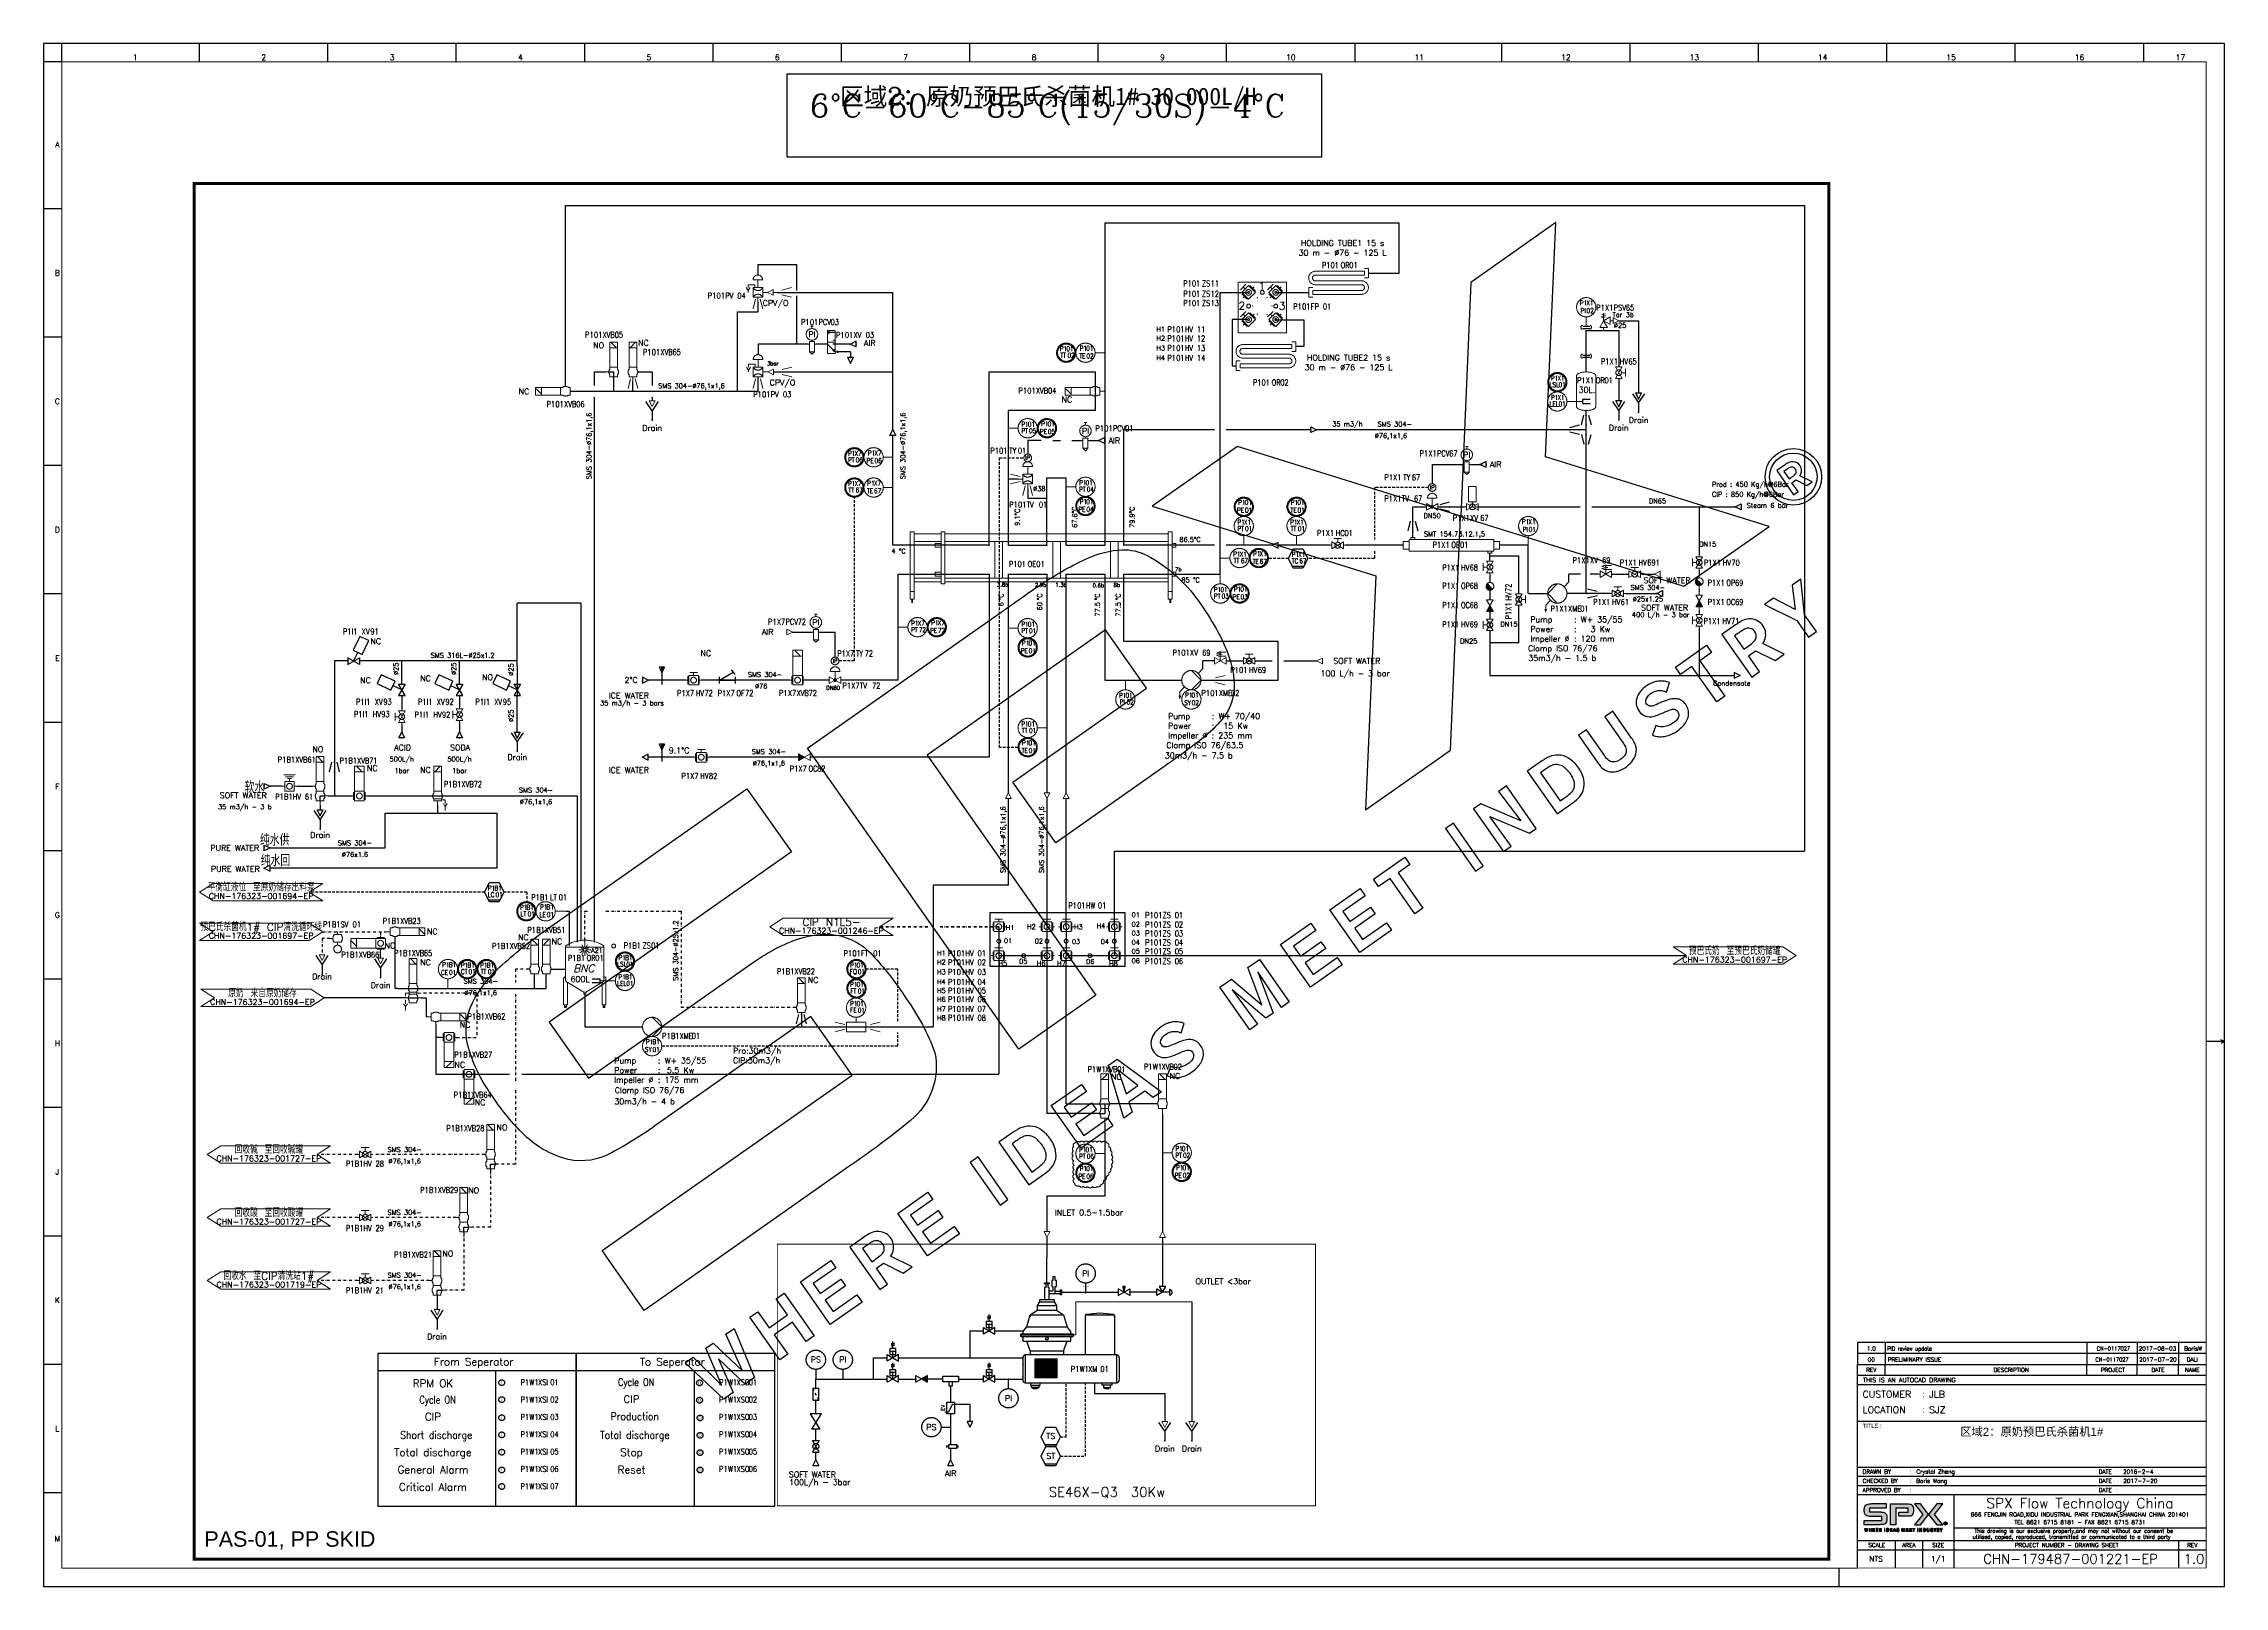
# Paper-space layout 'PP1' of a CAD drawing. Header units: inches. Extents: x 0 to 2378, y 0 to 1682.
# The model-space entities are those that its viewports show. They can reach past a viewport. Long polylines and large blocks are cut down to what shows.
import ezdxf
from ezdxf.enums import TextEntityAlignment as Align

# ---------------------------------------------------------------- set-up
doc = ezdxf.new("R2010")
doc.units = ezdxf.units.IN
doc.header["$MEASUREMENT"] = 0
for name, pattern in [('ACAD_ISO02W100', [15, 12, -3]), ('DASHDOT', [25.4, 12.7, -6.35, 0, -6.35]), ('DASHDOT2', [12.7, 6.35, -3.175, 0, -3.175]), ('DASHED2', [9.525, 6.35, -3.175])]:
    doc.linetypes.add(name, pattern=pattern)
doc.layers.add('$FLOW_FREEZE', color=7, linetype='Continuous', plot=False)
for name, color, linetype, lineweight in [('17 Pipe CIP', 4, 'DASHDOT2', 50), ('20 Pipe Steam Industrial', 231, 'Continuous', 30), ('31 Equipment', 7, 'Continuous', 9), ('33 Instruments Labels', 7, 'Continuous', 9), ('40 TXT Data', 7, 'Continuous', 9)]:
    doc.layers.add(name, color=color, linetype=linetype, lineweight=lineweight)
doc.layers.add('AM_VIEWS', color=1, linetype='Continuous', lineweight=15, plot=False)
doc.layers.add('Revision', color=1, linetype='Continuous', lineweight=15, plot=False)
for name, color, linetype in [('CUVERIE', 7, 'Continuous'), ('FILTER', 7, 'Continuous'), ('LIAISON INSTRUMENTATION', 140, 'DASHED2'), ('MATERIEL-DIVERS', 7, 'Continuous'), ('POMPES', 7, 'Continuous'), ('POMPES-PROCESS', 7, 'Continuous'), ('REGUL', 140, 'DASHED2'), ('REPERES', 7, 'Continuous'), ('techn-data', 7, 'Continuous'), ('techn-data-rouge', 1, 'Continuous'), ('TEXTE', 7, 'Continuous'), ('TEXTES', 7, 'Continuous'), ('TITRE', 7, 'Continuous'), ('TUYAUTERIE-AIR INSTRUMENT', 3, 'Continuous'), ('TUYAUTERIE-EAU', 5, 'Continuous'), ('TUYAUTERIE-EAU UTILITES FROIDE', 142, 'Continuous'), ('TUYAUTERIE-EGOUT', 32, 'Continuous'), ('TUYAUTERIE-GAZ', 3, 'Continuous'), ('TUYAUTERIE-NEP', 4, 'DASHDOT2'), ('TUYAUTERIE-NEP (CONCENTRES + DETERGENTS)', 1, 'Continuous'), ('TUYAUTERIE-PROCESS', 30, 'Continuous'), ('TUYAUTERIE-VAPEUR INDUSTRIELLE', 231, 'Continuous'), ('TXT_ENG', 7, 'Continuous'), ('TXT_FR', 7, 'Continuous'), ('VANNES', 7, 'Continuous'), ('ZN', 1, 'Continuous')]:
    doc.layers.add(name, color=color, linetype=linetype)
doc.layers.add('LOGO', color=7, linetype='Continuous', true_color=0xebebeb)
doc.layers.get('33 Instruments Labels').off()
doc.layers.get('REPERES').off()
doc.styles.add('ACISOTS', font='isocp.shx', dxfattribs={"height": 1, "bigfont": 'gbcbig.shx'})
doc.styles.add('ARIAL', font='arial.ttf')
doc.styles.add('ITALICT', font='italict')
doc.styles.add('ROMANC', font='romanc')
doc.styles.add('ROMANS', font='ROMANS.SHX')
doc.styles.add('ROMANT', font='romant')
doc.styles.add('S', font='SIMPLEX')
doc.styles.get("Standard").update_dxf_attribs({"font": 'arial.ttf'})
doc.styles.add('SWISS', font='swiss.ttf')
doc.styles.add('USER1', font='TXT.SHX', dxfattribs={"bigfont": 'gbcbig.shx'})
doc.linetypes.add('Amzigzag', pattern='A,0.0001,[136,genltshp.shx,S=0.04,R=0,X=0,Y=0],-11', length=11.0001)

# ---------------------------------------------------------------- blocks, each defined once
blk = doc.blocks.new('SPX-LOGO')
h = blk.add_hatch(color=252)
h.paths.add_polyline_path([(-0.678, 0.153), (-0.991, 0.153), (-0.991, 0.26), (-0.529, 0.26), (-0.53, 0.38), (-0.903, 0.38, 0.033275), (-0.999, 0.375, 0.091798), (-1.071, 0.353, 0.172117), (-1.114, 0.305, 0.092797), (-1.129, 0.219, 0.050192), (-1.124, 0.143, 0.144364), (-1.089, 0.068, 0.186105), (-1.027, 0.037, 0.03768), (-0.949, 0.033), (-0.652, 0.033), (-0.652, -0.079), (-1.128, -0.079), (-1.128, -0.193), (-0.738, -0.193, 0.022806), (-0.618, -0.189, 0.276305), (-0.526, -0.125, 0.070437), (-0.514, -0.029, 0.042098), (-0.518, 0.051, 0.174287), (-0.547, 0.114, 0.099644), (-0.589, 0.139, 0.054927), (-0.634, 0.15, 0.031964)])
h.paths.add_polyline_path([(-0.416, -0.195), (-0.27, -0.195), (-0.27, 0.261), (0.07, 0.261), (0.07, 0.151), (-0.185, 0.151), (-0.184, 0.035), (0.023, 0.035, 0.002956), (0.05, 0.035, 0.013973), (0.095, 0.036, 0.050969), (0.139, 0.043, 0.176136), (0.185, 0.078, 0.0877), (0.206, 0.126, 0.032753), (0.212, 0.164, 0.026321), (0.214, 0.216, 0.056445), (0.208, 0.269, 0.059255), (0.189, 0.319, 0.128051), (0.162, 0.349, 0.092764), (0.112, 0.369, 0.044287), (0.031, 0.377, 0.007759), (-0.007, 0.378), (-0.416, 0.378)])
h.paths.add_polyline_path([(-1.056, -0.358), (-1.069, -0.296), (-1.083, -0.296), (-1.096, -0.358), (-1.107, -0.296), (-1.122, -0.296), (-1.105, -0.377), (-1.088, -0.377), (-1.076, -0.321), (-1.065, -0.377), (-1.047, -0.377), (-1.029, -0.296), (-1.045, -0.296)])
h.paths.add_polyline_path([(-0.984, -0.327), (-0.984, -0.296), (-0.999, -0.296), (-0.999, -0.377), (-0.984, -0.377), (-0.984, -0.34), (-0.949, -0.34), (-0.949, -0.377), (-0.934, -0.377), (-0.934, -0.296), (-0.949, -0.296), (-0.949, -0.327)])
h.paths.add_polyline_path([(-0.888, -0.342), (-0.849, -0.342), (-0.849, -0.329), (-0.888, -0.329), (-0.888, -0.31), (-0.845, -0.31), (-0.845, -0.296), (-0.903, -0.296), (-0.903, -0.377), (-0.842, -0.377), (-0.842, -0.364), (-0.888, -0.364)])
h.paths.add_polyline_path([(-0.78, -0.347), (-0.764, -0.377), (-0.747, -0.377), (-0.765, -0.344, 0.524), (-0.754, -0.306, 0.20667), (-0.772, -0.297, 0.017911), (-0.783, -0.296), (-0.809, -0.296), (-0.809, -0.377), (-0.794, -0.377), (-0.794, -0.347)])
h.paths.add_polyline_path([(-0.788, -0.335), (-0.794, -0.335), (-0.794, -0.309), (-0.787, -0.309, 0.003128), (-0.781, -0.309, -0.049435), (-0.773, -0.31, -0.225209), (-0.766, -0.316, -0.21086), (-0.765, -0.327, -0.250131), (-0.773, -0.334, -0.050266), (-0.778, -0.335, -0.010876)], flags=16)
h.paths.add_polyline_path([(-0.703, -0.342), (-0.664, -0.342), (-0.664, -0.329), (-0.703, -0.329), (-0.703, -0.31), (-0.66, -0.31), (-0.66, -0.296), (-0.718, -0.296), (-0.718, -0.377), (-0.657, -0.377), (-0.657, -0.364), (-0.703, -0.364)])
h.paths.add_polyline_path([(-0.565, -0.296), (-0.58, -0.296), (-0.58, -0.377), (-0.565, -0.377)])
h.paths.add_polyline_path([(-0.525, -0.377), (-0.499, -0.377, 0.031777), (-0.484, -0.376, 0.128547), (-0.471, -0.371, 0.133781), (-0.46, -0.358, 0.112895), (-0.456, -0.336, 0.080874), (-0.46, -0.317, 0.144166), (-0.47, -0.304, 0.095013), (-0.484, -0.297, 0.055415), (-0.49, -0.297, -0.006698), (-0.496, -0.296), (-0.525, -0.296)])
h.paths.add_polyline_path([(-0.51, -0.31), (-0.502, -0.31, -0.03666), (-0.495, -0.31, -0.022634), (-0.487, -0.311, -0.150643), (-0.481, -0.315, -0.046834), (-0.476, -0.321, -0.106102), (-0.474, -0.325, -0.020465), (-0.472, -0.336, -0.160217), (-0.477, -0.356, -0.193284), (-0.484, -0.362, -0.05933), (-0.495, -0.363, -0.008228), (-0.503, -0.364), (-0.51, -0.364)], flags=16)
h.paths.add_polyline_path([(-0.41, -0.342), (-0.371, -0.342), (-0.371, -0.329), (-0.41, -0.329), (-0.41, -0.31), (-0.368, -0.31), (-0.368, -0.296), (-0.425, -0.296), (-0.425, -0.377), (-0.365, -0.377), (-0.365, -0.364), (-0.41, -0.364)])
h.paths.add_polyline_path([(-0.293, -0.361), (-0.288, -0.377), (-0.272, -0.377), (-0.3, -0.296), (-0.317, -0.296), (-0.344, -0.377), (-0.328, -0.377), (-0.323, -0.361)])
h.paths.add_polyline_path([(-0.297, -0.348), (-0.319, -0.348), (-0.308, -0.311)], flags=16)
h.paths.add_polyline_path([(-0.198, -0.357, -0.169816), (-0.201, -0.362, -0.135615), (-0.208, -0.365, -0.025129), (-0.214, -0.365, -0.126519), (-0.229, -0.362, -0.122897), (-0.237, -0.355), (-0.238, -0.353), (-0.251, -0.362), (-0.249, -0.365, 0.067654), (-0.243, -0.371, 0.061388), (-0.235, -0.376, 0.081233), (-0.221, -0.379, 0.04931), (-0.209, -0.379, 0.051957), (-0.199, -0.377, 0.065204), (-0.192, -0.373, 0.111441), (-0.185, -0.366, 0.096126), (-0.182, -0.358, 0.092825), (-0.182, -0.349, 0.095457), (-0.184, -0.342, 0.097406), (-0.19, -0.336, 0.008749), (-0.19, -0.336, 0.076299), (-0.198, -0.332, 0.027392), (-0.212, -0.328, -0.022886), (-0.224, -0.326, -0.163146), (-0.23, -0.322, -0.224828), (-0.23, -0.315, -0.149356), (-0.23, -0.314, -0.124193), (-0.227, -0.311, -0.102413), (-0.22, -0.308, -0.108875), (-0.209, -0.309, -0.074426), (-0.203, -0.311, -0.09863), (-0.196, -0.318, -0.00106), (-0.194, -0.32), (-0.182, -0.311, 0.042363), (-0.188, -0.304, 0.04553), (-0.193, -0.3, 0.070686), (-0.197, -0.298, 0.050157), (-0.203, -0.296, 0.06914), (-0.208, -0.295, 0.046361), (-0.215, -0.294, 0.068931), (-0.228, -0.296, 0.097642), (-0.238, -0.302, 0.07143), (-0.243, -0.306, 0.142415), (-0.247, -0.318, 0.131573), (-0.244, -0.329, 0.147218), (-0.236, -0.338, 0.082728), (-0.226, -0.341, 0.013337), (-0.214, -0.344, -0.036088), (-0.204, -0.347, -0.139463), (-0.199, -0.35, -0.236758)])
h.paths.add_polyline_path([(-0.042, -0.311), (-0.044, -0.377), (-0.029, -0.377), (-0.029, -0.296), (-0.051, -0.296), (-0.066, -0.356), (-0.082, -0.296), (-0.104, -0.296), (-0.104, -0.377), (-0.09, -0.377), (-0.091, -0.311), (-0.073, -0.377), (-0.06, -0.377)])
h.paths.add_polyline_path([(0.026, -0.364), (0.026, -0.342), (0.065, -0.342), (0.065, -0.329), (0.026, -0.329), (0.026, -0.31), (0.069, -0.31), (0.069, -0.296), (0.011, -0.296), (0.011, -0.377), (0.072, -0.377), (0.072, -0.364)])
h.paths.add_polyline_path([(0.166, -0.377), (0.166, -0.364), (0.12, -0.364), (0.12, -0.342), (0.159, -0.342), (0.159, -0.329), (0.12, -0.329), (0.12, -0.31), (0.163, -0.31), (0.163, -0.296), (0.105, -0.296), (0.105, -0.377)])
h.paths.add_polyline_path([(0.225, -0.31), (0.247, -0.31), (0.247, -0.296), (0.188, -0.296), (0.188, -0.31), (0.21, -0.31), (0.21, -0.377), (0.225, -0.377)])
h.paths.add_polyline_path([(0.34, -0.296), (0.325, -0.296), (0.325, -0.377), (0.34, -0.377)])
h.paths.add_polyline_path([(0.428, -0.377), (0.441, -0.377), (0.441, -0.296), (0.426, -0.296), (0.428, -0.354), (0.392, -0.296), (0.379, -0.296), (0.379, -0.377), (0.393, -0.377), (0.393, -0.321)])
h.paths.add_polyline_path([(0.481, -0.377), (0.507, -0.377, 0.031777), (0.521, -0.376, 0.128547), (0.535, -0.371, 0.133781), (0.546, -0.358, 0.112895), (0.549, -0.336, 0.080874), (0.545, -0.317, 0.144166), (0.535, -0.304, 0.095013), (0.522, -0.297, 0.055415), (0.516, -0.297, -0.006698), (0.51, -0.296), (0.481, -0.296)])
h.paths.add_polyline_path([(0.496, -0.31), (0.504, -0.31, -0.03666), (0.511, -0.31, -0.022634), (0.518, -0.311, -0.150643), (0.525, -0.315, -0.046834), (0.53, -0.321, -0.106102), (0.532, -0.325, -0.020465), (0.533, -0.336, -0.160217), (0.529, -0.356, -0.193284), (0.521, -0.362, -0.05933), (0.51, -0.363, -0.008228), (0.502, -0.364), (0.496, -0.364)], flags=16)
h.paths.add_polyline_path([(0.593, -0.346), (0.593, -0.296), (0.578, -0.296), (0.578, -0.345, 0.005653), (0.578, -0.353, 0.118938), (0.581, -0.364, 0.12451), (0.589, -0.373, 0.105354), (0.601, -0.378, 0.070072), (0.616, -0.379, 0.091795), (0.629, -0.376, 0.129452), (0.64, -0.366, 0.1122), (0.643, -0.356, 0.024192), (0.643, -0.349), (0.643, -0.296), (0.628, -0.296), (0.628, -0.345, -0.02122), (0.628, -0.352, -0.206511), (0.624, -0.361, -0.165068), (0.613, -0.365, -0.190224), (0.598, -0.361, -0.123531), (0.594, -0.356, -0.090202)])
h.paths.add_polyline_path([(0.694, -0.315, -0.149356), (0.694, -0.314, -0.124193), (0.697, -0.311, -0.102413), (0.703, -0.308, -0.108875), (0.714, -0.309, -0.074426), (0.721, -0.311, -0.09863), (0.728, -0.318, -0.00106), (0.729, -0.32), (0.742, -0.311, 0.042363), (0.736, -0.304, 0.04553), (0.73, -0.3, 0.070686), (0.726, -0.298, 0.050157), (0.72, -0.296, 0.06914), (0.716, -0.295, 0.046361), (0.709, -0.294, 0.068931), (0.696, -0.296, 0.097642), (0.685, -0.302, 0.07143), (0.681, -0.306, 0.142415), (0.677, -0.318, 0.131573), (0.679, -0.329, 0.147218), (0.688, -0.338, 0.082728), (0.697, -0.341, 0.013337), (0.71, -0.344, -0.036088), (0.72, -0.347, -0.139463), (0.724, -0.35, -0.236758), (0.726, -0.357, -0.169816), (0.722, -0.362, -0.135615), (0.716, -0.365, -0.025129), (0.71, -0.365, -0.126519), (0.694, -0.362, -0.122897), (0.686, -0.355), (0.685, -0.353), (0.673, -0.362), (0.675, -0.365, 0.067654), (0.68, -0.371, 0.061388), (0.689, -0.376, 0.081233), (0.703, -0.379, 0.04931), (0.715, -0.379, 0.051957), (0.724, -0.377, 0.065204), (0.732, -0.373, 0.111441), (0.739, -0.366, 0.096126), (0.742, -0.358, 0.092825), (0.742, -0.349, 0.095457), (0.739, -0.342, 0.097406), (0.734, -0.336, 0.008749), (0.734, -0.336, 0.076299), (0.725, -0.332, 0.027392), (0.712, -0.328, -0.022886), (0.7, -0.326, -0.163146), (0.694, -0.322, -0.224828)])
h.paths.add_polyline_path([(0.785, -0.31), (0.785, -0.377), (0.8, -0.377), (0.8, -0.31), (0.822, -0.31), (0.822, -0.296), (0.763, -0.296), (0.763, -0.31)])
h.paths.add_polyline_path([(0.851, -0.296), (0.851, -0.377), (0.866, -0.377), (0.866, -0.347), (0.88, -0.347), (0.896, -0.377), (0.913, -0.377), (0.895, -0.344, 0.524), (0.906, -0.306, 0.20667), (0.888, -0.297, 0.017911), (0.877, -0.296)])
h.paths.add_polyline_path([(0.873, -0.309, 0.003128), (0.879, -0.309, -0.049435), (0.887, -0.31, -0.225209), (0.894, -0.316, -0.21086), (0.895, -0.327, -0.250131), (0.887, -0.334, -0.050266), (0.882, -0.335, -0.010876), (0.872, -0.335), (0.866, -0.335), (0.866, -0.309)], flags=16)
h.paths.add_polyline_path([(0.967, -0.33), (0.95, -0.296), (0.932, -0.296), (0.959, -0.345), (0.959, -0.377), (0.974, -0.377), (0.974, -0.345), (1.002, -0.296), (0.985, -0.296)])
at = {"true_color": 0x50a025}
h = blk.add_hatch(color=74, dxfattribs=at)
h.paths.add_polyline_path([(0.624, 0.089), (0.402, 0.377), (0.24, 0.377), (0.463, 0.088), (0.24, -0.201), (0.402, -0.201)])
h.paths.add_polyline_path([(0.786, 0.088), (1.008, 0.377), (0.846, 0.377), (0.624, 0.088), (0.846, -0.201), (1.008, -0.201)])
at = {"color": 252}
for points in [[(-0.738, -0.193), (-1.128, -0.193), (-1.128, -0.079), (-0.652, -0.079), (-0.652, 0.033), (-0.949, 0.033, -0.03768), (-1.027, 0.037, -0.186105), (-1.089, 0.068, -0.144364), (-1.124, 0.143, -0.050192), (-1.129, 0.219, -0.092797), (-1.114, 0.305, -0.172117), (-1.071, 0.353, -0.091798), (-0.999, 0.375, -0.033275), (-0.903, 0.38), (-0.53, 0.38), (-0.529, 0.26), (-0.991, 0.26), (-0.991, 0.153), (-0.678, 0.153, -0.031964), (-0.634, 0.15, -0.054927), (-0.589, 0.139, -0.099644), (-0.547, 0.114, -0.174287), (-0.518, 0.051, -0.042098), (-0.514, -0.029, -0.070437), (-0.526, -0.125, -0.277176), (-0.618, -0.189, -0.02274), (-0.738, -0.193, -15.204765), (-0.738, -0.193, -0.986388)], [(0.021, 0.035), (-0.184, 0.035), (-0.185, 0.151), (0.07, 0.151), (0.07, 0.261), (-0.27, 0.261), (-0.27, -0.195), (-0.416, -0.195), (-0.416, 0.378), (-0.007, 0.378, -0.007759), (0.031, 0.377, -0.044287), (0.112, 0.369, -0.092764), (0.162, 0.349, -0.128051), (0.189, 0.319, -0.061287), (0.208, 0.268, -0.054538), (0.214, 0.216, -0.026321), (0.212, 0.164, -0.032753), (0.206, 0.126, -0.0877), (0.185, 0.078, -0.176136), (0.139, 0.043, -0.050969), (0.095, 0.036, -0.013973), (0.05, 0.035, -0.003129), (0.021, 0.035)], [(-0.794, -0.347), (-0.78, -0.347), (-0.764, -0.377), (-0.747, -0.377), (-0.765, -0.344, 0.524), (-0.754, -0.306, 0.20667), (-0.772, -0.297, 0.017911), (-0.783, -0.296), (-0.783, -0.296), (-0.809, -0.296), (-0.809, -0.377), (-0.794, -0.377)], [(-0.765, -0.327, 0.21086), (-0.766, -0.316, 0.225209), (-0.773, -0.31, 0.049435), (-0.781, -0.309, -0.003128), (-0.787, -0.309), (-0.787, -0.309), (-0.794, -0.309), (-0.794, -0.335), (-0.788, -0.335, 0.010876), (-0.778, -0.335, 0.050266), (-0.773, -0.334, 0.250131)], [(-0.484, -0.376, 0.128547), (-0.471, -0.371, 0.133781), (-0.46, -0.358, 0.112895), (-0.456, -0.336, 0.080874), (-0.46, -0.317, 0.144166), (-0.47, -0.304, 0.095013), (-0.484, -0.297, 0.055415), (-0.49, -0.297, -0.006698), (-0.496, -0.296), (-0.496, -0.296), (-0.525, -0.296), (-0.525, -0.377), (-0.499, -0.377, 0.031777)], [(-0.495, -0.363, 0.05933), (-0.484, -0.362, 0.193284), (-0.477, -0.356, 0.160217), (-0.472, -0.336, 0.020465), (-0.474, -0.325, 0.106102), (-0.476, -0.321, 0.046834), (-0.481, -0.315, 0.150643), (-0.487, -0.311, 0.022634), (-0.495, -0.31, 0.03666), (-0.502, -0.31), (-0.502, -0.31), (-0.51, -0.31), (-0.51, -0.364), (-0.503, -0.364, 0.008228)], [(-0.209, -0.379), (-0.209, -0.379, 0.049801), (-0.2, -0.377, 0.068284), (-0.192, -0.373, 0.111441), (-0.185, -0.366, 0.096126), (-0.182, -0.358, 0.092825), (-0.182, -0.349, 0.095457), (-0.184, -0.342, 0.069929), (-0.188, -0.337, 0.05193), (-0.19, -0.336, 0.076299), (-0.198, -0.332), (-0.198, -0.332), (-0.198, -0.332, 0.027392), (-0.212, -0.328, -0.022886), (-0.224, -0.326), (-0.224, -0.326, -0.163146), (-0.23, -0.322), (-0.23, -0.322, -0.224828), (-0.23, -0.315, -0.149356), (-0.23, -0.314, -0.124193), (-0.227, -0.311, -0.102413), (-0.22, -0.308), (-0.22, -0.308), (-0.22, -0.308), (-0.22, -0.308, -0.108875), (-0.209, -0.309, -0.074426), (-0.203, -0.311, -0.078653), (-0.197, -0.316, -0.001798), (-0.194, -0.32), (-0.182, -0.311), (-0.182, -0.311, 0.042363), (-0.188, -0.304, 0.04553), (-0.193, -0.3, 0.070686), (-0.197, -0.298, 0.050157), (-0.203, -0.296, 0.06914), (-0.208, -0.295, 0.046361), (-0.215, -0.294, 0.068931), (-0.228, -0.296, 0.097642), (-0.238, -0.302, 0.07143), (-0.243, -0.306, 0.142415), (-0.247, -0.318, 0.131573), (-0.244, -0.329, 0.147218), (-0.236, -0.338, 0.082728), (-0.226, -0.341, 0.014393), (-0.213, -0.344, -0.032715), (-0.204, -0.347, -0.139463), (-0.199, -0.35, -0.236758), (-0.198, -0.357, -0.169816), (-0.201, -0.362, -0.135615), (-0.208, -0.365, -0.025129), (-0.214, -0.365, -0.126519), (-0.229, -0.362, -0.122897), (-0.237, -0.355), (-0.238, -0.353), (-0.251, -0.362), (-0.249, -0.365, 0.067654), (-0.243, -0.371, 0.061388), (-0.235, -0.376, 0.081233), (-0.221, -0.379, 0.04931)], [(0.521, -0.376, 0.128547), (0.535, -0.371, 0.133781), (0.546, -0.358, 0.112895), (0.549, -0.336, 0.080874), (0.545, -0.317, 0.144166), (0.535, -0.304, 0.095013), (0.522, -0.297, 0.055415), (0.516, -0.297, -0.006698), (0.51, -0.296), (0.51, -0.296), (0.481, -0.296), (0.481, -0.377), (0.507, -0.377, 0.031777)], [(0.51, -0.363, 0.05933), (0.521, -0.362, 0.193284), (0.529, -0.356, 0.160217), (0.533, -0.336, 0.020465), (0.532, -0.325, 0.106102), (0.53, -0.321, 0.046834), (0.525, -0.315, 0.150643), (0.518, -0.311, 0.022634), (0.511, -0.31, 0.03666), (0.504, -0.31), (0.504, -0.31), (0.496, -0.31), (0.496, -0.364), (0.502, -0.364, 0.008228)], [(0.64, -0.366, 0.1122), (0.643, -0.356, 0.028889), (0.643, -0.347), (0.643, -0.347), (0.643, -0.296), (0.628, -0.296), (0.628, -0.345, -0.024842), (0.628, -0.353, -0.1821), (0.624, -0.361, -0.165068), (0.613, -0.365, -0.190224), (0.598, -0.361, -0.123531), (0.594, -0.356, -0.090202), (0.593, -0.346), (0.593, -0.296), (0.578, -0.296), (0.578, -0.345, 0.005653), (0.578, -0.353, 0.118938), (0.581, -0.364, 0.12451), (0.589, -0.373, 0.1104), (0.602, -0.379, 0.066986), (0.616, -0.379, 0.091795), (0.629, -0.376, 0.129452)], [(0.68, -0.371, 0.061388), (0.689, -0.376), (0.689, -0.376, 0.081233), (0.703, -0.379, 0.04931), (0.715, -0.379), (0.715, -0.379, 0.049801), (0.724, -0.377, 0.068284), (0.732, -0.373, 0.111441), (0.739, -0.366, 0.096126), (0.742, -0.358, 0.092825), (0.742, -0.349, 0.095457), (0.739, -0.342, 0.069929), (0.736, -0.337, 0.05193), (0.734, -0.336, 0.076299), (0.725, -0.332), (0.725, -0.332), (0.725, -0.332, 0.027392), (0.712, -0.328, -0.022886), (0.7, -0.326), (0.7, -0.326, -0.163146), (0.694, -0.322), (0.694, -0.322, -0.224828), (0.694, -0.315, -0.149356), (0.694, -0.314, -0.124193), (0.697, -0.311, -0.102413), (0.703, -0.308), (0.703, -0.308), (0.703, -0.308), (0.703, -0.308, -0.108875), (0.714, -0.309, -0.074426), (0.721, -0.311, -0.078653), (0.727, -0.316, -0.001798), (0.729, -0.32), (0.742, -0.311), (0.742, -0.311, 0.042363), (0.736, -0.304, 0.04553), (0.73, -0.3, 0.070686), (0.726, -0.298, 0.050157), (0.72, -0.296, 0.06914), (0.716, -0.295, 0.046361), (0.709, -0.294, 0.068931), (0.696, -0.296, 0.097642), (0.685, -0.302, 0.07143), (0.681, -0.306, 0.142415), (0.677, -0.318, 0.131573), (0.679, -0.329, 0.147218), (0.688, -0.338, 0.082728), (0.697, -0.341, 0.014393), (0.711, -0.344, -0.032715), (0.72, -0.347, -0.139463), (0.724, -0.35, -0.236758), (0.726, -0.357, -0.169816), (0.722, -0.362, -0.135615), (0.716, -0.365, -0.025129), (0.71, -0.365, -0.126519), (0.694, -0.362, -0.122897), (0.686, -0.355), (0.685, -0.353), (0.673, -0.362), (0.675, -0.365, 0.067654)], [(0.866, -0.347), (0.88, -0.347), (0.896, -0.377), (0.913, -0.377), (0.895, -0.344, 0.524), (0.906, -0.306, 0.20667), (0.888, -0.297, 0.017911), (0.877, -0.296), (0.877, -0.296), (0.851, -0.296), (0.851, -0.377), (0.866, -0.377)], [(0.882, -0.335, 0.050266), (0.887, -0.334, 0.250131), (0.895, -0.327, 0.21086), (0.894, -0.316, 0.225209), (0.887, -0.31, 0.049435), (0.879, -0.309, -0.003128), (0.873, -0.309), (0.873, -0.309), (0.866, -0.309), (0.866, -0.335), (0.872, -0.335, 0.010876)]]:
    blk.add_lwpolyline(points, format="xyb", close=True, dxfattribs=at)
at = {"color": 74, "true_color": 0x50a025}
blk.add_lwpolyline([(0.402, 0.377), (0.24, 0.377), (0.463, 0.088), (0.24, -0.201), (0.402, -0.201), (0.624, 0.088), (0.846, -0.201), (1.008, -0.201), (0.786, 0.088), (1.008, 0.377), (0.846, 0.377), (0.625, 0.088), (0.402, 0.377)], close=True, dxfattribs=at)
at = {"color": 252, "lineweight": 0}
for points in [[(-1.096, -0.358), (-1.083, -0.296), (-1.069, -0.296), (-1.056, -0.358), (-1.045, -0.296), (-1.029, -0.296), (-1.029, -0.296), (-1.047, -0.377), (-1.065, -0.377), (-1.076, -0.321), (-1.088, -0.377), (-1.105, -0.377), (-1.122, -0.296), (-1.107, -0.296)], [(-0.984, -0.327), (-0.949, -0.327), (-0.949, -0.296), (-0.934, -0.296), (-0.934, -0.296), (-0.934, -0.377), (-0.949, -0.377), (-0.949, -0.34), (-0.984, -0.34), (-0.984, -0.377), (-0.999, -0.377), (-0.999, -0.296), (-0.984, -0.296)], [(-0.845, -0.296), (-0.845, -0.31), (-0.888, -0.31), (-0.888, -0.31), (-0.888, -0.329), (-0.849, -0.329), (-0.849, -0.342), (-0.888, -0.342), (-0.888, -0.364), (-0.842, -0.364), (-0.842, -0.377), (-0.903, -0.377), (-0.903, -0.296)], [(-0.66, -0.296), (-0.66, -0.31), (-0.703, -0.31), (-0.703, -0.31), (-0.703, -0.329), (-0.664, -0.329), (-0.664, -0.342), (-0.703, -0.342), (-0.703, -0.364), (-0.657, -0.364), (-0.657, -0.377), (-0.718, -0.377), (-0.718, -0.296)], [(-0.368, -0.31), (-0.41, -0.31), (-0.41, -0.31), (-0.41, -0.329), (-0.371, -0.329), (-0.371, -0.342), (-0.41, -0.342), (-0.41, -0.364), (-0.365, -0.364), (-0.365, -0.377), (-0.425, -0.377), (-0.425, -0.296), (-0.368, -0.296)], [(0.069, -0.31), (0.026, -0.31), (0.026, -0.31), (0.026, -0.329), (0.065, -0.329), (0.065, -0.342), (0.026, -0.342), (0.026, -0.364), (0.072, -0.364), (0.072, -0.377), (0.011, -0.377), (0.011, -0.296), (0.069, -0.296)], [(0.163, -0.31), (0.12, -0.31), (0.12, -0.31), (0.12, -0.329), (0.159, -0.329), (0.159, -0.342), (0.12, -0.342), (0.12, -0.364), (0.166, -0.364), (0.166, -0.377), (0.105, -0.377), (0.105, -0.296), (0.163, -0.296)]]:
    blk.add_lwpolyline(points, close=True, dxfattribs=at)
at = {"color": 252}
for points in [[(-0.565, -0.377), (-0.565, -0.296), (-0.58, -0.296), (-0.58, -0.377)], [(-0.3, -0.296), (-0.272, -0.377), (-0.288, -0.377), (-0.293, -0.361), (-0.323, -0.361), (-0.328, -0.377), (-0.344, -0.377), (-0.317, -0.296)], [(-0.308, -0.311), (-0.319, -0.348), (-0.297, -0.348)], [(-0.082, -0.296), (-0.066, -0.356), (-0.051, -0.296), (-0.029, -0.296), (-0.029, -0.377), (-0.044, -0.377), (-0.042, -0.311), (-0.06, -0.377), (-0.073, -0.377), (-0.091, -0.311), (-0.09, -0.377), (-0.104, -0.377), (-0.104, -0.377), (-0.104, -0.296)], [(0.188, -0.31), (0.188, -0.296), (0.247, -0.296), (0.247, -0.31), (0.225, -0.31), (0.225, -0.377), (0.21, -0.377), (0.21, -0.377), (0.21, -0.31)], [(0.34, -0.377), (0.34, -0.296), (0.325, -0.296), (0.325, -0.377)], [(0.393, -0.377), (0.393, -0.321), (0.428, -0.377), (0.441, -0.377), (0.441, -0.296), (0.426, -0.296), (0.428, -0.354), (0.392, -0.296), (0.379, -0.296), (0.379, -0.296), (0.379, -0.377)], [(0.763, -0.31), (0.763, -0.296), (0.822, -0.296), (0.822, -0.31), (0.8, -0.31), (0.8, -0.377), (0.785, -0.377), (0.785, -0.377), (0.785, -0.31)], [(0.959, -0.377), (0.974, -0.377), (0.974, -0.345), (1.002, -0.296), (0.985, -0.296), (0.967, -0.33), (0.95, -0.296), (0.932, -0.296), (0.959, -0.345)]]:
    blk.add_lwpolyline(points, close=True, dxfattribs=at)
at = {"color": 253}
for points in [[(1.076, -0.165), (1.084, -0.165), (1.093, -0.182), (1.103, -0.182), (1.093, -0.164, 0.524), (1.099, -0.142, 0.20667), (1.088, -0.137, 0.017911), (1.082, -0.137), (1.082, -0.137), (1.068, -0.137), (1.068, -0.182), (1.076, -0.182)], [(1.085, -0.158, 0.050266), (1.088, -0.158, 0.250131), (1.093, -0.154, 0.21086), (1.092, -0.148, 0.225209), (1.088, -0.144, 0.049435), (1.084, -0.144, -0.003128), (1.08, -0.144), (1.08, -0.144), (1.076, -0.144), (1.076, -0.158), (1.079, -0.158, 0.010876)]]:
    blk.add_lwpolyline(points, format="xyb", close=True, dxfattribs=at)
for radius in [0.044, 0.0369]:
    blk.add_circle((1.084, -0.159), radius, dxfattribs=at)
blk = doc.blocks.new('SPX-LOGO-FOND')
at = {"layer": 'LOGO'}
for points in [[(-0.6781, -0.1927), (-1.068, -0.1927), (-1.0679, -0.0786), (-0.5922, -0.0792), (-0.5922, 0.0326), (-0.8891, 0.0326, -0.03768), (-0.9674, 0.0372, -0.186105), (-1.0297, 0.0677, -0.144364), (-1.0645, 0.143, -0.050192), (-1.0696, 0.2189, -0.092797), (-1.0547, 0.3047, -0.172117), (-1.0117, 0.3528, -0.091798), (-0.9395, 0.3746, -0.033275), (-0.8435, 0.38), (-0.47, 0.38), (-0.4696, 0.2595), (-0.9312, 0.2596), (-0.9312, 0.153), (-0.6188, 0.153, -0.031964), (-0.574, 0.1501, -0.054927), (-0.5294, 0.1393, -0.099644), (-0.487, 0.1136, -0.174287), (-0.4583, 0.0507, -0.042098), (-0.4547, -0.0293, -0.070437), (-0.4666, -0.1249, -0.277176), (-0.5582, -0.1893, -0.02274), (-0.6781, -0.1927, -15.204765), (-0.6781, -0.1927, -0.986388)], [(0.0812, 0.0345), (-0.1247, 0.0345), (-0.1251, 0.1506), (0.1293, 0.1506), (0.1293, 0.2615), (-0.2101, 0.2615), (-0.2099, -0.1952), (-0.3563, -0.1952), (-0.3563, 0.3776), (0.0528, 0.3776, -0.007759), (0.0906, 0.377, -0.044287), (0.1712, 0.3686, -0.092764), (0.2221, 0.349, -0.128051), (0.2489, 0.3191, -0.061287), (0.2676, 0.2676, -0.054538), (0.2738, 0.216, -0.026321), (0.2715, 0.1642, -0.032753), (0.2653, 0.1265, -0.0877), (0.2451, 0.0777, -0.176136), (0.1988, 0.0432, -0.050969), (0.1547, 0.0363, -0.013973), (0.1096, 0.0347, -0.003129), (0.0812, 0.0345)], [(1.1361, -0.1654), (1.1437, -0.1654), (1.1528, -0.1824), (1.1626, -0.1824), (1.1524, -0.1637, 0.524), (1.1587, -0.1422, 0.20667), (1.1481, -0.1367, 0.017911), (1.1422, -0.1365), (1.1422, -0.1365), (1.1276, -0.1365), (1.1276, -0.1824), (1.1361, -0.1824)], [(1.1447, -0.1582, 0.050266), (1.148, -0.1577, 0.250131), (1.1524, -0.1537, 0.21086), (1.1519, -0.1476, 0.225209), (1.1477, -0.1444, 0.049435), (1.1435, -0.144, -0.003128), (1.14, -0.144), (1.14, -0.144), (1.1361, -0.144), (1.1361, -0.1583), (1.1391, -0.1583, 0.010876)], [(-0.734, -0.3472), (-0.7205, -0.3472), (-0.7044, -0.3773), (-0.6871, -0.3773), (-0.7051, -0.3444, 0.524), (-0.6941, -0.3064, 0.20667), (-0.7127, -0.2967, 0.017911), (-0.7232, -0.2963), (-0.7232, -0.2963), (-0.749, -0.2963), (-0.749, -0.3773), (-0.734, -0.3773)], [(-0.4245, -0.3763, 0.128547), (-0.4108, -0.3708, 0.133781), (-0.4004, -0.3576, 0.112895), (-0.3966, -0.3359, 0.080874), (-0.4007, -0.3167, 0.144166), (-0.4108, -0.3037, 0.095013), (-0.4244, -0.2973, 0.055415), (-0.43, -0.2966, -0.006698), (-0.4361, -0.2963), (-0.4361, -0.2963), (-0.4651, -0.2963), (-0.4651, -0.3773), (-0.4392, -0.3773, 0.031777)], [(-0.1492, -0.3789), (-0.1492, -0.3789, 0.049801), (-0.1401, -0.377, 0.068284), (-0.1321, -0.3732, 0.111441), (-0.1249, -0.3661, 0.096126), (-0.1218, -0.3578, 0.092825), (-0.1219, -0.3486, 0.095457), (-0.1245, -0.3417, 0.069929), (-0.1281, -0.3375, 0.05193), (-0.1302, -0.3359, 0.076299), (-0.1386, -0.3317), (-0.1386, -0.3317), (-0.1386, -0.3317, 0.027392), (-0.1524, -0.3282, -0.022886), (-0.1639, -0.3256), (-0.1639, -0.3256, -0.163146), (-0.1698, -0.3217), (-0.1698, -0.3217, -0.224828), (-0.1704, -0.3149, -0.149356), (-0.17, -0.3142, -0.124193), (-0.1673, -0.3112, -0.102413), (-0.1608, -0.3084), (-0.1608, -0.3084), (-0.1608, -0.3084), (-0.1608, -0.3084, -0.108875), (-0.1497, -0.3086, -0.074426), (-0.1429, -0.3114, -0.078653), (-0.1374, -0.3163, -0.001798), (-0.1347, -0.32), (-0.1224, -0.3107), (-0.1224, -0.3107, 0.042363), (-0.1278, -0.3044, 0.04553), (-0.1337, -0.2999, 0.070686), (-0.1377, -0.2977, 0.050157), (-0.1437, -0.2956, 0.06914), (-0.1481, -0.2947, 0.046361), (-0.155, -0.2943, 0.068931), (-0.168, -0.2961, 0.097642), (-0.1786, -0.3016, 0.07143), (-0.183, -0.3063, 0.142415), (-0.1868, -0.3179, 0.131573), (-0.1848, -0.3291, 0.147218), (-0.1762, -0.3379, 0.082728), (-0.1667, -0.3413, 0.014393), (-0.1533, -0.3443, -0.032715), (-0.1439, -0.3468, -0.139463), (-0.1396, -0.3495, -0.236758), (-0.138, -0.3567, -0.169816), (-0.1417, -0.3624, -0.135615), (-0.1483, -0.3651, -0.025129), (-0.1539, -0.3654, -0.126519), (-0.1697, -0.3616, -0.122897), (-0.1775, -0.3546), (-0.1785, -0.3532), (-0.1912, -0.3621), (-0.1895, -0.3647, 0.067654), (-0.1836, -0.3707, 0.061388), (-0.1752, -0.3757, 0.081233), (-0.1612, -0.3791, 0.04931)], [(0.5811, -0.3763, 0.128547), (0.5948, -0.3708, 0.133781), (0.6052, -0.3576, 0.112895), (0.6091, -0.3359, 0.080874), (0.6049, -0.3167, 0.144166), (0.5949, -0.3037, 0.095013), (0.5813, -0.2973, 0.055415), (0.5757, -0.2966, -0.006698), (0.5695, -0.2963), (0.5695, -0.2963), (0.5405, -0.2963), (0.5405, -0.3773), (0.5665, -0.3773, 0.031777)], [(0.6995, -0.3657, 0.1122), (0.7027, -0.3563, 0.028889), (0.7031, -0.3474), (0.7031, -0.3474), (0.7031, -0.2963), (0.6879, -0.2963), (0.6879, -0.3453, -0.024842), (0.6875, -0.3531, -0.1821), (0.6834, -0.3606, -0.165068), (0.6723, -0.3646, -0.190224), (0.6576, -0.3608, -0.123531), (0.6541, -0.3559, -0.090202), (0.653, -0.3461), (0.653, -0.2963), (0.638, -0.2963), (0.638, -0.3446, 0.005653), (0.6381, -0.3527, 0.118938), (0.6403, -0.364, 0.12451), (0.6483, -0.3733, 0.1104), (0.6613, -0.3786, 0.066986), (0.6753, -0.3791, 0.091795), (0.6883, -0.3755, 0.129452)], [(0.7401, -0.3707, 0.061388), (0.7484, -0.3757), (0.7484, -0.3757, 0.081233), (0.7624, -0.3791, 0.04931), (0.7745, -0.3789), (0.7745, -0.3789, 0.049801), (0.7836, -0.377, 0.068284), (0.7916, -0.3732, 0.111441), (0.7987, -0.3661, 0.096126), (0.8018, -0.3578, 0.092825), (0.8017, -0.3486, 0.095457), (0.7992, -0.3417, 0.069929), (0.7956, -0.3375, 0.05193), (0.7935, -0.3359, 0.076299), (0.785, -0.3317), (0.785, -0.3317), (0.785, -0.3317, 0.027392), (0.7712, -0.3282, -0.022886), (0.7597, -0.3256), (0.7597, -0.3256, -0.163146), (0.7538, -0.3217), (0.7538, -0.3217, -0.224828), (0.7532, -0.3149, -0.149356), (0.7536, -0.3142, -0.124193), (0.7564, -0.3112, -0.102413), (0.7629, -0.3084), (0.7629, -0.3084), (0.7629, -0.3084), (0.7629, -0.3084, -0.108875), (0.7739, -0.3086, -0.074426), (0.7807, -0.3114, -0.078653), (0.7862, -0.3163, -0.001798), (0.7889, -0.32), (0.8013, -0.3107), (0.8013, -0.3107, 0.042363), (0.7958, -0.3044, 0.04553), (0.7899, -0.2999, 0.070686), (0.7859, -0.2977, 0.050157), (0.7799, -0.2956, 0.06914), (0.7755, -0.2947, 0.046361), (0.7687, -0.2943, 0.068931), (0.7557, -0.2961, 0.097642), (0.7451, -0.3016, 0.07143), (0.7407, -0.3063, 0.142415), (0.7368, -0.3179, 0.131573), (0.7389, -0.3291, 0.147218), (0.7475, -0.3379, 0.082728), (0.7569, -0.3413, 0.014393), (0.7704, -0.3443, -0.032715), (0.7798, -0.3468, -0.139463), (0.784, -0.3495, -0.236758), (0.7856, -0.3567, -0.169816), (0.7819, -0.3624, -0.135615), (0.7754, -0.3651, -0.025129), (0.7698, -0.3654, -0.126519), (0.7539, -0.3616, -0.122897), (0.7461, -0.3546), (0.7452, -0.3532), (0.7324, -0.3621), (0.7342, -0.3647, 0.067654)], [(0.926, -0.3472), (0.9395, -0.3472), (0.9555, -0.3773), (0.9728, -0.3773), (0.9549, -0.3444, 0.524), (0.9658, -0.3064, 0.20667), (0.9473, -0.2967, 0.017911), (0.9368, -0.2963), (0.9368, -0.2963), (0.911, -0.2963), (0.911, -0.3773), (0.926, -0.3773)], [(-0.7052, -0.3267, 0.21086), (-0.706, -0.3159, 0.225209), (-0.7135, -0.3102, 0.049435), (-0.7208, -0.3095, -0.003128), (-0.727, -0.3094), (-0.727, -0.3094), (-0.734, -0.3094), (-0.734, -0.3347), (-0.7287, -0.3347, 0.010876), (-0.7187, -0.3345, 0.050266), (-0.713, -0.3337, 0.250131)], [(-0.4358, -0.3635, 0.05933), (-0.4246, -0.3618, 0.193284), (-0.417, -0.3559, 0.160217), (-0.4126, -0.3365, 0.020465), (-0.4142, -0.3253, 0.106102), (-0.416, -0.3208, 0.046834), (-0.4213, -0.3145, 0.150643), (-0.4275, -0.3113, 0.022634), (-0.4353, -0.3102, 0.03666), (-0.4419, -0.3101), (-0.4419, -0.3101), (-0.4499, -0.3101), (-0.4499, -0.3636), (-0.4435, -0.3636, 0.008228)], [(0.5699, -0.3635, 0.05933), (0.581, -0.3618, 0.193284), (0.5887, -0.3559, 0.160217), (0.593, -0.3365, 0.020465), (0.5914, -0.3253, 0.106102), (0.5896, -0.3208, 0.046834), (0.5844, -0.3145, 0.150643), (0.5782, -0.3113, 0.022634), (0.5703, -0.3102, 0.03666), (0.5637, -0.3101), (0.5637, -0.3101), (0.5557, -0.3101), (0.5557, -0.3636), (0.5621, -0.3636, 0.008228)], [(0.9412, -0.3345, 0.050266), (0.947, -0.3337, 0.250131), (0.9547, -0.3267, 0.21086), (0.954, -0.3159, 0.225209), (0.9464, -0.3102, 0.049435), (0.9391, -0.3095, -0.003128), (0.933, -0.3094), (0.933, -0.3094), (0.926, -0.3094), (0.926, -0.3347), (0.9313, -0.3347, 0.010876)]]:
    blk.add_lwpolyline(points, format="xyb", close=True, dxfattribs=at)
for points in [[(0.4618, 0.3773), (0.2998, 0.3773), (0.5224, 0.0882), (0.2998, -0.2007), (0.4618, -0.2007), (0.6835, 0.0882), (0.906, -0.2007), (1.068, -0.2007), (0.8454, 0.0882), (1.068, 0.3773), (0.906, 0.3773), (0.6843, 0.0882), (0.4618, 0.3773)], [(-1.036, -0.358), (-1.0234, -0.2963), (-1.0093, -0.2963), (-0.9965, -0.358), (-0.9851, -0.2963), (-0.9695, -0.2963), (-0.9695, -0.2963), (-0.9873, -0.3773), (-1.005, -0.3773), (-1.0163, -0.321), (-1.028, -0.3773), (-1.0456, -0.3773), (-1.0625, -0.2963), (-1.047, -0.2963)], [(-0.9241, -0.3269), (-0.8893, -0.3269), (-0.8893, -0.2963), (-0.8741, -0.2963), (-0.8741, -0.2963), (-0.8741, -0.3773), (-0.8893, -0.3773), (-0.8893, -0.3404), (-0.9241, -0.3404), (-0.9241, -0.3773), (-0.9392, -0.3773), (-0.9392, -0.2963), (-0.9241, -0.2963)], [(-0.7855, -0.2963), (-0.7855, -0.3099), (-0.8282, -0.3099), (-0.8282, -0.3099), (-0.8282, -0.3289), (-0.7892, -0.3289), (-0.7892, -0.342), (-0.8282, -0.342), (-0.8282, -0.3636), (-0.7827, -0.3636), (-0.7827, -0.3773), (-0.8431, -0.3773), (-0.8431, -0.2963)], [(-0.6003, -0.2963), (-0.6003, -0.3099), (-0.6429, -0.3099), (-0.6429, -0.3099), (-0.6429, -0.3289), (-0.6039, -0.3289), (-0.6039, -0.342), (-0.6429, -0.342), (-0.6429, -0.3636), (-0.5974, -0.3636), (-0.5974, -0.3773), (-0.6578, -0.3773), (-0.6578, -0.2963)], [(-0.5049, -0.3773), (-0.5049, -0.2963), (-0.5198, -0.2963), (-0.5198, -0.3773)], [(-0.3081, -0.3099), (-0.3507, -0.3099), (-0.3507, -0.3099), (-0.3507, -0.3289), (-0.3118, -0.3289), (-0.3118, -0.342), (-0.3507, -0.342), (-0.3507, -0.3636), (-0.3052, -0.3636), (-0.3052, -0.3773), (-0.3656, -0.3773), (-0.3656, -0.2963), (-0.3081, -0.2963)], [(-0.2402, -0.2963), (-0.2126, -0.3773), (-0.2287, -0.3773), (-0.2334, -0.3614), (-0.2638, -0.3614), (-0.2685, -0.3773), (-0.2846, -0.3773), (-0.2573, -0.2963)], [(-0.0226, -0.2963), (-0.0068, -0.3564), (0.0087, -0.2963), (0.0307, -0.2963), (0.0307, -0.3773), (0.0159, -0.3773), (0.0173, -0.3108), (-0.0001, -0.3773), (-0.0138, -0.3773), (-0.0313, -0.3108), (-0.0298, -0.3773), (-0.0446, -0.3773), (-0.0446, -0.3773), (-0.0446, -0.2963)], [(0.1285, -0.3099), (0.0859, -0.3099), (0.0859, -0.3099), (0.0859, -0.3289), (0.1249, -0.3289), (0.1249, -0.342), (0.0859, -0.342), (0.0859, -0.3636), (0.1314, -0.3636), (0.1314, -0.3773), (0.071, -0.3773), (0.071, -0.2963), (0.1285, -0.2963)], [(0.2225, -0.3099), (0.1799, -0.3099), (0.1799, -0.3099), (0.1799, -0.3289), (0.2189, -0.3289), (0.2189, -0.342), (0.1799, -0.342), (0.1799, -0.3636), (0.2254, -0.3636), (0.2254, -0.3773), (0.165, -0.3773), (0.165, -0.2963), (0.2225, -0.2963)], [(0.2478, -0.3101), (0.2478, -0.2963), (0.3072, -0.2963), (0.3072, -0.3101), (0.2848, -0.3101), (0.2848, -0.3773), (0.2697, -0.3773), (0.2697, -0.3773), (0.2697, -0.3101)], [(0.3998, -0.3773), (0.3998, -0.2963), (0.3849, -0.2963), (0.3849, -0.3773)], [(0.4531, -0.3773), (0.4523, -0.3205), (0.4876, -0.3773), (0.5008, -0.3773), (0.5008, -0.2963), (0.4859, -0.2963), (0.4878, -0.3535), (0.452, -0.2963), (0.4384, -0.2963), (0.4384, -0.2963), (0.4384, -0.3773)], [(0.8224, -0.3101), (0.8224, -0.2963), (0.8818, -0.2963), (0.8818, -0.3101), (0.8594, -0.3101), (0.8594, -0.3773), (0.8443, -0.3773), (0.8443, -0.3773), (0.8443, -0.3101)], [(1.0192, -0.3773), (1.0341, -0.3773), (1.0341, -0.3453), (1.0613, -0.2963), (1.0445, -0.2963), (1.0268, -0.3299), (1.0092, -0.2963), (0.9921, -0.2963), (1.0192, -0.3453)], [(-0.2485, -0.311), (-0.2597, -0.3483), (-0.2374, -0.3483)]]:
    blk.add_lwpolyline(points, close=True, dxfattribs=at)
for radius in [0.044, 0.0369]:
    blk.add_circle((1.1433, -0.1592), radius, dxfattribs=at)
blk = doc.blocks.new('A0')
for q in [(2374, 596), (2374, 592)]:
    blk.add_line((2378, 594), q)
at = {"layer": 'TITRE', "color": 7, "linetype": 'Continuous'}
for p, q in [((2378, 1682), (0, 1682)), ((0, 1682), (0, 0)), ((20, 1662), (20, 1682)), ((170, 1662), (170, 1682)), ((310, 1662), (310, 1682)), ((450, 1662), (450, 1682)), ((590, 1662), (590, 1682)), ((730, 1662), (730, 1682)), ((870, 1662), (870, 1682)), ((1010, 1662), (1010, 1682)), ((1150, 1662), (1150, 1682)), ((1290, 1662), (1290, 1682)), ((1430, 1662), (1430, 1682)), ((1590, 1662), (1590, 1682)), ((1730, 1662), (1730, 1682)), ((1870, 1662), (1870, 1682)), ((2010, 1662), (2010, 1682)), ((2150, 1662), (2150, 1682)), ((2290, 1662), (2290, 1682)), ((2378, 0), (2378, 1682)), ((20, 1662), (0, 1662)), ((20, 1502), (0, 1502)), ((20, 1362), (0, 1362)), ((20, 1222), (0, 1222)), ((20, 1082), (0, 1082)), ((20, 942), (0, 942)), ((20, 802), (0, 802)), ((20, 662), (0, 662)), ((20, 522), (0, 522)), ((20, 382), (0, 382)), ((20, 242), (0, 242)), ((2358, 230), (1978, 230)), ((1978, 180), (2358, 180)), ((1978, 130), (2358, 130)), ((1978, 120), (2358, 120)), ((20, 102), (0, 102)), ((1978, 110), (2358, 110)), ((1978, 100), (2358, 100)), ((1978, 50), (2358, 50)), ((2083, 64), (2358, 64)), ((2328, 50), (2328, 20)), ((1978, 40), (2358, 40)), ((0, 0), (2378, 0))]:
    blk.add_line(p, q, dxfattribs=at)
at = {"layer": 'TITRE'}
for p, q in [((2378, 594), (2358, 594)), ((1978, 254), (1978, 241.6)), ((1958, 0), (1958, 20))]:
    blk.add_line(p, q, dxfattribs=at)
at = {"layer": 'TITRE', "color": 7}
for p, q in [((2358, 254), (1978, 254)), ((2008, 254), (2008, 242)), ((2008, 230), (2008, 242)), ((2228, 254), (2228, 242)), ((2228, 230), (2228, 242)), ((2283, 254), (2283, 242)), ((2283, 230), (2283, 242)), ((2328, 254), (2328, 242)), ((2328, 230), (2328, 242)), ((1978, 220), (2358, 220)), ((2083, 100), (2083, 20)), ((2018.9, 50), (2018.9, 20)), ((2048.9, 50), (2048.9, 20))]:
    blk.add_line(p, q, dxfattribs=at)
at = {"layer": 'TITRE', "color": 7, "linetype": 'Continuous', "const_width": 1}
blk.add_lwpolyline([(20, 20), (20, 1662), (2358, 1662), (2358, 20)], close=True, dxfattribs=at)
at = {"layer": 'TITRE', "color": 7}
blk.add_lwpolyline([(1978, 20), (1978, 242), (2358, 242)], dxfattribs=at)
at = {"layer": 'LOGO', "xscale": 699.9999999999999, "yscale": 699.9999999999999, "zscale": 699.9999999999999, "rotation": 35.08073871725358}
blk.add_blockref('SPX-LOGO-FOND', (1189, 841), dxfattribs=at)
at = {"layer": 'TITRE', "xscale": 40, "yscale": 40, "zscale": 40}
blk.add_blockref('SPX-LOGO', (2030.5, 75), dxfattribs=at)
at = {"color": 10, "style": 'ROMANS'}
blk.add_attdef('DATEIMP', text='', height=3, dxfattribs=at).set_placement((2210, 14), align=Align.CENTER)
at = {"layer": 'TITRE', "color": 7, "linetype": 'Continuous'}
for s, height, style, p in [('1', 6, 'ROMANS', (100, 1667)), ('2', 6, 'ROMANS', (240, 1667)), ('3', 6, 'ROMANS', (380, 1667)), ('4', 6, 'ROMANS', (520, 1667)), ('5', 6, 'ROMANS', (660, 1667)), ('6', 6, 'ROMANS', (800, 1667)), ('7', 6, 'ROMANS', (940, 1667)), ('8', 6, 'ROMANS', (1080, 1667)), ('9', 6, 'ROMANS', (1220, 1667)), ('10', 6, 'ROMANS', (1360, 1667)), ('11', 6, 'ROMANS', (1500, 1667)), ('12', 6, 'ROMANS', (1660, 1667)), ('13', 6, 'ROMANS', (1800, 1667)), ('14', 6, 'ROMANS', (1940, 1667)), ('15', 6, 'ROMANS', (2080, 1667)), ('16', 6, 'ROMANS', (2220, 1667)), ('17', 6, 'ROMANS', (2330, 1667)), ('A', 6, 'ROMANS', (15, 1572)), ('B', 6, 'ROMANS', (15, 1432)), ('C', 6, 'ROMANS', (15, 1292)), ('D', 6, 'ROMANS', (15, 1152)), ('E', 6, 'ROMANS', (15, 1012)), ('F', 6, 'ROMANS', (15, 872)), ('G', 6, 'ROMANS', (15, 732)), ('H', 6, 'ROMANS', (15, 592)), ('J', 6, 'ROMANS', (15, 452)), ('K', 6, 'ROMANS', (15, 312)), (':', 6, 'SWISS', (2050, 209.5)), (':', 6, 'SWISS', (2050, 192.5)), ('L', 6, 'ROMANS', (15, 172)), ('SPX Flow Technology China', 11, 'ROMANT', (2220.5, 89.2)), ('M', 6, 'ROMANS', (15, 52)), ('This drawing is our exclusive property,and may not without our consent be', 4.2, 'ROMANS', (2213.8, 59.9)), ('SCALE', 4.5, 'ROMANS', (1999, 45)), ('AREA', 4.5, 'ROMANS', (2033.9, 45)), ('SIZE', 4.5, 'ROMANS', (2065.9, 45)), ('PROJECT NUMBER - DRAWING SHEET', 4.5, 'ROMANS', (2206, 45)), ('REV', 4.5, 'ROMANS', (2343, 45))]:
    blk.add_text(s, height=height, dxfattribs=dict(at, style=style)).set_placement(p, align=Align.MIDDLE)
at = {"layer": 'TITRE', "color": 7, "style": 'ROMANS'}
for s, p in [('REV', (1993, 236)), ('DESCRIPTION', (2145.5, 236)), ('PROJECT', (2256.4, 236)), ('DATE', (2305.5, 236)), ('NAME', (2343, 236))]:
    blk.add_text(s, height=4.5, dxfattribs=at).set_placement(p, align=Align.MIDDLE)
at = {"layer": 'TITRE', "style": 'ROMANS'}
blk.add_text('00', height=4.5, dxfattribs=at).set_placement((1993, 244.9), align=Align.CENTER)
blk.add_text('PRELIMINARY ISSUE', height=4.5, dxfattribs=at).set_placement((2011, 245))
at = {"layer": 'TITRE', "color": 7, "style": 'ROMANS'}
blk.add_text('THIS IS AN AUTOCAD DRAWING', height=5, dxfattribs=at).set_placement((1984, 225), align=Align.MIDDLE_LEFT)
at = {"layer": 'TITRE', "color": 7, "linetype": 'Continuous'}
for s, height, style, p in [('LOCATION', 7.5, 'ROMANC', (1983.5, 192.5)), ('CUSTOMER', 7.5, 'ROMANC', (1983.5, 209.5)), ('DRAWN BY', 4.5, 'ROMANS', (1983.5, 125)), ('DATE', 4.5, 'ROMANS', (2240.9, 125)), ('APPROVED BY', 4.5, 'ROMANS', (1983.5, 105)), ('CHECKED BY', 4.5, 'ROMANS', (1983.5, 115)), ('DATE', 4.5, 'ROMANS', (2240.9, 115)), ('DATE', 4.5, 'ROMANS', (2240.9, 105))]:
    blk.add_text(s, height=height, dxfattribs=dict(at, style=style)).set_placement(p, align=Align.MIDDLE_LEFT)
blk.add_text('TITLE :', height=4.5, dxfattribs=at).set_placement((1983.5, 175), align=Align.MIDDLE_LEFT)
for p in [(2036, 125), (2261.4, 125), (2036, 115), (2036, 104.9), (2261.4, 115), (2261.4, 105)]:
    blk.add_text(':', height=4.5, dxfattribs=at).set_placement(p, align=Align.MIDDLE)
at = {"layer": 'TITRE', "color": 7, "linetype": 'Continuous', "style": 'ROMANS'}
for s, height, p in [('666 FENGJIN ROAD,XIDU INDUSTRIAL PARK FENGXIAN,SHANGHAI CHINA 201401', 4.5, (2220.5, 76.1)), ('utilised, copied, reproduced, transmitted or communicated to a third party', 4.2, (2211.4, 51.9))]:
    blk.add_text(s, height=height, dxfattribs=at).set_placement(p, align=Align.CENTER)
at = {"layer": 'TITRE', "color": 7, "style": 'ROMANS'}
blk.add_text('TEL 8621 6715 8181 - FAX 8621 6715 8731', height=4.5, dxfattribs=at).set_placement((2220.5, 67.7), align=Align.CENTER)
at = {"layer": 'TITRE', "color": 7, "linetype": 'Continuous', "style": 'ROMANS', "width": 0.9}
blk.add_attdef('PROJECT', text='', height=4.5, dxfattribs=at).set_placement((2255.5, 245), align=Align.CENTER)
at = {"layer": 'TITRE', "color": 7, "style": 'ROMANS'}
blk.add_attdef('DATE', text='', height=4.5, dxfattribs=at).set_placement((2305.5, 245), align=Align.CENTER)
at = {"layer": 'TITRE', "color": 7, "linetype": 'Continuous'}
for tag, height, style, p in [('NAME', 4.5, 'ROMANS', (2343, 247.3)), ('SCALE', 6, 'ROMANS', (1998.2, 30)), ('SIZE', 6, 'ROMANS', (2065.9, 30)), ('REVISION', 10.5, 'ROMANC', (2344.9, 30))]:
    blk.add_attdef(tag, text='', height=height, dxfattribs=dict(at, style=style)).set_placement(p, align=Align.MIDDLE_CENTER)
for tag, height, style, p in [('LOCATION', 7.5, 'ROMANC', (2056, 192.5)), ('CUSTOMER', 7.5, 'ROMANC', (2056, 209.5)), ('APPAOVED_BY', 4.5, 'ROMANS', (2042, 105)), ('CHECKER_BY', 4.5, 'ROMANS', (2042, 115)), ('DATE_CHECKER', 4.5, 'ROMANS', (2267.9, 115)), ('DATE_APPROVED_BY', 4.5, 'ROMANS', (2267.9, 105))]:
    blk.add_attdef(tag, text='', height=height, dxfattribs=dict(at, style=style)).set_placement(p, align=Align.MIDDLE_LEFT)
at = {"layer": 'TITRE', "color": 7, "linetype": 'Continuous', "style": 'ROMANC'}
for tag, height, p in [('TITRE1', 9, (2168, 168.9)), ('TITRE2', 9, (2168, 153.9)), ('TITRE3', 9, (2168, 138.9)), ('PROJDECT_NUMBER', 10.5, (2210.3, 30))]:
    blk.add_attdef(tag, text='', height=height, dxfattribs=at).set_placement(p, align=Align.MIDDLE)
at = {"layer": 'TITRE', "color": 7, "linetype": 'Continuous', "style": 'ROMANS'}
for tag, p in [('DRAWN_BY', (2042.2, 122.9)), ('DATE_DRAWER', (2267.6, 122.8))]:
    blk.add_attdef(tag, p, '', height=4.5, dxfattribs=at)
blk = doc.blocks.new('indi')
at = {"layer": 'TITRE', "color": 7}
for p, q in [((380, 12), (0, 12)), ((0, 12), (0, 0)), ((30, 12), (30, 0)), ((250, 12), (250, 0)), ((305, 12), (305, 0)), ((350, 12), (350, 0))]:
    blk.add_line(p, q, dxfattribs=at)
at = {"layer": '$FLOW_FREEZE', "insert": (-440, -254), "char_height": 2.5, "width": 210, "attachment_point": 1}
blk.add_mtext('{\\C5; }', dxfattribs=at)
at = {"layer": 'TITRE', "color": 7, "style": 'ROMANS'}
for tag, p in [('INDICE', (15, 3)), ('DATE-rev', (327, 3)), ('NOM', (366, 3))]:
    blk.add_attdef(tag, text='', height=4.5, dxfattribs=at).set_placement(p, align=Align.CENTER)
at = {"layer": 'TITRE', "color": 7, "style": 'ROMANS', "width": 0.8}
blk.add_attdef('MODIF', (32.5, 3), '', height=4.5, dxfattribs=at)
at = {"layer": 'TITRE', "color": 7, "linetype": 'Continuous', "style": 'ROMANS', "width": 0.9}
blk.add_attdef('PROJET-rev', text='', height=4.5, dxfattribs=at).set_placement((279, 3), align=Align.CENTER)
blk = doc.blocks.new('FLE23-A')
at = {"color": 7}
for p, q in [((0, 1.5), (-3, 0)), ((-3, 0), (0, -1.5)), ((0, -1.5), (0, 1.5))]:
    blk.add_line(p, q, dxfattribs=at)
at = {"layer": 'MATERIEL-DIVERS', "color": 7, "extrusion": (-1, 0, 0)}
blk.add_point((-3, 0), dxfattribs=at)
at = {"layer": 'MATERIEL-DIVERS', "color": 2}
for p in [(-3, 0), (0, 0)]:
    blk.add_point(p, dxfattribs=at)
at = {"layer": 'MATERIEL-DIVERS', "color": 7, "extrusion": (1, 0, 0)}
blk.add_point((0, 0), dxfattribs=at)
blk = doc.blocks.new('CR')
at = {"color": 7}
for p, q in [((-2.5, 2.5), (2.5, 1.25)), ((2.5, 1.25), (2.5, 1.25)), ((2.5, -1.25), (-2.5, -2.5))]:
    blk.add_line(p, q, dxfattribs=at)
at = {"color": 7, "extrusion": (-1, 0, 0)}
blk.add_point((-2.5, 0), dxfattribs=at)
at = {"color": 7, "extrusion": (1, 0, 0)}
blk.add_point((2.5, 0), dxfattribs=at)
blk = doc.blocks.new('SMS-304-25')
at = {"layer": 'techn-data', "style": 'ROMANS'}
blk.add_text('SMS 304-%%C25x1.2', height=2.5, dxfattribs=at).set_placement((1.6, 2.8), align=Align.MIDDLE_CENTER)
blk = doc.blocks.new('EGOUT')
at = {"color": 7}
for p, q in [((-3.2, 9.6), (0, 4.8)), ((0, 4.8), (3.2, 9.6)), ((0, 4.8), (0, 0))]:
    blk.add_line(p, q, dxfattribs=at)
at = {"color": 7, "extrusion": (0, -1, 0)}
blk.add_point((0, 0), dxfattribs=at)
at = {"layer": 'POMPES-PROCESS', "style": 'ROMANS'}
blk.add_attdef('EGOUT', text='', height=3, dxfattribs=at).set_placement((0, -4), align=Align.MIDDLE)
blk = doc.blocks.new('FLE23')
at = {"color": 7}
for p, q in [((0, -1.5), (0, 1.5)), ((0, 1.5), (3, 0)), ((3, 0), (0, -1.5))]:
    blk.add_line(p, q, dxfattribs=at)
at = {"layer": 'MATERIEL-DIVERS', "color": 2}
for p in [(0, 0), (3, 0)]:
    blk.add_point(p, dxfattribs=at)
at = {"layer": 'MATERIEL-DIVERS', "color": 7, "extrusion": (-1, 0, 0)}
blk.add_point((0, 0), dxfattribs=at)
at = {"layer": 'MATERIEL-DIVERS', "color": 7, "extrusion": (1, 0, 0)}
blk.add_point((3, 0), dxfattribs=at)
blk = doc.blocks.new('APV-TNK-SMALL-12')
at = {"layer": '31 Equipment', "color": 7}
for p, q in [((-10, 31.5), (-10, 14.8)), ((10, 31.4), (-10, 31.4)), ((10, 14.8), (10, 31.5)), ((-11, 15), (-11, 1.5)), ((-9, 1.5), (-9, 13.1)), ((-0.5, 8), (-8.8, 13)), ((8.8, 13), (0.5, 8)), ((9, 1.5), (9, 13.1)), ((11, 15), (11, 1.5)), ((-0.5, 8), (-0.5, 7)), ((-0.5, 8), (0.5, 8)), ((-0.5, 7), (0.5, 7)), ((0.5, 7), (0.5, 8))]:
    blk.add_line(p, q, dxfattribs=at)
at = {"layer": '31 Equipment'}
for p, q in [((-9, 1.5), (-11, 1.5)), ((11, 1.5), (9, 1.5))]:
    blk.add_line(p, q, dxfattribs=at)
at = {"layer": '31 Equipment', "ltscale": 38}
for p, q in [((-10.5, 0.5), (-10.5, 1.5)), ((-9.5, 0.5), (-10.5, 0.5)), ((-9.5, 1.5), (-9.5, 0.5)), ((9.5, 0.5), (9.5, 1.5)), ((10.5, 0.5), (9.5, 0.5)), ((10.5, 1.5), (10.5, 0.5))]:
    blk.add_line(p, q, dxfattribs=at)
at = {"layer": '31 Equipment', "color": 7}
for centre, radius, start, end in [((0, 16.8), 18.2, 58.4156, 121.5526), ((-9, 31.5), 1, 121.5526, 180), ((9, 31.5), 1, 0, 58.4156), ((-10, 15), 1, 90, 180), ((-8, 14.8), 2, 180, 247.0521), ((8, 14.8), 2, 292.9283, 0), ((10, 15), 1, 0, 90)]:
    blk.add_arc(centre, radius, start, end, dxfattribs=at)
at = {"layer": '31 Equipment', "ltscale": 38}
for centre in [(-10, 0.5), (10, 0.5)]:
    blk.add_arc(centre, 0.5, 180, 0, dxfattribs=at)
blk.add_point((0, 7), dxfattribs=at)
blk = doc.blocks.new('APV-PMP-GEN-CENTR-1')
at = {"layer": '31 Equipment', "ltscale": 38}
for p, q in [((-5, 0), (-7, 0)), ((5, 0), (0, 5)), ((5, 0), (0, -5)), ((5, 0), (7, 0))]:
    blk.add_line(p, q, dxfattribs=at)
blk.add_circle((0, 0), 5, dxfattribs=at)
blk = doc.blocks.new('TEXT-PUMP_caract_ANGLAIS')
at = {"layer": 'techn-data', "style": 'ROMANS'}
for s, p in [('Pump', (-22, 9)), ('Power', (-22, 4)), ('Impeller %%C', (-22, -1)), ('Kw', (14, 4)), ('mm', (14, -1))]:
    blk.add_text(s, height=3, dxfattribs=at).set_placement(p)
for p in [(2, 9), (2, 4), (2, -1)]:
    blk.add_text(':', height=3, dxfattribs=at).set_placement(p, align=Align.RIGHT)
blk.add_attdef('Type', (4.2, 9), '', height=3, dxfattribs=at)
for tag, p in [('Pui', (11.8, 4)), ('Dia', (11.8, -1))]:
    blk.add_attdef(tag, text='', height=3, dxfattribs=at).set_placement(p, align=Align.RIGHT)
blk = doc.blocks.new('REPNORM1')
at = {"layer": 'TEXTES', "style": 'ROMANS', "width": 0.75}
for tag, p in [('ZONE', (-9.8, -1.2)), ('SOUSZONE', (-5.2, -1.2)), ('ELEMENT', (-0.7, -1.2)), ('NUM', (5.6, -1.2))]:
    blk.add_attdef(tag, p, '', height=3, dxfattribs=at)
blk = doc.blocks.new('APV-FCE-GEN-REDCON-1')
at = {"layer": '31 Equipment', "color": 7}
for p, q in [((-2.5, 2.5), (2.5, 1.25)), ((2.5, 1.25), (2.5, 1.25)), ((2.5, -1.25), (-2.5, -2.5))]:
    blk.add_line(p, q, dxfattribs=at)
blk = doc.blocks.new('APV-VLV-SSEAT-SW41-3')
at = {"layer": '31 Equipment', "ltscale": 38}
for p, q in [((1.25, 15.25), (-1.25, 12.75)), ((-2, 2.5), (-2, 1.5)), ((2, 2.5), (2, 1.5)), ((2.5, 0), (4, 0)), ((-2, -2.5), (-2, -1.5)), ((2, -2.5), (-2, -2.5)), ((-2, -2.5), (2, -2.5)), ((0, -2.5), (0, -5)), ((2, -2.5), (2, -1.5))]:
    blk.add_line(p, q, dxfattribs=at)
for points in [[(-2, 12.5), (2, 12.5), (2, 15.5), (-2, 15.5)], [(-2, 2.5), (2, 2.5), (2, 12.5), (-2, 12.5)]]:
    blk.add_lwpolyline(points, close=True, dxfattribs=at)
for start, end in [(143.1301, 216.8699), (323.1301, 36.8699)]:
    blk.add_arc((0, 0), 2.5, start, end, dxfattribs=at)
blk = doc.blocks.new('APV-TNK-ACC-SPRAYBALL-1')
at = {"layer": '31 Equipment'}
for p, q in [((0, -3.8), (0, 0)), ((-1.2, -5), (-3.1, -5)), ((-1, -4.4), (-2.6, -3.5)), ((-1, -5.6), (-2.6, -6.5)), ((-0.6, -4), (-1.5, -2.4)), ((-0.6, -6), (-1.5, -7.6)), ((0, -6.2), (0, -8.1)), ((0.6, -4), (1.5, -2.4)), ((0.6, -6), (1.5, -7.6)), ((1, -4.4), (2.6, -3.5)), ((1, -5.6), (2.6, -6.5)), ((1.2, -5), (3.1, -5))]:
    blk.add_line(p, q, dxfattribs=at)
blk.add_circle((0, -5), 0.738, dxfattribs=at)
blk = doc.blocks.new('APV-INS-POS-GEN-1')
at = {"layer": '31 Equipment', "color": 5}
blk.add_circle((0, 0), 1, dxfattribs=at)
blk = doc.blocks.new('REPNORM')
at = {"layer": 'TEXTES', "style": 'ROMANS', "width": 0.75}
for tag, p in [('ZONE', (-9.75, -1.25)), ('SOUSZONE', (-5.25, -1.25)), ('ELEMENT', (0, -1.25)), ('NUM', (4.5, -1.25))]:
    blk.add_attdef(tag, p, '', height=3, dxfattribs=at)
blk = doc.blocks.new('APV-INS-F-PLC-LC')
at = {"layer": '31 Equipment', "lineweight": -3}
for p, q in [((-5, 0), (-2.5, 5)), ((-2.5, -5), (-5, 0)), ((-2.5, 5), (2.5, 5)), ((2.5, 5), (5, 0)), ((5, 0), (2.5, -5)), ((-3, -4), (3, -4)), ((2.5, -5), (-2.5, -5))]:
    blk.add_line(p, q, dxfattribs=at)
blk = doc.blocks.new('REPINS2')
at = {"layer": 'TEXTES', "style": 'ROMANS', "width": 0.7}
for tag, p in [('ZONE', (-3.3, 0.8)), ('SOUSZONE', (0.1, 0.8)), ('NUM', (0.7, -2.6))]:
    blk.add_attdef(tag, p, '', height=2.5, dxfattribs=at)
blk.add_attdef('ELEMENT', text='', height=2.5, dxfattribs=at).set_placement((-1.6, -2.6), align=Align.CENTER)
blk = doc.blocks.new('SMS-304-76')
at = {"layer": 'techn-data', "style": 'ROMANS'}
blk.add_text('SMS 304-%%C76,1x1,6', height=2.5, dxfattribs=at).set_placement((1.6, 2.8), align=Align.MIDDLE_CENTER)
blk = doc.blocks.new('APV-SIGN-ARW-FLOW-1')
at = {"layer": '31 Equipment'}
for p, q in [((-1.5, -1.5), (-1.5, 1.5)), ((-1.5, 1.5), (1.5, 0)), ((1.5, 0), (-1.5, -1.5))]:
    blk.add_line(p, q, dxfattribs=at)
blk = doc.blocks.new('APV-VLV-MODUL-CPVO-1')
at = {"layer": '31 Equipment'}
for p, q in [((-8, 0), (-10, 0)), ((1.5, 2.5), (1.5, 4)), ((1.5, 4), (5, 4)), ((4, 2.5), (5, 1)), ((5, 2.5), (5, 4)), ((5, 1), (6, 2.5)), ((5, 1), (5, 0))]:
    blk.add_line(p, q, dxfattribs=at)
at = {"layer": '31 Equipment', "color": 7}
for p, q in [((-8, -1.5), (-8, 1.5)), ((-8, 1.5), (-5, 0)), ((-5, 0), (-8, -1.5))]:
    blk.add_line(p, q, dxfattribs=at)
at = {"layer": '31 Equipment', "linetype": 'ACAD_ISO02W100', "ltscale": 38}
for p, q in [((-2.5, 0), (-5, 0)), ((2.5, 6.5), (-2.5, 6.5)), ((2.5, 2.5), (-2.5, 2.5)), ((-2.5, 2.5), (-2.5, -2.5)), ((0, 2.5), (0, 6.5)), ((2.5, -2.5), (2.5, 2.5)), ((-2.5, -2.5), (2.5, -2.5)), ((0, -2.5), (0, -5))]:
    blk.add_line(p, q, dxfattribs=at)
for centre, radius, start, end in [((0, 6.5), 2.5, 0, 180), ((0, 3.8), 2.83, 208.0725, 331.9275), ((0, -3.8), 2.83, 28.0725, 151.9275)]:
    blk.add_arc(centre, radius, start, end, dxfattribs=at)
blk = doc.blocks.new('APV-PNE-GEN-PRESREGL-1')
at = {"layer": '31 Equipment', "color": 7}
for p, q in [((-1.3, 0), (-2, 0)), ((-1.3, -4), (-1.3, 1.3)), ((-1.3, 1.3), (1.3, 1.3)), ((-0.7, 9.3), (0.7, 9.3)), ((0, 8), (0, 9.3)), ((1.3, 1.3), (1.3, -4)), ((1.3, 0), (2, 0)), ((-1.3, -4), (0, -5.3)), ((1.3, -4), (-1.3, -4)), ((0, -5.3), (1.3, -4))]:
    blk.add_line(p, q, dxfattribs=at)
at = {"layer": '31 Equipment'}
blk.add_line((0, 2), (0, 1.3), dxfattribs=at)
blk.add_circle((0, 5), 3, dxfattribs=at)
at = {"layer": '31 Equipment', "style": 'ROMANS'}
blk.add_text('PI', height=3, dxfattribs=at).set_placement((0, 5), align=Align.MIDDLE)
blk = doc.blocks.new('APV-PNE-SPOOLV-32-1')
at = {"layer": '31 Equipment'}
h = blk.add_hatch(dxfattribs=at)
h.set_pattern_fill('ANSI31', color=256, scale=0.01, style=0)
h.set_pattern_definition([(45, (-8, 6e-14), (-0.02245064, 0.02245064), [])])
h.paths.add_polyline_path([(-8, 2), (-8.5, 1), (-7.5, 1)])
h = blk.add_hatch(dxfattribs=at)
h.set_pattern_fill('ANSI31', color=256, scale=0.01, angle=225, style=0)
h.set_pattern_definition([(270, (0.585786, -0.585786), (0.03175, 0), [])])
h.paths.add_polyline_path([(2, -2), (1.6, -0.9), (0.9, -1.6)])
at = {"layer": '31 Equipment', "color": 7}
for p, q in [((3, 2), (-9, 2)), ((-9, 2), (-9, -2)), ((-3, 2), (-3, -2)), ((3, -2), (3, 2)), ((-9, -2), (3, -2)), ((-4.2, -1), (-3.8, -1)), ((-4, -2), (-4, -1)), ((-2.2, -1), (-1.8, -1))]:
    blk.add_line(p, q, dxfattribs=at)
at = {"layer": '31 Equipment'}
for p, q in [((-8.5, 1), (-8, 2)), ((-7.5, 1), (-8.5, 1)), ((-8, 2), (-7.5, 1)), ((-2, 2), (-2, 3)), ((-2, -2), (-2, -1)), ((-2, -2), (-2, -3)), ((0.9, -1.6), (1.6, -0.9)), ((2, -2), (0.9, -1.6)), ((1.5, -3), (2.5, -3)), ((2, -4), (1.5, -3)), ((1.6, -0.9), (2, -2)), ((2, -2), (2, -3)), ((2.5, -3), (2, -4))]:
    blk.add_line(p, q, dxfattribs=at)
at = {"layer": '31 Equipment', "lineweight": 30}
for p, q in [((-8, -2), (-8, 1)), ((-2, 2), (1.3, -1.3))]:
    blk.add_line(p, q, dxfattribs=at)
blk = doc.blocks.new('APV-VLV-SSEAT-SW42-3')
at = {"layer": '31 Equipment', "ltscale": 38}
for p, q in [((1.25, 15.25), (-1.25, 12.75)), ((-2, 2.5), (-2, 1.5)), ((2, 2.5), (2, 1.5)), ((-2, -2.5), (-2, -1.5)), ((2, -2.5), (-2, -2.5)), ((-2, -2.5), (2, -2.5)), ((0, -2.5), (0, -5)), ((2, -2.5), (2, -1.5))]:
    blk.add_line(p, q, dxfattribs=at)
at = {"layer": '31 Equipment'}
for p, q in [((-4, 0), (-2.5, 0)), ((2.5, 0), (4, 0))]:
    blk.add_line(p, q, dxfattribs=at)
at = {"layer": '31 Equipment', "lineweight": 30}
blk.add_line((2.5, 0), (-2.5, 0), dxfattribs=at)
at = {"layer": '31 Equipment', "ltscale": 38}
for points in [[(-2, 12.5), (2, 12.5), (2, 15.5), (-2, 15.5)], [(-2, 2.5), (2, 2.5), (2, 12.5), (-2, 12.5)]]:
    blk.add_lwpolyline(points, close=True, dxfattribs=at)
for start, end in [(143.1301, 216.8699), (323.1301, 36.8699)]:
    blk.add_arc((0, 0), 2.5, start, end, dxfattribs=at)
blk = doc.blocks.new('*X62')
at = {"color": 0}
for p, q in [((-106.9, 13.3), (-106.7, 13.5)), ((-106.9, 13.4), (-106.8, 13.5)), ((-106.9, 13.4), (-106.9, 13.5)), ((-102, 8.5), (-106.9, 13.5)), ((-102, 8.4), (-106.9, 13.4)), ((-106.8, 13.1), (-106.4, 13.5)), ((-106.8, 13.2), (-106.5, 13.5)), ((-106.8, 13.2), (-106.5, 13.5)), ((-106.8, 13.3), (-106.6, 13.5)), ((-102, 8.6), (-106.8, 13.5)), ((-102, 8.4), (-106.8, 13.2)), ((-106.7, 12.9), (-106.1, 13.5)), ((-106.7, 13), (-106.2, 13.5)), ((-106.7, 13), (-106.3, 13.5)), ((-102, 8.7), (-106.7, 13.5)), ((-102, 8.8), (-106.7, 13.5)), ((-102, 8.3), (-106.7, 13)), ((-106.6, 12.7), (-105.7, 13.5)), ((-106.6, 12.7), (-105.8, 13.5)), ((-106.6, 12.8), (-105.9, 13.5)), ((-106.6, 12.9), (-106, 13.5)), ((-102, 8.9), (-106.6, 13.5)), ((-102, 8.2), (-106.6, 12.9)), ((-102, 8.1), (-106.6, 12.7)), ((-106.5, 12.5), (-105.5, 13.5)), ((-106.5, 12.6), (-105.6, 13.5)), ((-106.5, 12.6), (-105.7, 13.5)), ((-102, 9), (-106.5, 13.5)), ((-102, 8), (-106.5, 12.5)), ((-106.4, 12.3), (-105.2, 13.5)), ((-106.4, 12.4), (-105.3, 13.5)), ((-106.4, 12.4), (-105.4, 13.5)), ((-102, 9.1), (-106.4, 13.5)), ((-102, 7.9), (-106.4, 12.3)), ((-106.3, 12.1), (-104.9, 13.5)), ((-106.3, 12.2), (-104.9, 13.5)), ((-106.3, 12.2), (-105, 13.5)), ((-106.3, 12.3), (-105.1, 13.5)), ((-102, 9.2), (-106.3, 13.5)), ((-102, 7.8), (-106.3, 12.2)), ((-106.2, 11.9), (-104.6, 13.5)), ((-106.2, 12), (-104.7, 13.5)), ((-106.2, 12), (-104.8, 13.5)), ((-102, 9.2), (-106.2, 13.5)), ((-102, 7.7), (-106.2, 12)), ((-106.1, 11.7), (-104.2, 13.5)), ((-106.1, 11.7), (-104.3, 13.5)), ((-106.1, 11.8), (-104.4, 13.5)), ((-106.1, 11.9), (-104.5, 13.5)), ((-102, 9.3), (-106.1, 13.5)), ((-102, 7.6), (-106.1, 11.8)), ((-106, 11.5), (-104, 13.5)), ((-106, 11.6), (-104.1, 13.5)), ((-106, 11.6), (-104.2, 13.5)), ((-102, 9.4), (-106, 13.5)), ((-102, 7.6), (-106, 11.6)), ((-105.9, 11.3), (-103.7, 13.5)), ((-105.9, 11.4), (-103.8, 13.5)), ((-105.9, 11.4), (-103.9, 13.5)), ((-102, 9.5), (-105.9, 13.5)), ((-102, 9.6), (-105.9, 13.5)), ((-102, 7.5), (-105.9, 11.5)), ((-102, 7.4), (-105.9, 11.3)), ((-105.8, 11.1), (-103.4, 13.5)), ((-105.8, 11.1), (-103.4, 13.5)), ((-105.8, 11.2), (-103.5, 13.5)), ((-105.8, 11.3), (-103.6, 13.5)), ((-102, 9.7), (-105.8, 13.5)), ((-102, 7.3), (-105.8, 11.1)), ((-105.7, 10.9), (-103.1, 13.5)), ((-105.7, 11), (-103.2, 13.5)), ((-105.7, 11), (-103.3, 13.5)), ((-102, 9.8), (-105.7, 13.5)), ((-102, 7.2), (-105.7, 10.9)), ((-105.6, 10.7), (-102.7, 13.5)), ((-105.6, 10.7), (-102.8, 13.5)), ((-105.6, 10.8), (-102.9, 13.5)), ((-105.6, 10.9), (-103, 13.5)), ((-102, 9.9), (-105.6, 13.5)), ((-102, 7.1), (-105.6, 10.7)), ((-105.5, 10.5), (-102.5, 13.5)), ((-105.5, 10.6), (-102.6, 13.5)), ((-105.5, 10.6), (-102.7, 13.5)), ((-102, 9.9), (-105.5, 13.5)), ((-102, 7), (-105.5, 10.6)), ((-105.4, 10.3), (-102.2, 13.5)), ((-105.4, 10.4), (-102.3, 13.5)), ((-105.4, 10.4), (-102.4, 13.5)), ((-102, 10), (-105.4, 13.5)), ((-102, 6.9), (-105.4, 10.4)), ((-105.3, 10.1), (-102, 13.5)), ((-105.3, 10.2), (-102, 13.5)), ((-105.3, 10.3), (-102.1, 13.5)), ((-102, 10.1), (-105.3, 13.5)), ((-105.3, 10.1), (-102, 13.4)), ((-102, 6.9), (-105.3, 10.2)), ((-102, 10.2), (-105.2, 13.5)), ((-102, 10.3), (-105.2, 13.5)), ((-105.2, 10), (-102, 13.3)), ((-105.2, 10), (-102, 13.2)), ((-105.2, 9.9), (-102, 13.1)), ((-102, 6.8), (-105.2, 10)), ((-102, 10.4), (-105.1, 13.5)), ((-105.1, 9.9), (-102, 13)), ((-105.1, 9.7), (-102, 12.9)), ((-105.1, 9.8), (-102, 12.9)), ((-105.1, 9.7), (-102, 12.8)), ((-102, 6.7), (-105.1, 9.9)), ((-102, 6.6), (-105.1, 9.7)), ((-102, 10.5), (-105, 13.5)), ((-105, 9.6), (-102, 12.7)), ((-105, 9.6), (-102, 12.6)), ((-105, 9.5), (-102, 12.5)), ((-102, 6.5), (-105, 9.5)), ((-102, 10.6), (-104.9, 13.5)), ((-104.9, 9.4), (-102, 12.4)), ((-104.9, 9.4), (-102, 12.3)), ((-104.9, 9.3), (-102, 12.2)), ((-102, 6.4), (-104.9, 9.3)), ((-102, 10.7), (-104.8, 13.5)), ((-104.8, 9.2), (-102, 12.1)), ((-104.8, 9.3), (-102, 12.1)), ((-104.8, 9.1), (-102, 12)), ((-104.8, 9.1), (-102, 11.9)), ((-102, 6.3), (-104.8, 9.2)), ((-102, 10.7), (-104.7, 13.5)), ((-104.7, 9), (-102, 11.8)), ((-104.7, 9), (-102, 11.7)), ((-104.7, 8.9), (-102, 11.6)), ((-102, 6.2), (-104.7, 9)), ((-102, 10.8), (-104.6, 13.5)), ((-104.6, 8.9), (-102, 11.5)), ((-104.6, 8.7), (-102, 11.4)), ((-104.6, 8.8), (-102, 11.4)), ((-104.6, 8.7), (-102, 11.3)), ((-102, 6.1), (-104.6, 8.8)), ((-102, 10.9), (-104.5, 13.5)), ((-104.5, 8.6), (-102, 11.2)), ((-104.5, 8.6), (-102, 11.1)), ((-104.5, 8.5), (-102, 11)), ((-102, 6.1), (-104.5, 8.6)), ((-102, 11), (-104.4, 13.5)), ((-102, 11.1), (-104.4, 13.5)), ((-104.4, 8.4), (-102, 10.9)), ((-104.4, 8.4), (-102, 10.8)), ((-104.4, 8.3), (-102, 10.7)), ((-102, 6), (-104.4, 8.4)), ((-102, 11.2), (-104.3, 13.5)), ((-104.3, 8.3), (-102, 10.6)), ((-104.3, 8.2), (-102, 10.6)), ((-104.3, 8.1), (-102, 10.5)), ((-104.3, 8.1), (-102, 10.4)), ((-102, 5.9), (-104.3, 8.3)), ((-102, 5.8), (-104.3, 8.1)), ((-102, 11.3), (-104.2, 13.5)), ((-104.2, 8), (-102, 10.3)), ((-104.2, 8), (-102, 10.2)), ((-104.2, 7.9), (-102, 10.1)), ((-102, 5.7), (-104.2, 7.9)), ((-102, 11.4), (-104.1, 13.5)), ((-104.1, 7.8), (-102, 10)), ((-104.1, 7.8), (-102, 9.9)), ((-104.1, 7.7), (-102, 9.9)), ((-104.1, 7.7), (-102, 9.8)), ((-102, 5.6), (-104.1, 7.7)), ((-102, 11.5), (-104, 13.5)), ((-104, 7.6), (-102, 9.7)), ((-104, 7.6), (-102, 9.6)), ((-104, 7.5), (-102, 9.5)), ((-102, 5.5), (-104, 7.6)), ((-102, 11.5), (-103.9, 13.5)), ((-103.9, 7.4), (-102, 9.4)), ((-103.9, 7.4), (-102, 9.3)), ((-103.9, 7.3), (-102, 9.2)), ((-102, 5.4), (-103.9, 7.4)), ((-102, 11.6), (-103.8, 13.5)), ((-103.8, 7.3), (-102, 9.1)), ((-103.8, 7.2), (-102, 9.1)), ((-103.8, 7.1), (-102, 9)), ((-103.8, 7.1), (-102, 8.9)), ((-102, 5.4), (-103.8, 7.2)), ((-102, 11.7), (-103.7, 13.5)), ((-103.7, 7), (-102, 8.8)), ((-103.7, 7), (-102, 8.7)), ((-103.7, 6.9), (-102, 8.6)), ((-102, 5.3), (-103.7, 7)), ((-102, 11.8), (-103.6, 13.5)), ((-102, 11.9), (-103.6, 13.5)), ((-103.6, 6.8), (-102, 8.5)), ((-103.6, 6.8), (-102, 8.4)), ((-103.6, 6.7), (-102, 8.3)), ((-102, 5.2), (-103.6, 6.9)), ((-102, 5.1), (-103.6, 6.7)), ((-102, 12), (-103.5, 13.5)), ((-103.5, 6.7), (-102, 8.3)), ((-103.5, 6.6), (-102, 8.2)), ((-103.5, 6.6), (-102, 8.1)), ((-103.5, 6.5), (-102, 8)), ((-102, 5), (-103.5, 6.5)), ((-102, 12.1), (-103.4, 13.5)), ((-103.4, 6.4), (-102, 7.9)), ((-103.4, 6.4), (-102, 7.8)), ((-103.4, 6.3), (-102, 7.7)), ((-102, 4.9), (-103.4, 6.3)), ((-102, 12.2), (-103.3, 13.5)), ((-103.3, 6.3), (-102, 7.6)), ((-103.3, 6.2), (-102, 7.6)), ((-103.3, 6.1), (-102, 7.5)), ((-103.3, 6.1), (-102, 7.4)), ((-102, 4.8), (-103.3, 6.1)), ((-102, 12.2), (-103.2, 13.5)), ((-103.2, 6), (-102, 7.3)), ((-103.2, 6), (-102, 7.2)), ((-103.2, 5.9), (-102, 7.1)), ((-102, 4.7), (-103.2, 6)), ((-102, 12.3), (-103.1, 13.5)), ((-103.1, 5.8), (-102, 7)), ((-103.1, 5.8), (-102, 6.9)), ((-103.1, 5.7), (-102, 6.8)), ((-102, 4.6), (-103.1, 5.8)), ((-102, 12.4), (-103, 13.5)), ((-103, 5.7), (-102, 6.8)), ((-103, 5.6), (-102, 6.7)), ((-103, 5.6), (-102, 6.6)), ((-103, 5.5), (-102, 6.5)), ((-102, 4.6), (-103, 5.6)), ((-102, 12.5), (-102.9, 13.5)), ((-102, 12.6), (-102.9, 13.5)), ((-102.9, 5.4), (-102, 6.4)), ((-102.9, 5.4), (-102, 6.3)), ((-102.9, 5.3), (-102, 6.2)), ((-102, 4.5), (-102.9, 5.4)), ((-102, 12.7), (-102.8, 13.5)), ((-102.8, 5.3), (-102, 6.1)), ((-102.8, 5.2), (-102, 6.1)), ((-102.8, 5.1), (-102, 6)), ((-102.8, 5.1), (-102, 5.9)), ((-102, 4.4), (-102.8, 5.3)), ((-102, 4.3), (-102.8, 5.1)), ((-102, 12.8), (-102.7, 13.5)), ((-102.7, 5), (-102, 5.8)), ((-102.7, 5), (-102, 5.7)), ((-102.7, 4.9), (-102, 5.6)), ((-102, 4.2), (-102.7, 4.9)), ((-102, 12.9), (-102.6, 13.5)), ((-102.6, 4.8), (-102, 5.5)), ((-102.6, 4.8), (-102, 5.4)), ((-102.6, 4.7), (-102, 5.3)), ((-102, 4.1), (-102.6, 4.7)), ((-102, 13), (-102.5, 13.5)), ((-102.5, 4.7), (-102, 5.3)), ((-102.5, 4.6), (-102, 5.2)), ((-102.5, 4.5), (-102, 5.1)), ((-102.5, 4.5), (-102, 5)), ((-102, 4), (-102.5, 4.6)), ((-102, 13), (-102.4, 13.5)), ((-102.4, 4.4), (-102, 4.9)), ((-102.4, 4.4), (-102, 4.8)), ((-102.4, 4.3), (-102, 4.7)), ((-102, 3.9), (-102.4, 4.4)), ((-102, 13.1), (-102.3, 13.5)), ((-102.3, 4.3), (-102, 4.6)), ((-102.3, 4.2), (-102, 4.5)), ((-102.3, 4.1), (-102, 4.5)), ((-102.3, 4.1), (-102, 4.4)), ((-102, 3.8), (-102.3, 4.2)), ((-102, 13.2), (-102.2, 13.5)), ((-102.2, 4), (-102, 4.3)), ((-102.2, 4), (-102, 4.2)), ((-102.2, 3.9), (-102, 4.1)), ((-102, 3.8), (-102.2, 4)), ((-102, 13.3), (-102.1, 13.5)), ((-102, 13.4), (-102.1, 13.5)), ((-102.1, 3.8), (-102, 4)), ((-102.1, 3.8), (-102, 3.9)), ((-102, 3.7), (-102.1, 3.9)), ((-102.1, 3.7), (-102, 3.8)), ((-102, 3.6), (-102.1, 3.7)), ((-102, 13.5), (-102, 13.5)), ((-102, 3.7), (-102, 3.8)), ((-102, 3.6), (-102, 3.7)), ((-102, 3.5), (-102, 3.6)), ((-102, 3.5), (-102, 3.5))]:
    blk.add_line(p, q, dxfattribs=at)
blk = doc.blocks.new('LIMFOUR')
at = {"color": 7}
for p, q in [((-1.4, 6.7), (1.4, 6.7)), ((-1.4, 6.7), (0, 3.9)), ((1.4, 6.7), (0, 3.9)), ((0, 6.7), (0, -2.3))]:
    blk.add_line(p, q, dxfattribs=at)
blk.add_point((0, 0), dxfattribs=at)
at = {"color": 7, "xscale": 0.28125, "yscale": 0.28125, "zscale": 0.28125}
blk.add_blockref('*X62', (28.7, 2.9), dxfattribs=at)
blk = doc.blocks.new('APV-VLV-BFLY-SVS-3')
at = {"layer": '31 Equipment', "ltscale": 38}
for p, q in [((1.25, 15.25), (-1.25, 12.75)), ((-2.5, 0), (-4, 0)), ((2.5, 2.5), (-2.5, 2.5)), ((-2.5, 2.5), (-2.5, -2.5)), ((2.5, -2.5), (2.5, 2.5)), ((2.5, 0), (4, 0)), ((-2.5, -2.5), (2.5, -2.5))]:
    blk.add_line(p, q, dxfattribs=at)
at = {"layer": '31 Equipment'}
for p, q in [((-3, 2), (-3, -2)), ((3, -2), (3, 2))]:
    blk.add_line(p, q, dxfattribs=at)
at = {"layer": '31 Equipment', "ltscale": 38}
for points in [[(-2.5, 12.5), (2.5, 12.5), (2.5, 15.5), (-2.5, 15.5)], [(-2.5, 2.5), (2.5, 2.5), (2.5, 12.5), (-2.5, 12.5)]]:
    blk.add_lwpolyline(points, close=True, dxfattribs=at)
blk.add_circle((0, 0), 1.5, dxfattribs=at)
blk = doc.blocks.new('APV-VLV-MODUL-2WAY-1')
at = {"layer": '31 Equipment', "ltscale": 38}
for p, q in [((-3, 0), (-4, 0)), ((3, 0), (4, 0))]:
    blk.add_line(p, q, dxfattribs=at)
at = {"layer": '31 Equipment'}
for p, q in [((-3, 1.734), (-3, -1.734)), ((-3, -1.734), (3, 1.734)), ((3, -1.734), (-3, 1.734)), ((3, 1.734), (3, -1.734))]:
    blk.add_line(p, q, dxfattribs=at)
at = {"layer": '31 Equipment', "linetype": 'ACAD_ISO02W100', "ltscale": 38}
for p, q in [((2.5, 4.5), (-2.5, 4.5)), ((0, 1), (0, 4.5))]:
    blk.add_line(p, q, dxfattribs=at)
at = {"layer": '31 Equipment', "const_width": 1}
blk.add_lwpolyline([(-0.5, 0, 1), (0.5, 0, 1)], format="xyb", close=True, dxfattribs=at)
at = {"layer": '31 Equipment', "linetype": 'ACAD_ISO02W100', "ltscale": 38}
blk.add_arc((0, 4.5), 2.5, 0, 180, dxfattribs=at)
blk = doc.blocks.new('APV-VLV-IPCNV-GEN-1')
at = {"layer": '31 Equipment', "linetype": 'ACAD_ISO02W100', "ltscale": 38}
blk.add_circle((0, 0), 2, dxfattribs=at)
at = {"layer": '31 Equipment', "style": 'ROMANS'}
blk.add_text('IP', height=2, dxfattribs=at).set_placement((0, 0), align=Align.MIDDLE)
blk = doc.blocks.new('PIPE-TEMP')
at = {"style": 'ROMANS'}
blk.add_text('%%DC', height=2.5, dxfattribs=at).set_placement((1.5, 3), align=Align.MIDDLE_LEFT)
blk.add_attdef('Temp.', text='', height=2.5, dxfattribs=at).set_placement((0.5, 3), align=Align.MIDDLE_RIGHT)
blk = doc.blocks.new('APV-OTH-GEN-HOLDTUB-1')
at = {"layer": '31 Equipment', "color": 7}
for p, q in [((-28.9, 12.5), (-31, 12.5)), ((-31, 12.5), (-31, 7.5)), ((-31, 7.5), (-28.9, 7.5)), ((-28.9, 11), (-3.5, 11)), ((-28.9, 9), (-28.9, 11)), ((-28.9, 9), (-3.5, 9)), ((-27.5, 6), (-3.5, 6)), ((-27.5, 4), (-3.5, 4)), ((-2.1, 1), (-27.5, 1)), ((0, 2.5), (-2.1, 2.5)), ((-2.1, 1), (-2.1, -1)), ((0, -2.5), (0, 2.5)), ((-2.1, -1), (-27.5, -1)), ((-2.1, -2.5), (0, -2.5))]:
    blk.add_line(p, q, dxfattribs=at)
for centre, radius, start, end in [((-27.5, 2.5), 3.5, 90, 270), ((-27.5, 2.5), 1.5, 90, 270), ((-3.5, 7.5), 3.5, 270, 90), ((-3.5, 7.5), 1.5, 270, 90)]:
    blk.add_arc(centre, radius, start, end, dxfattribs=at)
blk = doc.blocks.new('APV-PMP-GEN-FLUSH-1')
at = {"layer": '31 Equipment', "color": 7}
for p, q in [((-3.5, 3.5), (-6, 6)), ((6, -6), (3.5, -3.5))]:
    blk.add_line(p, q, dxfattribs=at)
at = {"layer": '31 Equipment', "linetype": 'ACAD_ISO02W100', "ltscale": 38}
blk.add_line((6, -6), (6, -8), dxfattribs=at)
at = {"layer": '31 Equipment'}
blk.add_lwpolyline([(6, -10, 0, 1.5, 0), (6, -8, 1.5, 1.5, 0)], format="xyseb", dxfattribs=at)
blk = doc.blocks.new('APV-VLVM-BALL-KHV+MF-1')
at = {"layer": '31 Equipment', "ltscale": 38}
for p, q in [((-3, 0), (-4, 0)), ((3, 0), (4, 0))]:
    blk.add_line(p, q, dxfattribs=at)
at = {"layer": '31 Equipment'}
for p, q in [((-3, 1.734), (-3, -1.734)), ((-3, -1.734), (3, 1.734)), ((3, -1.734), (-3, 1.734)), ((-2, 3.5), (2, 3.5)), ((0, 1.5), (0, 3.5)), ((3, 1.734), (3, -1.734))]:
    blk.add_line(p, q, dxfattribs=at)
blk.add_circle((0, 0), 1.5, dxfattribs=at)
blk = doc.blocks.new('APV-VLV-SOLV-22-1')
at = {"layer": '31 Equipment', "ltscale": 38}
for p, q in [((-3, 0), (-4, 0)), ((3, 0), (4, 0))]:
    blk.add_line(p, q, dxfattribs=at)
at = {"layer": '31 Equipment'}
for p, q in [((-3, 1.734), (-3, -1.734)), ((-3, -1.734), (3, 1.734)), ((3, -1.734), (-3, 1.734)), ((3, 1.734), (3, -1.734))]:
    blk.add_line(p, q, dxfattribs=at)
at = {"layer": '31 Equipment', "linetype": 'ACAD_ISO02W100', "ltscale": 38}
for p, q in [((-1, 4.5), (-2, 4)), ((-2, 4), (1, 3.5)), ((-2, 3), (1, 3.5)), ((-1, 2.5), (-2, 3)), ((3, 4.5), (-1, 4.5)), ((3, 2.5), (-1, 2.5)), ((0, 0), (0, 5))]:
    blk.add_line(p, q, dxfattribs=at)
blk = doc.blocks.new('APV-HEX-TUB-11')
at = {"layer": '31 Equipment'}
for p, q in [((3, 2), (0, 2)), ((0, 2), (0, -2)), ((47, 3), (3, 3)), ((3, 3), (3, -3)), ((4, 3), (4, 4)), ((4, 4), (6, 4)), ((6, 4), (6, 3)), ((47, -3), (47, 3)), ((47, 2), (50, 2)), ((50, 2), (50, -2)), ((0, -2), (3, -2)), ((3, -3), (47, -3)), ((44, -4), (44, -3)), ((46, -4), (44, -4)), ((46, -3), (46, -4)), ((50, -2), (47, -2))]:
    blk.add_line(p, q, dxfattribs=at)
at = {"layer": '31 Equipment', "ltscale": 38}
for p in [(0, 0), (5, 4), (50, 0), (45, -4)]:
    blk.add_point(p, dxfattribs=at)
blk = doc.blocks.new('APV-FCE-GEN-STMTRAP-1')
at = {"layer": '31 Equipment'}
h = blk.add_hatch(dxfattribs=at)
h.set_pattern_fill('ANSI31', color=256, scale=0.01, style=0)
h.set_pattern_definition([(45, (-4, 0), (-0.02245064, 0.02245064), [])])
h.paths.add_polyline_path([(1.4, 1.4), (-1.4, -1.4, 1.002832)])
at = {"layer": '31 Equipment', "linetype": 'ACAD_ISO02W100', "ltscale": 38}
for p, q in [((-2, 0), (-4, 0)), ((2, 0), (4, 0))]:
    blk.add_line(p, q, dxfattribs=at)
at = {"layer": '31 Equipment', "color": 7}
blk.add_line((1.4, 1.4), (-1.4, -1.4), dxfattribs=at)
for start, end in [(45.2431, 224.7569), (224.8381, 45.1623)]:
    blk.add_arc((0, 0), 2, start, end, dxfattribs=at)
blk = doc.blocks.new('APV-FCE-NRV-GEN-1')
at = {"layer": '31 Equipment'}
h = blk.add_hatch(dxfattribs=at)
h.set_pattern_fill('ANSI31', color=256, scale=0.01, style=0)
h.set_pattern_definition([(45, (0, 0), (-0.02245064, 0.02245064), [])])
h.paths.add_polyline_path([(3, 1.75), (3, -1.75), (0, 0)])
at = {"layer": '31 Equipment', "linetype": 'ACAD_ISO02W100', "ltscale": 38}
for p, q in [((-3, 0), (-5, 0)), ((0, 0), (-3, 1.75)), ((-3, 1.75), (-3, -1.75)), ((0, 0), (-3, -1.75)), ((0, 0), (3, 1.75)), ((0, 0), (3, -1.75)), ((3, 1.75), (3, -1.75)), ((3, 0), (5, 0))]:
    blk.add_line(p, q, dxfattribs=at)
blk = doc.blocks.new('APV-TNK-GEN-1')
at = {"layer": '31 Equipment'}
for p, q in [((-5, 18), (-5, 2)), ((5, 2), (5, 18))]:
    blk.add_line(p, q, dxfattribs=at)
for centre, major_axis in [((0, 18), (-5, 0)), ((0, 2), (5, 0))]:
    blk.add_ellipse(centre, major_axis=major_axis, ratio=0.4, start_param=3.141593, end_param=6.283185, dxfattribs=at)
at = {"layer": '31 Equipment', "ltscale": 38}
blk.add_point((0, 0), dxfattribs=at)
blk = doc.blocks.new('APV-HEX-PLAT-14')
at = {"layer": '31 Equipment'}
for p, q in [((-1, 2), (-1, 37)), ((-1, 37), (1, 37)), ((1, 37), (1, 2)), ((1, 36), (15, 36)), ((17, 37), (15, 37)), ((15, 37), (15, 10)), ((17, 10), (17, 37)), ((17, 36), (133, 36)), ((135, 37), (133, 37)), ((133, 37), (133, 2)), ((135, 37), (135, 2)), ((15, 32), (1, 32)), ((15, 31), (12, 31)), ((12, 31), (12, 29)), ((12, 29), (15, 29)), ((17, 32), (133, 32)), ((43, 13), (43, 32)), ((47, 32), (47, 13)), ((73, 13), (73, 32)), ((77, 32), (77, 13)), ((103, 13), (103, 32)), ((107, 32), (107, 13)), ((135, 31), (137, 31)), ((137, 29), (135, 29)), ((137, 31), (137, 29)), ((15, 13), (1, 13)), ((12, 14), (12, 16)), ((12, 16), (15, 16)), ((15, 14), (12, 14)), ((17, 13), (133, 13)), ((135, 16), (137, 16)), ((137, 14), (135, 14)), ((137, 16), (137, 14)), ((-1, 6), (1, 6)), ((1, 2), (-1, 2)), ((1, 11), (15, 11)), ((15, 10), (17, 10)), ((17, 11), (133, 11)), ((133, 6), (135, 6)), ((133, 2), (135, 2))]:
    blk.add_line(p, q, dxfattribs=at)
at = {"layer": '31 Equipment', "ltscale": 38}
for p in [(-5, 30), (40, 30), (50, 30), (70, 30), (80, 30), (100, 30), (110, 30), (140, 30), (-5, 15), (40, 15), (50, 15), (70, 15), (80, 15), (100, 15), (110, 15), (140, 15)]:
    blk.add_point(p, dxfattribs=at)
at = {"layer": '31 Equipment'}
for points in [[(0.5, 2), (-0.5, 2), (0.5, 0), (-0.5, 0)], [(134.5, 2), (133.5, 2), (134.5, 0), (133.5, 0)]]:
    blk.add_trace(points, dxfattribs=at)
blk = doc.blocks.new('APV-VLV-SSEAT-SW41-4')
at = {"layer": '31 Equipment', "ltscale": 38}
for p, q in [((1.25, 15.25), (-1.25, 12.75)), ((-2, 2.5), (-2, 1.5)), ((2, 2.5), (2, 1.5)), ((-2, -2.5), (-2, -1.5)), ((-2, -2.5), (2, -2.5)), ((2, -2.5), (2, -1.5))]:
    blk.add_line(p, q, dxfattribs=at)
at = {"layer": '31 Equipment', "lineweight": 30}
for p, q in [((2.5, 0), (0, 0)), ((0, 0), (0, -2.5))]:
    blk.add_line(p, q, dxfattribs=at)
at = {"layer": '31 Equipment'}
for p, q in [((4, 0), (2.5, 0)), ((0, -5), (0, -2.5))]:
    blk.add_line(p, q, dxfattribs=at)
at = {"layer": '31 Equipment', "ltscale": 38}
for points in [[(-2, 12.5), (2, 12.5), (2, 15.5), (-2, 15.5)], [(-2, 2.5), (2, 2.5), (2, 12.5), (-2, 12.5)]]:
    blk.add_lwpolyline(points, close=True, dxfattribs=at)
for start, end in [(143.1301, 216.8699), (323.1301, 36.8699)]:
    blk.add_arc((0, 0), 2.5, start, end, dxfattribs=at)
blk = doc.blocks.new('VANNE SIEGE INCLINE')
at = {"color": 7}
for p, q in [((-3, 1.7), (-3, -1.7)), ((-3, -1.7), (3, 1.7)), ((3, -1.7), (-3, 1.7)), ((3, 1.7), (3, -1.7))]:
    blk.add_line(p, q, dxfattribs=at)
at = {"color": 7, "extrusion": (-1, 0, 0)}
blk.add_point((-3, 0), dxfattribs=at)
at = {"color": 7, "extrusion": (1, 0, 0)}
blk.add_point((3, 0), dxfattribs=at)
at = {"layer": 'VANNES'}
for p, q in [((3.2, 12.8), (-0.2, 5.6)), ((7.8, 10.7), (3.2, 12.8)), ((-0.2, 5.6), (4.4, 3.5)), ((0, 0), (2.1, 4.5)), ((4.4, 3.5), (7.8, 10.7))]:
    blk.add_line(p, q, dxfattribs=at)
blk = doc.blocks.new('APV-FCE-RELV-SI2-1')
at = {"layer": '31 Equipment', "color": 7}
for p, q in [((0, 0), (-2, -3.5)), ((3.5, 2), (0, 0)), ((0, 0), (3.5, -2)), ((2, -3.5), (0, 0)), ((3.5, -2), (3.5, 2)), ((3.5, 0), (5, 0)), ((5, -1.5), (5, 1.5)), ((5, 1.5), (8, 0)), ((8, 0), (5, -1.5)), ((-2, -3.5), (2, -3.5)), ((0, -3.5), (0, -5))]:
    blk.add_line(p, q, dxfattribs=at)
at = {"layer": '31 Equipment'}
for p, q in [((1, 3.5), (-1, 3)), ((1, 2.75), (-1, 2.25)), ((1, 2), (-1, 1.5)), ((0, 0), (0, 4))]:
    blk.add_line(p, q, dxfattribs=at)
blk = doc.blocks.new('APV-FTG-CONX-CLAMP-1')
at = {"layer": '31 Equipment', "lineweight": 30}
for p, q in [((0, -1.8), (0, 1.8)), ((1, 1.8), (1, -1.8))]:
    blk.add_line(p, q, dxfattribs=at)
at = {"layer": '31 Equipment'}
for centre, start, end in [((0.6, 1.7), 15.7498, 164.2502), ((0.6, -1.7), 195.7498, 344.2502)]:
    blk.add_arc(centre, 1.09, start, end, dxfattribs=at)
blk = doc.blocks.new('APV-VLV-DSEAT-SDE44-3')
at = {"layer": '31 Equipment', "ltscale": 38}
for p, q in [((1.25, 20.25), (-1.25, 17.75)), ((-2.5, 5), (-4, 5)), ((-2, 2.5), (-4, 2.5)), ((-2.5, 0), (-4, 0)), ((-2, 7.5), (-2, 6.5)), ((2, 7.5), (2, 6.5)), ((2, 2.5), (4, 2.5)), ((2.5, 5), (4, 5)), ((2.5, 0), (4, 0)), ((4, 2.5), (4, 1)), ((-2, -2.5), (-2, -1.5)), ((2, -2.5), (2, -1.5)), ((4, -4.5), (3, -3)), ((4, -1), (4, -3)), ((5, -3), (4, -4.5)), ((4, -4.5), (4, -6.5))]:
    blk.add_line(p, q, dxfattribs=at)
at = {"layer": '31 Equipment', "lineweight": 30}
for p, q in [((2.5, 5), (-2.5, 5)), ((2.5, 0), (-2.5, 0))]:
    blk.add_line(p, q, dxfattribs=at)
at = {"layer": '31 Equipment'}
for p, q in [((-2, 3), (-2, 3.5)), ((-2, 1.5), (-2, 2.5)), ((2, 3), (2, 3.5)), ((2, 1.5), (2, 2.5)), ((-2, -2.5), (2, -2.5))]:
    blk.add_line(p, q, dxfattribs=at)
at = {"layer": '31 Equipment', "ltscale": 38}
for points in [[(-2, 17.5), (2, 17.5), (2, 20.5), (-2, 20.5)], [(-2, 7.5), (2, 7.5), (2, 17.5), (-2, 17.5)], [(-2, 3), (2, 3), (2, 2), (-2, 2)]]:
    blk.add_lwpolyline(points, close=True, dxfattribs=at)
for centre, start, end in [((0, 5), 143.1301, 216.8699), ((0, 0), 143.1301, 216.8699), ((0, 5), 323.1301, 36.8699), ((0, 0), 323.1301, 36.8699)]:
    blk.add_arc(centre, 2.5, start, end, dxfattribs=at)
blk = doc.blocks.new('APV-INS-M-L-SY')
at = {"layer": '31 Equipment', "color": 7}
blk.add_circle((0, 0), 5, dxfattribs=at)
blk = doc.blocks.new('WESTFAL')
at = {"color": 7}
for p, q in [((3.45, 46.39), (2.47, 46.39)), ((2.47, 46.39), (2.47, 44.91)), ((3.45, 44.91), (3.45, 46.39)), ((-2.96, 36.02), (-2.96, 37.01)), ((-2.96, 37.01), (2.96, 37.01)), ((-0.99, 44), (0.99, 44)), ((-0.99, 43.51), (-0.99, 44)), ((0.99, 43.51), (-0.99, 43.51)), ((-0.49, 41.94), (-0.99, 41.94)), ((-0.99, 41.94), (-0.99, 37.01)), ((-0.49, 43.51), (-0.49, 41.94)), ((0.49, 41.94), (0.49, 43.51)), ((0.99, 41.94), (0.49, 41.94)), ((0.99, 44), (0.99, 43.51)), ((0.99, 37.01), (0.99, 41.94)), ((2.47, 40.49), (0.99, 40.49)), ((0.99, 39.51), (5.51, 39.51)), ((2.47, 44.91), (1.97, 44.91)), ((1.97, 44.91), (1.97, 42.44)), ((1.97, 42.44), (2.47, 42.44)), ((2.47, 42.44), (2.47, 40.49)), ((2.96, 37.01), (2.96, 36.02)), ((3.95, 44.91), (3.45, 44.91)), ((3.45, 39.51), (3.45, 42.44)), ((3.45, 42.44), (3.95, 42.44)), ((3.45, 40.49), (5.51, 40.49)), ((3.95, 42.44), (3.95, 44.91)), ((5.51, 40.99), (6, 40.99)), ((5.51, 40.99), (5.51, 39.01)), ((6, 39.01), (5.51, 39.01)), ((6, 40.99), (6, 39.01)), ((-8.39, 25.66), (-6.91, 30.6)), ((-6.91, 30.6), (-3.95, 32.57)), ((-6.91, 30.6), (6.91, 30.6)), ((-3.95, 34.54), (-2.96, 36.02)), ((-3.95, 32.57), (-3.95, 34.54)), ((-3.95, 34.54), (3.95, 34.54)), ((-3.95, 32.57), (3.95, 32.57)), ((-2.96, 36.02), (2.96, 36.02)), ((2.96, 36.02), (3.95, 34.54)), ((3.95, 34.54), (3.95, 32.57)), ((3.95, 32.57), (6.91, 30.6)), ((6.91, 30.6), (8.39, 25.66)), ((-10.86, 21.71), (-10.86, 22.7)), ((-10.86, 22.7), (10.86, 22.7)), ((10.86, 22.21), (-10.86, 22.21)), ((-10.86, 21.71), (10.86, 21.71)), ((-9.87, 23.69), (-8.39, 25.66)), ((-9.87, 22.7), (-9.87, 23.69)), ((-9.87, 19.74), (-9.87, 21.71)), ((-9.87, 19.74), (9.87, 19.74)), ((-8.39, 25.66), (8.39, 25.66)), ((-6.91, 15.76), (-8.39, 19.74)), ((6.91, 15.76), (8.39, 19.74)), ((9.87, 23.69), (8.39, 25.66)), ((9.87, 22.7), (9.87, 23.69)), ((9.87, 19.74), (9.87, 21.71)), ((10.86, 22.7), (10.86, 21.71)), ((-10, 12.79), (-10, 3.45)), ((29.01, 14), (-9.01, 14)), ((-9.01, 14), (-9.01, 2.47)), ((-6.91, 15.76), (6.91, 15.76)), ((-6.91, 15.76), (-6.91, 14)), ((-4.84, 12.35), (4.09, 12.35)), ((-4.84, 4.42), (-4.84, 12.35)), ((-4.35, 4.91), (-4.35, 11.86)), ((-4.35, 11.86), (3.6, 11.86)), ((-4.35, 11.36), (3.6, 11.36)), ((-4.35, 10.87), (3.6, 10.87)), ((-4.35, 10.38), (3.6, 10.38)), ((-4.35, 9.88), (3.6, 9.88)), ((-4.35, 9.39), (3.6, 9.39)), ((3.6, 11.86), (3.6, 4.91)), ((4.09, 12.35), (4.09, 4.42)), ((6.91, 15.76), (6.91, 14)), ((29.01, 2.47), (29.01, 14)), ((30, 12.79), (30, 3.45)), ((-9.01, 2.47), (29.01, 2.47)), ((-6.84, 2.47), (-6.84, 1.48)), ((-6.84, 1.48), (-2.87, 1.48)), ((-6.35, 0.49), (-6.35, 1.48)), ((-3.36, 0.49), (-6.35, 0.49)), ((4.09, 4.42), (-4.84, 4.42)), ((-4.35, 8.9), (3.6, 8.9)), ((-4.35, 8.4), (3.6, 8.4)), ((-4.35, 7.87), (3.6, 7.87)), ((-4.35, 7.38), (3.6, 7.38)), ((-4.35, 6.88), (3.6, 6.88)), ((-4.35, 6.39), (3.6, 6.39)), ((-4.35, 5.9), (3.6, 5.9)), ((-4.35, 5.4), (3.6, 5.4)), ((3.6, 4.91), (-4.35, 4.91)), ((-3.36, 1.48), (-3.36, 0.49)), ((-2.87, 1.48), (-2.87, 2.47)), ((22.93, 1.48), (22.93, 2.47)), ((26.91, 1.48), (22.93, 1.48)), ((23.43, 1.48), (23.43, 0.49)), ((23.43, 0.49), (26.42, 0.49)), ((26.42, 0.49), (26.42, 1.48)), ((26.91, 2.47), (26.91, 1.48))]:
    blk.add_line(p, q, dxfattribs=at)
blk.add_circle((0, 20.73), 0.493, dxfattribs=at)
for centre, radius, start, end in [((-8.8, 12.82), 1.2, 100.12003, 181.42723), ((28.8, 12.82), 1.2, 358.57277, 79.87997), ((-9.01, 3.45), 0.987, 180, 270), ((-4.86, 2.51), 2.51, 233.431, 306.569), ((24.92, 2.51), 2.51, 233.431, 306.569), ((29.01, 3.45), 0.987, 270, 0)]:
    blk.add_arc(centre, radius, start, end, dxfattribs=at)
at = {"layer": 'MATERIEL-DIVERS'}
for p, q in [((16, 14), (16, 30.39)), ((16.31, 30.68), (27.7, 30.68)), ((16.4, 30.88), (22, 31.48)), ((22, 31.48), (27.6, 30.88)), ((28, 30.39), (28, 14))]:
    blk.add_line(p, q, dxfattribs=at)
for centre, start, end in [((16.5, 30.39), 101.30993, 180), ((27.5, 30.39), 0, 78.69007)]:
    blk.add_arc(centre, 0.5, start, end, dxfattribs=at)
at = {"layer": 'MATERIEL-DIVERS', "color": 7, "extrusion": (0, 1, 0)}
blk.add_point((0, 44), dxfattribs=at)
at = {"layer": 'MATERIEL-DIVERS', "color": 2}
for p in [(0, 44), (6, 40), (-7, 30), (-10, 20), (-9, 25), (-10, 5)]:
    blk.add_point(p, dxfattribs=at)
at = {"layer": 'MATERIEL-DIVERS', "color": 7, "extrusion": (1, 0, 0)}
blk.add_point((6, 40), dxfattribs=at)
at = {"layer": 'MATERIEL-DIVERS', "color": 7, "extrusion": (-1, 0, 0)}
for p in [(-7, 30), (-10, 20), (-9, 25), (-10, 5)]:
    blk.add_point(p, dxfattribs=at)
at = {"layer": 'TUYAUTERIE-EAU', "color": 2}
for p in [(28, 30), (-10, 10)]:
    blk.add_point(p, dxfattribs=at)
at = {"layer": 'TUYAUTERIE-EAU', "color": 7, "extrusion": (1, 0, 0)}
blk.add_point((28, 30), dxfattribs=at)
at = {"layer": 'TUYAUTERIE-EAU', "color": 7, "extrusion": (-1, 0, 0)}
blk.add_point((-10, 10), dxfattribs=at)
blk = doc.blocks.new('FILTER (3)')
at = {"layer": 'FILTER'}
for p, q in [((0, 1.7), (0, -1.7)), ((0, 0), (8.3, 0)), ((0, 0), (7, -4.1)), ((8.3, 1.7), (8.3, -1.7)), ((6, -5.4), (7, -4.1)), ((7, -4.1), (7.9, -2.9))]:
    blk.add_line(p, q, dxfattribs=at)
at = {"layer": 'FILTER', "flags": 1}
for tag, p in [('///', (3, 22.4)), ('COMMENTS', (-3, 14.8)), ('SUPPLIER', (-2.6, 11.9)), ('SIZE', (1.3, 9.4)), ('///', (3, 20.1)), ('///', (3, 17.5)), ('DESCRIPTION', (-4.6, 6.8)), ('TARGETNO.', (-2.9, 4))]:
    blk.add_attdef(tag, p, '', height=2, dxfattribs=at)
blk = doc.blocks.new('APV-VLV-SSEAT-SW43-41')
at = {"layer": '31 Equipment', "ltscale": 38}
for p, q in [((1.25, 20.25), (-1.25, 17.75)), ((-2.5, 0), (-4, 0)), ((-2, 7.5), (-2, 6.5)), ((-2, 2.5), (-2, 3.5)), ((-2, 2.5), (2, 2.5)), ((-2, 2.5), (-2, 1.5)), ((2, 7.5), (2, 6.5)), ((2, 2.5), (2, 3.5)), ((2, 2.5), (2, 1.5)), ((2.5, 5), (4, 5)), ((-2, -1.5), (-2, -2.5)), ((-2, -2.5), (2, -2.5)), ((0, -2.5), (0, -5)), ((2, -1.5), (2, -2.5))]:
    blk.add_line(p, q, dxfattribs=at)
at = {"layer": '31 Equipment', "lineweight": 30}
for p, q in [((0, 0), (-2.5, 0)), ((0, -2.5), (0, 0))]:
    blk.add_line(p, q, dxfattribs=at)
at = {"layer": '31 Equipment', "ltscale": 38}
for points in [[(-2, 17.5), (2, 17.5), (2, 20.5), (-2, 20.5)], [(-2, 7.5), (2, 7.5), (2, 17.5), (-2, 17.5)]]:
    blk.add_lwpolyline(points, close=True, dxfattribs=at)
for centre, start, end in [((0, 5), 143.1301, 216.8699), ((0, 0), 143.1301, 216.8699), ((0, 5), 323.1301, 36.8699), ((0, 0), 323.1301, 36.8699)]:
    blk.add_arc(centre, 2.5, start, end, dxfattribs=at)
blk = doc.blocks.new('APV-VLVM-BFLY-SVS-1')
at = {"layer": '31 Equipment', "ltscale": 38}
for p, q in [((-2.5, 0), (-4, 0)), ((2.5, 2.5), (-2.5, 2.5)), ((-2.5, 2.5), (-2.5, -2.5)), ((-2, 4), (2, 4)), ((0, 2.5), (0, 4)), ((2.5, -2.5), (2.5, 2.5)), ((2.5, 0), (4, 0)), ((-2.5, -2.5), (2.5, -2.5))]:
    blk.add_line(p, q, dxfattribs=at)
at = {"layer": '31 Equipment'}
for p, q in [((-3, 2), (-3, -2)), ((3, -2), (3, 2))]:
    blk.add_line(p, q, dxfattribs=at)
at = {"layer": '31 Equipment', "ltscale": 38}
blk.add_circle((0, 0), 1.5, dxfattribs=at)
blk = doc.blocks.new('APV-VLV-BALL-KHV+MF-3')
at = {"layer": '31 Equipment', "ltscale": 38}
for p, q in [((-3, 0), (-4, 0)), ((0, 0), (0, 2.5)), ((3, 0), (4, 0))]:
    blk.add_line(p, q, dxfattribs=at)
at = {"layer": '31 Equipment'}
for p, q in [((-3, 1.734), (-3, -1.734)), ((-3, -1.734), (3, 1.734)), ((3, -1.734), (-3, 1.734)), ((3, 1.734), (3, -1.734))]:
    blk.add_line(p, q, dxfattribs=at)
at = {"layer": '31 Equipment', "ltscale": 38}
blk.add_lwpolyline([(-2, 2.5), (2, 2.5), (2, 10.5), (-2, 10.5)], close=True, dxfattribs=at)
at = {"layer": '31 Equipment'}
blk.add_circle((0, 0), 1.5, dxfattribs=at)
blk = doc.blocks.new('APV-VLVM-BFLY-SV-3')
at = {"layer": '31 Equipment', "ltscale": 38}
for p, q in [((-2.5, 0), (-4, 0)), ((2.5, 2.5), (-2.5, 2.5)), ((-2.5, 2.5), (-2.5, -2.5)), ((0, 2.5), (0, 4)), ((2.5, -2.5), (2.5, 2.5)), ((2.5, 0), (4, 0)), ((-2.5, -2.5), (2.5, -2.5))]:
    blk.add_line(p, q, dxfattribs=at)
at = {"layer": '31 Equipment'}
for p, q in [((3, 6), (-3, 6)), ((-2, 5), (2, 5)), ((-1, 4), (1, 4))]:
    blk.add_line(p, q, dxfattribs=at)
at = {"layer": '31 Equipment', "ltscale": 38}
blk.add_circle((0, 0), 1.5, dxfattribs=at)
blk = doc.blocks.new('APV-SIGN-ARW-DWG-1')
at = {"layer": '31 Equipment'}
for p, q in [((-32, 4.5), (25, 4.5)), ((-32, 4.5), (-25, 0)), ((-25, 0), (-32, -4.5)), ((25, 4.5), (32, 0)), ((32, 0), (25, -4.5)), ((-32, -4.5), (25, -4.5))]:
    blk.add_line(p, q, dxfattribs=at)
at = {"layer": '31 Equipment', "style": 'ROMANS', "width": 0.8}
for tag, p in [('TEXT1', (0, 0.4)), ('TEXT2', (0, -3.6))]:
    blk.add_attdef(tag, text='', height=3, dxfattribs=at).set_placement(p, align=Align.CENTER)
blk = doc.blocks.new('APV-VLV-SSEAT-SWCIP42-3')
at = {"layer": '31 Equipment', "ltscale": 38}
for p, q in [((1.25, 15.25), (-1.25, 12.75)), ((-2.5, 0), (-4, 0)), ((-2, 2.5), (-2, 1.5)), ((2, 2.5), (2, 1.5)), ((2.5, 0), (4, 0)), ((-2, -1.5), (2, -1.5)), ((-2, -2.5), (-2, -1.5)), ((-2, -2.5), (2, -2.5)), ((0, -2.5), (0, -5)), ((2, -2.5), (2, -1.5)), ((2, -2), (4, -2)), ((4, -5.5), (3, -4)), ((4, -2), (4, -4)), ((5, -4), (4, -5.5)), ((4, -5.5), (4, -7.5))]:
    blk.add_line(p, q, dxfattribs=at)
at = {"layer": '31 Equipment', "lineweight": 30}
blk.add_line((-2.5, 0), (2.5, 0), dxfattribs=at)
at = {"layer": '31 Equipment', "ltscale": 38}
for points in [[(-2, 12.5), (2, 12.5), (2, 15.5), (-2, 15.5)], [(-2, 2.5), (2, 2.5), (2, 12.5), (-2, 12.5)]]:
    blk.add_lwpolyline(points, close=True, dxfattribs=at)
for start, end in [(143.1301, 216.8699), (323.1301, 36.8699)]:
    blk.add_arc((0, 0), 2.5, start, end, dxfattribs=at)
blk = doc.blocks.new('APV-VLV-MODUL-RG+RGE-2')
at = {"layer": '31 Equipment', "linetype": 'ACAD_ISO02W100', "ltscale": 38}
for p, q in [((2.5, 6.5), (-2.5, 6.5)), ((2.5, 2.5), (-2.5, 2.5)), ((-2.5, 2.5), (-2.5, -2.5)), ((0, 2.5), (0, 6.5)), ((2.5, -2.5), (2.5, 2.5)), ((2.5, 0), (5, 0)), ((-2.5, -2.5), (2.5, -2.5)), ((0, -2.5), (0, -5))]:
    blk.add_line(p, q, dxfattribs=at)
for centre, radius, start, end in [((0, 6.5), 2.5, 0, 180), ((0, 3.8), 2.83, 208.0725, 331.9275), ((0, -3.8), 2.83, 28.0725, 151.9275)]:
    blk.add_arc(centre, radius, start, end, dxfattribs=at)
blk = doc.blocks.new('A$C76C26FB2')
for p, q in [((2.4, 4.5), (2.7, 4.7)), ((2.4, 4.5), (2.7, 4.7)), ((2.4, 4.5), (2.6, 4.7)), ((2.4, 4.6), (2.6, 4.7)), ((2.4, 4.6), (2.6, 4.7)), ((2.4, 4.6), (2.6, 4.7)), ((2.4, 4.6), (2.5, 4.7)), ((2.4, 4.6), (2.5, 4.7)), ((2.4, 4.7), (2.5, 4.7)), ((2.4, 4.7), (2.5, 4.7)), ((2.4, 4.7), (2.4, 4.7)), ((2.5, 4), (3.3, 4.7)), ((2.5, 4), (3.3, 4.7)), ((2.5, 4), (3.2, 4.7)), ((2.5, 4.1), (3.2, 4.7)), ((2.5, 4.1), (3.2, 4.7)), ((2.5, 4.1), (3.2, 4.7)), ((2.5, 4.1), (3.1, 4.7)), ((2.5, 4.1), (3.1, 4.7)), ((2.5, 4.2), (3.1, 4.7)), ((2.5, 4.2), (3, 4.7)), ((2.5, 4.2), (3, 4.7)), ((2.5, 4.2), (3, 4.7)), ((2.5, 4.3), (3, 4.7)), ((2.5, 4.3), (2.9, 4.7)), ((2.5, 4.3), (2.9, 4.7)), ((2.5, 4.3), (2.9, 4.7)), ((2.5, 4.4), (2.9, 4.7)), ((2.5, 4.4), (2.8, 4.7)), ((2.5, 4.4), (2.8, 4.7)), ((2.5, 4.4), (2.8, 4.7)), ((2.5, 4.4), (2.8, 4.7)), ((2.5, 4.5), (2.7, 4.7)), ((2.6, 3.7), (3.6, 4.7)), ((2.6, 3.7), (3.6, 4.7)), ((2.6, 3.7), (3.6, 4.7)), ((2.6, 3.8), (3.6, 4.7)), ((2.6, 3.8), (3.5, 4.7)), ((2.6, 3.8), (3.5, 4.7)), ((2.6, 3.8), (3.5, 4.7)), ((2.6, 3.9), (3.5, 4.7)), ((2.6, 3.9), (3.4, 4.7)), ((2.6, 3.9), (3.4, 4.7)), ((2.6, 3.9), (3.4, 4.7)), ((2.6, 3.9), (3.3, 4.7)), ((2.6, 4), (3.3, 4.7)), ((2.6, 3.6), (3.6, 4.6)), ((2.6, 3.7), (3.6, 4.6)), ((2.6, 3.7), (3.6, 4.6)), ((2.6, 3.6), (3.5, 4.5)), ((2.6, 3.6), (3.6, 4.5)), ((2.6, 3.6), (3.6, 4.5)), ((2.6, 3.5), (3.5, 4.4)), ((2.6, 3.5), (3.5, 4.4)), ((2.6, 3.5), (3.5, 4.4)), ((2.7, 3.4), (3.5, 4.3)), ((2.7, 3.5), (3.5, 4.3)), ((2.7, 3.5), (3.5, 4.3)), ((2.7, 3.4), (3.5, 4.2)), ((2.7, 3.4), (3.5, 4.2)), ((2.7, 3.4), (3.5, 4.2)), ((2.7, 3.3), (3.5, 4.1)), ((2.7, 3.3), (3.5, 4.1)), ((2.7, 3.3), (3.5, 4.1)), ((2.7, 3.2), (3.4, 4)), ((2.7, 3.3), (3.5, 4)), ((2.7, 3.3), (3.5, 4)), ((2.7, 3.2), (3.4, 3.9)), ((2.7, 3.2), (3.4, 3.9)), ((2.7, 3.2), (3.4, 3.9)), ((2.7, 3.1), (3.4, 3.8)), ((2.7, 3.1), (3.4, 3.8)), ((2.7, 3.1), (3.4, 3.8)), ((2.7, 3), (3.4, 3.7)), ((2.7, 3), (3.4, 3.7)), ((2.7, 3.1), (3.4, 3.7)), ((2.7, 3), (3.4, 3.6)), ((2.8, 3), (3.4, 3.6)), ((2.8, 3), (3.4, 3.6)), ((2.8, 2.9), (3.4, 3.5)), ((2.8, 2.9), (3.4, 3.5)), ((2.8, 2.9), (3.3, 3.5)), ((2.8, 2.9), (3.3, 3.4)), ((2.8, 2.8), (3.3, 3.4)), ((2.8, 2.8), (3.3, 3.4)), ((2.8, 2.8), (3.3, 3.3)), ((2.8, 2.8), (3.3, 3.3)), ((2.8, 2.8), (3.3, 3.3)), ((2.8, 2.7), (3.3, 3.2)), ((2.8, 2.7), (3.3, 3.2)), ((2.8, 2.7), (3.3, 3.2)), ((2.8, 2.7), (3.3, 3.1)), ((2.8, 2.6), (3.3, 3.1)), ((2.8, 2.6), (3.3, 3.1)), ((2.8, 2.6), (3.3, 3)), ((2.8, 2.6), (3.3, 3)), ((2.8, 2.6), (3.2, 3)), ((2.8, 2.5), (3.2, 2.9)), ((2.8, 2.5), (3.2, 2.9)), ((2.8, 2.5), (3.2, 2.9)), ((2.9, 2.5), (3.2, 2.8)), ((2.9, 2.4), (3.2, 2.8)), ((2.9, 2.4), (3.2, 2.8)), ((2.9, 2.4), (3.2, 2.7)), ((2.9, 2.4), (3.2, 2.7)), ((2.9, 2.4), (3.2, 2.7)), ((2.9, 2.3), (3.2, 2.6)), ((2.9, 2.3), (3.2, 2.6)), ((2.9, 2.3), (3.2, 2.6)), ((2.9, 2.3), (3.2, 2.5)), ((2.9, 2.2), (3.2, 2.5)), ((2.9, 2.2), (3.1, 2.5)), ((2.9, 2.2), (3.1, 2.4)), ((2.9, 2.2), (3.1, 2.4)), ((2.9, 2.2), (3.1, 2.4)), ((2.9, 2.1), (3.1, 2.3)), ((2.9, 2.1), (3.1, 2.3)), ((2.9, 2.1), (3.1, 2.3)), ((2.9, 2.1), (3.1, 2.2)), ((2.9, 2), (3.1, 2.2)), ((2.9, 2), (3.1, 2.2)), ((2.9, 2), (3.1, 2.1)), ((3, 2), (3.1, 2.1)), ((3, 1.9), (3.1, 2.1)), ((3, 1.9), (3.1, 2)), ((3, 1.9), (3.1, 2)), ((3, 1.9), (3, 2)), ((3, 1.9), (3, 1.9)), ((3, 1.8), (3, 1.9)), ((3, 1.8), (3, 1.9)), ((3, 1.8), (3, 1.8)), ((3, 1.8), (3, 1.8)), ((3, 1.7), (3, 1.8))]:
    blk.add_line(p, q)
at = {"layer": 'MATERIEL-DIVERS'}
for p, q in [((6, 0), (0, 3.5)), ((0, 0), (6, 3.5)), ((0, 3.5), (0, 0)), ((2.4, 4.7), (3, 1.7)), ((3.6, 4.7), (2.4, 4.7)), ((3, 1.7), (3.6, 4.7)), ((6, 3.5), (6, 0))]:
    blk.add_line(p, q, dxfattribs=at)
at = {"layer": 'MATERIEL-DIVERS', "extrusion": (-1, 1e-16, 0)}
blk.add_point((0, 1.7), dxfattribs=at)
at = {"layer": 'MATERIEL-DIVERS', "extrusion": (1, -1e-16, 0)}
blk.add_point((6, 1.7), dxfattribs=at)
at = {"layer": 'VANNES'}
blk.add_line((2.4, 4.7), (2.4, 4.7), dxfattribs=at)
blk = doc.blocks.new('APV-INS-M-L-PE')
at = {"layer": '31 Equipment', "color": 7}
blk.add_line((0, -5), (0, -10), dxfattribs=at)
blk.add_circle((0, 0), 5, dxfattribs=at)
blk = doc.blocks.new('REPINS')
at = {"layer": 'TEXTES', "style": 'ROMANS', "width": 0.75}
for tag, p in [('ZONE', (-3.3, 1)), ('SOUSZONE', (0.1, 1)), ('NUM', (0.2, -3))]:
    blk.add_attdef(tag, p, '', height=2.5, dxfattribs=at)
blk.add_attdef('ELEMENT', text='', height=2.5, dxfattribs=at).set_placement((-0.2, -3), align=Align.RIGHT)
blk = doc.blocks.new('APV-INS-F-L-PT')
at = {"layer": '31 Equipment'}
for radius in [5, 4.5]:
    blk.add_circle((0, 0), radius, dxfattribs=at)
blk = doc.blocks.new('APV-INS-M-L-TE')
at = {"layer": '31 Equipment', "color": 7}
blk.add_line((0, -5), (0, -10), dxfattribs=at)
blk.add_circle((0, 0), 5, dxfattribs=at)
blk = doc.blocks.new('APV-INS-F-L-TT')
at = {"layer": '31 Equipment'}
for radius in [5, 4.5]:
    blk.add_circle((0, 0), radius, dxfattribs=at)
blk = doc.blocks.new('APV-INS-M-L-LE2')
at = {"layer": '31 Equipment', "color": 7}
blk.add_line((5, 0), (13, 0), dxfattribs=at)
at = {"layer": '31 Equipment', "lineweight": 25}
blk.add_lwpolyline([(17, 1), (13, 1), (13, 0), (13, -1), (17, -1)], dxfattribs=at)
at = {"layer": '31 Equipment', "color": 7}
blk.add_circle((0, 0), 5, dxfattribs=at)
blk = doc.blocks.new('APV-INS-F-L-LS')
at = {"layer": '31 Equipment'}
for radius in [5, 4.5]:
    blk.add_circle((0, 0), radius, dxfattribs=at)
blk = doc.blocks.new('APV-INS-M-L-FE')
at = {"layer": '31 Equipment', "color": 7}
for p, q in [((-5, -7.5), (-5, -7.5)), ((-5, -7.5), (-5, -12.5)), ((5, -7.5), (-5, -7.5)), ((-5, -10), (5, -10)), ((0, -5), (0, -7.5)), ((5, -12.5), (5, -7.5)), ((-5, -12.5), (5, -12.5))]:
    blk.add_line(p, q, dxfattribs=at)
blk.add_circle((0, 0), 5, dxfattribs=at)
blk = doc.blocks.new('DP')
at = {"color": 5}
blk.add_circle((0, 0), 1, dxfattribs=at)
blk = doc.blocks.new('APV-VLV-SAMPL-PRD21-2')
at = {"layer": '31 Equipment'}
for p, q in [((-2.5, 0), (-4, 0)), ((0, -2), (0, -3.5))]:
    blk.add_line(p, q, dxfattribs=at)
at = {"layer": '31 Equipment', "ltscale": 38}
for p, q in [((-2, 2), (-2, 1.5)), ((2, 2), (-2, 2)), ((0, 2), (0, 3.5)), ((2, 2), (2, 1.5)), ((-2, -2), (-2, -1.5)), ((2, -2), (-2, -2)), ((-2, -2), (2, -2)), ((2, -2), (2, -1.5))]:
    blk.add_line(p, q, dxfattribs=at)
at = {"layer": '31 Equipment'}
blk.add_circle((0, 5.5), 2, dxfattribs=at)
at = {"layer": '31 Equipment', "ltscale": 38}
for start, end in [(143.1301, 216.8699), (323.1301, 36.8699)]:
    blk.add_arc((0, 0), 2.5, start, end, dxfattribs=at)
blk = doc.blocks.new('OUTPUT')
at = {"layer": 'MATERIEL-DIVERS'}
blk.add_circle((0, 0), 1.5, dxfattribs=at)
at = {"layer": 'MATERIEL-DIVERS', "style": 'SWISS'}
blk.add_text('O', height=1.5, dxfattribs=at).set_placement((0, 0), align=Align.MIDDLE)
blk = doc.blocks.new('INPUT')
at = {"layer": 'MATERIEL-DIVERS'}
blk.add_circle((0, 0), 1.5, dxfattribs=at)
at = {"layer": 'MATERIEL-DIVERS', "style": 'SWISS'}
blk.add_text('I', height=1.5, dxfattribs=at).set_placement((0, 0), align=Align.MIDDLE)

msp = doc.modelspace()

# ---------------------------------------------------------------- linework, layer by layer
at = {"color": 3, "linetype": 'Amzigzag'}
for p, q in [((12901, 26695.3), (12901, 26680.3)), ((12926, 26695.3), (12926, 26680.3)), ((12936, 26695.3), (12936, 26680.3)), ((12961, 26695.3), (12961, 26680.3))]:
    msp.add_line(p, q, dxfattribs=at)
at = {"color": 1, "linetype": 'Amzigzag'}
for p, q in [((12901, 26680.3), (12926, 26680.3)), ((12936, 26680.3), (12961, 26680.3))]:
    msp.add_line(p, q, dxfattribs=at)
for p, q in [((12861, 26460.5), (12861.3, 26460.7)), ((12861, 26460.5), (12861.2, 26460.7)), ((12861, 26460.5), (12861.1, 26460.6)), ((12861.3, 26460.4), (12861, 26460.6)), ((12861.2, 26460.4), (12861, 26460.6)), ((12861.1, 26460.5), (12861, 26460.6)), ((12861, 26460.5), (12861, 26460.5)), ((12861, 26460.5), (12861, 26460.5)), ((12861.1, 26460.4), (12861.6, 26460.9)), ((12861.1, 26460.5), (12861.5, 26460.8)), ((12861.1, 26460.5), (12861.4, 26460.8)), ((12861.6, 26460.2), (12861.1, 26460.6)), ((12861.5, 26460.2), (12861.1, 26460.6)), ((12861.4, 26460.3), (12861.1, 26460.6)), ((12861.2, 26460.4), (12862, 26461.1)), ((12861.2, 26460.4), (12861.9, 26461.1)), ((12861.2, 26460.4), (12861.8, 26461)), ((12861.2, 26460.4), (12861.7, 26460.9)), ((12862, 26459.9), (12861.2, 26460.7)), ((12861.9, 26460), (12861.2, 26460.7)), ((12861.8, 26460.1), (12861.2, 26460.7)), ((12861.7, 26460.1), (12861.2, 26460.6)), ((12861.3, 26460.3), (12862.4, 26461.4)), ((12861.3, 26460.3), (12862.3, 26461.3)), ((12861.3, 26460.3), (12862.2, 26461.2)), ((12861.3, 26460.4), (12862.1, 26461.2)), ((12862.4, 26459.7), (12861.3, 26460.8)), ((12862.3, 26459.8), (12861.3, 26460.7)), ((12862.2, 26459.8), (12861.3, 26460.7)), ((12862.1, 26459.9), (12861.3, 26460.7)), ((12861.4, 26460.3), (12862.8, 26461.6)), ((12861.4, 26460.3), (12862.7, 26461.5)), ((12861.4, 26460.3), (12862.6, 26461.5)), ((12861.4, 26460.3), (12862.5, 26461.4)), ((12862.8, 26459.5), (12861.4, 26460.8)), ((12862.7, 26459.5), (12861.4, 26460.8)), ((12862.6, 26459.6), (12861.4, 26460.8)), ((12862.5, 26459.7), (12861.4, 26460.8)), ((12861.5, 26460.2), (12863.1, 26461.8)), ((12861.5, 26460.2), (12863, 26461.7)), ((12861.5, 26460.2), (12862.9, 26461.6)), ((12863.1, 26459.3), (12861.5, 26460.9)), ((12863, 26459.4), (12861.5, 26460.8)), ((12862.9, 26459.4), (12861.5, 26460.8)), ((12861.6, 26460.1), (12863.5, 26462)), ((12861.6, 26460.2), (12863.4, 26461.9)), ((12861.6, 26460.2), (12863.3, 26461.9)), ((12861.6, 26460.2), (12863.2, 26461.8)), ((12863.5, 26459.1), (12861.6, 26460.9)), ((12863.4, 26459.1), (12861.6, 26460.9)), ((12863.3, 26459.2), (12861.6, 26460.9)), ((12863.2, 26459.3), (12861.6, 26460.9)), ((12861.7, 26460.1), (12863.9, 26462.2)), ((12861.7, 26460.1), (12863.8, 26462.2)), ((12861.7, 26460.1), (12863.7, 26462.1)), ((12861.7, 26460.1), (12863.6, 26462)), ((12863.9, 26458.8), (12861.7, 26461)), ((12863.8, 26458.9), (12861.7, 26461)), ((12863.7, 26459), (12861.7, 26461)), ((12863.6, 26459), (12861.7, 26460.9)), ((12861.8, 26460.1), (12864, 26462.3)), ((12861.8, 26460), (12864, 26462.2)), ((12861.8, 26460), (12864, 26462.2)), ((12864, 26458.9), (12861.8, 26461)), ((12864, 26458.9), (12861.8, 26461)), ((12864, 26458.8), (12861.8, 26461)), ((12861.9, 26460), (12864, 26462.1)), ((12861.9, 26460), (12864, 26462.1)), ((12861.9, 26460), (12864, 26462)), ((12861.9, 26460), (12864, 26462)), ((12864, 26459), (12861.9, 26461.1)), ((12864, 26459), (12861.9, 26461.1)), ((12864, 26459.1), (12861.9, 26461.1)), ((12864, 26458.9), (12861.9, 26461)), ((12862, 26460), (12864, 26462)), ((12862, 26459.9), (12864, 26461.9)), ((12862, 26459.9), (12864, 26461.9)), ((12862, 26459.9), (12864, 26461.8)), ((12864, 26459.2), (12862, 26461.2)), ((12864, 26459.1), (12862, 26461.1)), ((12864, 26459.2), (12862, 26461.1)), ((12864, 26459.2), (12862, 26461.1)), ((12862.1, 26459.9), (12864, 26461.8)), ((12862.1, 26459.9), (12864, 26461.7)), ((12862.1, 26459.9), (12864, 26461.7)), ((12862.1, 26459.8), (12864, 26461.7)), ((12864, 26459.3), (12862.1, 26461.2)), ((12864, 26459.3), (12862.1, 26461.2)), ((12864, 26459.4), (12862.1, 26461.2)), ((12864, 26459.4), (12862.1, 26461.2)), ((12862.2, 26459.8), (12864, 26461.6)), ((12862.2, 26459.8), (12864, 26461.6)), ((12862.2, 26459.8), (12864, 26461.5)), ((12864, 26459.5), (12862.2, 26461.3)), ((12864, 26459.4), (12862.2, 26461.2)), ((12864, 26459.5), (12862.2, 26461.2)), ((12862.3, 26459.8), (12864, 26461.5)), ((12862.3, 26459.8), (12864, 26461.4)), ((12862.3, 26459.8), (12864, 26461.4)), ((12862.3, 26459.7), (12864, 26461.4)), ((12864, 26459.6), (12862.3, 26461.3)), ((12864, 26459.6), (12862.3, 26461.3)), ((12864, 26459.7), (12862.3, 26461.3)), ((12864, 26459.7), (12862.3, 26461.3)), ((12864, 26459.8), (12862.4, 26461.4)), ((12864, 26459.8), (12862.4, 26461.4)), ((12864, 26459.9), (12862.4, 26461.4)), ((12862.4, 26459.7), (12864, 26461.3)), ((12862.4, 26459.7), (12864, 26461.3)), ((12864, 26459.7), (12862.4, 26461.3)), ((12862.4, 26459.7), (12864, 26461.2)), ((12862.4, 26459.7), (12864, 26461.2)), ((12864, 26459.9), (12862.5, 26461.4)), ((12864, 26460), (12862.5, 26461.4)), ((12864, 26460), (12862.5, 26461.4)), ((12862.5, 26459.7), (12864, 26461.2)), ((12862.5, 26459.6), (12864, 26461.1)), ((12862.5, 26459.6), (12864, 26461.1)), ((12864, 26460), (12862.6, 26461.5)), ((12864, 26460.1), (12862.6, 26461.5)), ((12864, 26460.1), (12862.6, 26461.5)), ((12864, 26460.2), (12862.6, 26461.5)), ((12862.6, 26459.6), (12864, 26461)), ((12862.6, 26459.6), (12864, 26461)), ((12862.6, 26459.6), (12864, 26460.9)), ((12862.6, 26459.6), (12864, 26460.9)), ((12864, 26460.3), (12862.7, 26461.6)), ((12864, 26460.2), (12862.7, 26461.5)), ((12864, 26460.3), (12862.7, 26461.5)), ((12864, 26460.3), (12862.7, 26461.5)), ((12862.7, 26459.6), (12864, 26460.9)), ((12862.7, 26459.5), (12864, 26460.8)), ((12862.7, 26459.5), (12864, 26460.8)), ((12862.7, 26459.5), (12864, 26460.7)), ((12864, 26460.4), (12862.8, 26461.6)), ((12864, 26460.4), (12862.8, 26461.6)), ((12864, 26460.5), (12862.8, 26461.6)), ((12864, 26460.5), (12862.8, 26461.6)), ((12862.8, 26459.5), (12864, 26460.7)), ((12862.8, 26459.5), (12864, 26460.6)), ((12862.8, 26459.5), (12864, 26460.6)), ((12862.8, 26459.4), (12864, 26460.6)), ((12864, 26460.6), (12862.9, 26461.7)), ((12864, 26460.6), (12862.9, 26461.7)), ((12864, 26460.6), (12862.9, 26461.6)), ((12862.9, 26459.4), (12864, 26460.5)), ((12862.9, 26459.4), (12864, 26460.5)), ((12862.9, 26459.4), (12864, 26460.4)), ((12864, 26460.7), (12863, 26461.7)), ((12864, 26460.7), (12863, 26461.7)), ((12864, 26460.8), (12863, 26461.7)), ((12864, 26460.8), (12863, 26461.7)), ((12863, 26459.4), (12864, 26460.4)), ((12863, 26459.4), (12864, 26460.3)), ((12863, 26459.4), (12864, 26460.3)), ((12863, 26459.3), (12864, 26460.3)), ((12864, 26460.9), (12863.1, 26461.8)), ((12864, 26460.9), (12863.1, 26461.8)), ((12864, 26461), (12863.1, 26461.8)), ((12864, 26460.8), (12863.1, 26461.7)), ((12863.1, 26459.3), (12864, 26460.2)), ((12863.1, 26459.3), (12864, 26460.2)), ((12863.1, 26459.3), (12864, 26460.1)), ((12863.1, 26459.3), (12864, 26460.1)), ((12864, 26461), (12863.2, 26461.8)), ((12864, 26461.1), (12863.2, 26461.8)), ((12864, 26461.1), (12863.2, 26461.8)), ((12863.2, 26459.3), (12864, 26460)), ((12863.2, 26459.2), (12864, 26460)), ((12863.2, 26459.2), (12864, 26460)), ((12864, 26461.1), (12863.3, 26461.9)), ((12864, 26461.2), (12863.3, 26461.9)), ((12864, 26461.2), (12863.3, 26461.9)), ((12864, 26461.3), (12863.3, 26461.9)), ((12863.3, 26459.2), (12864, 26459.9)), ((12863.3, 26459.2), (12864, 26459.9)), ((12863.3, 26459.2), (12864, 26459.8)), ((12863.3, 26459.2), (12864, 26459.8)), ((12864, 26461.4), (12863.4, 26462)), ((12864, 26461.3), (12863.4, 26461.9)), ((12864, 26461.4), (12863.4, 26461.9)), ((12864, 26461.4), (12863.4, 26461.9)), ((12863.4, 26459.1), (12864, 26459.8)), ((12863.4, 26459.1), (12864, 26459.7)), ((12863.4, 26459.1), (12864, 26459.7)), ((12863.4, 26459.1), (12864, 26459.6)), ((12864, 26461.5), (12863.5, 26462)), ((12864, 26461.5), (12863.5, 26462)), ((12864, 26461.6), (12863.5, 26462)), ((12864, 26461.6), (12863.5, 26462)), ((12863.5, 26459.1), (12864, 26459.6)), ((12863.5, 26459.1), (12864, 26459.5)), ((12863.5, 26459.1), (12864, 26459.5)), ((12863.5, 26459), (12864, 26459.5)), ((12864, 26461.7), (12863.6, 26462.1)), ((12864, 26461.7), (12863.6, 26462.1)), ((12864, 26461.7), (12863.6, 26462)), ((12863.6, 26459), (12864, 26459.4)), ((12863.6, 26459), (12864, 26459.4)), ((12863.6, 26459), (12864, 26459.3)), ((12864, 26461.8), (12863.7, 26462.1)), ((12864, 26461.8), (12863.7, 26462.1)), ((12864, 26461.9), (12863.7, 26462.1)), ((12864, 26461.9), (12863.7, 26462.1)), ((12863.7, 26459), (12864, 26459.3)), ((12863.7, 26459), (12864, 26459.2)), ((12863.7, 26458.9), (12864, 26459.2)), ((12863.7, 26458.9), (12864, 26459.2)), ((12864, 26462), (12863.8, 26462.2)), ((12864, 26462), (12863.8, 26462.2)), ((12864, 26462.1), (12863.8, 26462.2)), ((12864, 26462), (12863.8, 26462.1)), ((12863.8, 26458.9), (12864, 26459.1)), ((12863.8, 26458.9), (12864, 26459.1)), ((12863.8, 26458.9), (12864, 26459)), ((12863.8, 26458.9), (12864, 26459)), ((12864, 26462.1), (12863.9, 26462.2)), ((12864, 26462.2), (12863.9, 26462.2)), ((12864, 26462.2), (12863.9, 26462.2)), ((12863.9, 26458.9), (12864, 26458.9)), ((12863.9, 26458.8), (12864, 26458.9)), ((12863.9, 26458.8), (12864, 26458.9)), ((12864, 26462.2), (12864, 26462.3)), ((12864, 26458.8), (12864, 26458.8)), ((12884.5, 26438.5), (12886, 26435.5)), ((12887.5, 26438.5), (12884.5, 26438.5)), ((12886, 26435.5), (12887.5, 26438.5)), ((12804.5, 26415.5), (12806, 26418.5)), ((12806, 26418.5), (12807.5, 26415.5)), ((12874.5, 26415.5), (12876, 26418.5)), ((12876, 26418.5), (12877.5, 26415.5)), ((12807.5, 26415.5), (12804.5, 26415.5)), ((12877.5, 26415.5), (12874.5, 26415.5))]:
    msp.add_line(p, q)
msp.add_lwpolyline([(12896.5, 26702.7), (12966.5, 26702.7), (12966.5, 26674.7), (12896.5, 26674.7)], close=True)
at = {"layer": '17 Pipe CIP'}
for p, q in [((12864.1, 26695.3), (12839.1, 26695.3)), ((12901, 26695.3), (12869.2, 26695.3))]:
    msp.add_line(p, q, dxfattribs=at)
at = {"layer": '20 Pipe Steam Industrial'}
for p, q in [((13171, 26887.7), (13156, 26887.7)), ((13171, 26868.2), (13171, 26887.7)), ((13171, 26842.7), (13171, 26862.2)), ((13171, 26842.7), (13156, 26842.7))]:
    msp.add_line(p, q, dxfattribs=at)
at = {"layer": '31 Equipment'}
for p, q in [((13025.3, 27003.6), (13025.3, 27030)), ((13025.3, 27030), (13050.3, 27030)), ((13050.3, 27030), (13050.3, 27003.6)), ((13025.3, 27003.6), (13050.3, 27003.6)), ((12958.5, 26603.4), (12960, 26603.4)), ((12941, 26483.5), (12941, 26500.5)), ((12941, 26500.5), (13001.2, 26500.5)), ((12940, 26483.5), (12941, 26483.5))]:
    msp.add_line(p, q, dxfattribs=at)
at = {"layer": '31 Equipment', "lineweight": -3}
for p, q in [((13051.4, 26886.5), (13053.9, 26891.5)), ((13053.9, 26881.5), (13051.4, 26886.5)), ((13053.4, 26882.5), (13059.4, 26882.5)), ((13053.9, 26891.5), (13058.9, 26891.5)), ((13058.9, 26891.5), (13061.4, 26886.5)), ((13061.4, 26886.5), (13058.9, 26881.5)), ((13058.9, 26881.5), (13053.9, 26881.5))]:
    msp.add_line(p, q, dxfattribs=at)
at = {"layer": '31 Equipment', "ltscale": 38}
for p, q in [((12957.2, 26618.6), (12954.7, 26616.1)), ((12952, 26603.4), (12953.5, 26603.4)), ((12954, 26605.9), (12954, 26604.9)), ((12954, 26600.9), (12954, 26601.9)), ((12954, 26600.9), (12958, 26600.9)), ((12954, 26600.9), (12954, 26599.9)), ((12958, 26605.9), (12958, 26604.9)), ((12958, 26600.9), (12958, 26601.9)), ((12958, 26600.9), (12958, 26599.9)), ((12953.5, 26598.4), (12952, 26598.4)), ((12954, 26596.9), (12954, 26595.9)), ((12954, 26595.9), (12958, 26595.9)), ((12956, 26595.9), (12956, 26593.4)), ((12958, 26596.9), (12958, 26595.9))]:
    msp.add_line(p, q, dxfattribs=at)
at = {"layer": '31 Equipment', "lineweight": 30}
for p, q in [((12953.5, 26603.4), (12958.5, 26603.4)), ((12956, 26603.4), (12956, 26598.4)), ((12953.5, 26598.4), (12956, 26598.4))]:
    msp.add_line(p, q, dxfattribs=at)
at = {"layer": '31 Equipment', "ltscale": 38}
for points in [[(12954, 26615.9), (12958, 26615.9), (12958, 26618.9), (12954, 26618.9)], [(12954, 26605.9), (12958, 26605.9), (12958, 26615.9), (12954, 26615.9)]]:
    msp.add_lwpolyline(points, close=True, dxfattribs=at)
at = {"layer": '31 Equipment'}
for centre in [(13030.7, 27024.6), (13044.8, 27024.6), (13030.7, 27010.5), (13044.8, 27010.5)]:
    msp.add_circle(centre, 0.5, dxfattribs=at)
at = {"layer": '31 Equipment', "ltscale": 38}
for centre, start, end in [((12956, 26603.4), 143.1301, 216.8699), ((12956, 26598.4), 143.1301, 216.8699), ((12956, 26603.4), 323.1301, 36.8699), ((12956, 26598.4), 323.1301, 36.8699)]:
    msp.add_arc(centre, 2.5, start, end, dxfattribs=at)
for p in [(13027.8, 27017.5), (13032.8, 27017.5), (13035.3, 27021.9), (13040.3, 27021.9), (13042.8, 27026.2), (13042.8, 27017.5), (13032.8, 27008.9), (13035.3, 27013.2), (13040.3, 27013.2), (13044.8, 27010.5)]:
    msp.add_point(p, dxfattribs=at)
at = {"layer": 'LIAISON INSTRUMENTATION'}
for p, q in [((12901.3, 26938.7), (12914, 26938.7)), ((12901.3, 26788.3), (12901.3, 26938.7)), ((12826, 26833.3), (12826, 26918.3)), ((13124, 26923.3), (13096, 26923.3)), ((13096, 26923.3), (13096, 26896.3)), ((13051.4, 26886.5), (13041, 26886.5)), ((13096, 26886.5), (13061.4, 26886.5)), ((13096, 26890.3), (13096, 26886.5)), ((12826, 26833.3), (12818, 26833.3)), ((12911, 26788.3), (12901.3, 26788.3)), ((12634, 26713.3), (12543, 26713.3)), ((12656, 26713.3), (12644, 26713.3)), ((12656, 26713.3), (12656, 26708.3)), ((12848.5, 26673.3), (12832.1, 26673.3)), ((12848.5, 26646.3), (12848.5, 26673.3)), ((12848.5, 26633.3), (12726, 26633.3)), ((12848.5, 26633.3), (12848.5, 26640.3))]:
    msp.add_line(p, q, dxfattribs=at)
at = {"layer": 'MATERIEL-DIVERS'}
for p, q in [((12651, 26821.3), (12651, 26815.3)), ((12946.1, 26510.3), (12946.1, 26505.3)), ((12984.3, 26508.5), (12986, 26505.5)), ((12987.7, 26508.5), (12984.3, 26508.5)), ((12986, 26505.5), (12987.7, 26508.5)), ((12983, 26507.3), (12986, 26505.5)), ((12983, 26503.8), (12983, 26507.3)), ((12986, 26505.5), (12983, 26503.8)), ((12989.6, 26505.5), (12986, 26505.5)), ((12989.6, 26506.9), (12989.6, 26504.1)), ((13001.2, 26500.5), (13001.2, 26438.4)), ((12893, 26483.8), (12893, 26487.3)), ((12893, 26487.3), (12896, 26485.5)), ((12896, 26485.5), (12893, 26483.8)), ((12897.5, 26490.3), (12894.5, 26490.3)), ((12894.5, 26490.3), (12894.5, 26487.3)), ((12897.5, 26488.8), (12894.5, 26488.8)), ((12894.5, 26487.3), (12897.5, 26487.3)), ((12895.1, 26493), (12896.9, 26493.3)), ((12895.1, 26492.4), (12896.9, 26492.7)), ((12895.1, 26491.8), (12896.9, 26492.1)), ((12896, 26490.3), (12896, 26493.9)), ((12896, 26485.5), (12896, 26488.8)), ((12899, 26487.3), (12896, 26485.5)), ((12896, 26485.5), (12899, 26483.8)), ((12897.5, 26487.3), (12897.5, 26490.3)), ((12899, 26483.8), (12899, 26487.3)), ((12847.5, 26476.3), (12844.5, 26476.3)), ((12844.5, 26476.3), (12844.5, 26473.3)), ((12847.5, 26474.8), (12844.5, 26474.8)), ((12845.1, 26479), (12846.9, 26479.3)), ((12845.1, 26478.4), (12846.9, 26478.7)), ((12845.1, 26477.8), (12846.9, 26478.1)), ((12846, 26476.3), (12846, 26479.9)), ((12846, 26471.5), (12846, 26474.8)), ((12847.5, 26473.3), (12847.5, 26476.3)), ((12806, 26465.5), (12806, 26460.5)), ((12820, 26465.5), (12820, 26460.5)), ((12843, 26469.8), (12843, 26473.3)), ((12843, 26473.3), (12846, 26471.5)), ((12846, 26471.5), (12843, 26469.8)), ((12844.5, 26473.3), (12847.5, 26473.3)), ((12847.5, 26465.3), (12844.5, 26465.3)), ((12844.5, 26465.3), (12844.5, 26462.3)), ((12847.5, 26463.8), (12844.5, 26463.8)), ((12845.1, 26468), (12846.9, 26468.3)), ((12845.1, 26467.4), (12846.9, 26467.7)), ((12845.1, 26466.8), (12846.9, 26467.1)), ((12849, 26473.3), (12846, 26471.5)), ((12846, 26471.5), (12849, 26469.8)), ((12846, 26465.3), (12846, 26468.9)), ((12846, 26460.5), (12846, 26463.8)), ((12847.5, 26462.3), (12847.5, 26465.3)), ((12849, 26469.8), (12849, 26473.3)), ((12897.5, 26465.3), (12894.5, 26465.3)), ((12894.5, 26465.3), (12894.5, 26462.3)), ((12897.5, 26463.8), (12894.5, 26463.8)), ((12895.1, 26468), (12896.9, 26468.3)), ((12895.1, 26467.4), (12896.9, 26467.7)), ((12895.1, 26466.8), (12896.9, 26467.1)), ((12896, 26465.3), (12896, 26468.9)), ((12896, 26460.5), (12896, 26463.8)), ((12897.5, 26462.3), (12897.5, 26465.3)), ((12805.1, 26454.3), (12804.5, 26455.5)), ((12807.5, 26455.5), (12804.5, 26455.5)), ((12804.5, 26455.5), (12804.5, 26449.5)), ((12806.3, 26451.9), (12805.7, 26453.1)), ((12807.5, 26449.5), (12807.5, 26455.5)), ((12843, 26458.8), (12843, 26462.3)), ((12843, 26462.3), (12846, 26460.5)), ((12846, 26460.5), (12843, 26458.8)), ((12844.5, 26462.3), (12847.5, 26462.3)), ((12849, 26462.3), (12846, 26460.5)), ((12846, 26460.5), (12849, 26458.8)), ((12849, 26458.8), (12849, 26462.3)), ((12858, 26462.3), (12864, 26458.8)), ((12864, 26462.3), (12858, 26458.8)), ((12858, 26458.8), (12858, 26462.3)), ((12864, 26458.8), (12864, 26462.3)), ((12872, 26462), (12880, 26462)), ((12872, 26459), (12872, 26462)), ((12880, 26459), (12872, 26459)), ((12875, 26459), (12875, 26457)), ((12875, 26457), (12877, 26457)), ((12877, 26457), (12877, 26459)), ((12880, 26462), (12880, 26459)), ((12893, 26458.8), (12893, 26462.3)), ((12893, 26462.3), (12896, 26460.5)), ((12896, 26460.5), (12893, 26458.8)), ((12894.5, 26462.3), (12897.5, 26462.3)), ((12899, 26462.3), (12896, 26460.5)), ((12896, 26460.5), (12899, 26458.8)), ((12899, 26458.8), (12899, 26462.3)), ((12906, 26455.5), (12906, 26460.5)), ((12950.7, 26458.6), (12950.7, 26453)), ((12950.7, 26453), (12987.2, 26453)), ((12987.2, 26453), (12987.2, 26438.4)), ((12809, 26442.5), (12803, 26442.5)), ((12803, 26442.5), (12808, 26434.5)), ((12804, 26434.5), (12809, 26442.5)), ((12804.5, 26449.5), (12807.5, 26449.5)), ((12807.5, 26449.5), (12806.9, 26450.7)), ((12873, 26443.5), (12875, 26443.5)), ((12874, 26448.5), (12878, 26448.5)), ((12874, 26442.5), (12874, 26448.5)), ((12878, 26442.5), (12874, 26442.5)), ((12875, 26443.5), (12877, 26447.5)), ((12877, 26447.5), (12879, 26447.5)), ((12878, 26448.5), (12878, 26442.5)), ((12808, 26434.5), (12804, 26434.5)), ((12871, 26435.5), (12876, 26435.5)), ((12923, 26430.5), (12925.5, 26435.5)), ((12925.5, 26425.5), (12923, 26430.5)), ((12925.5, 26435.5), (12930.5, 26435.5)), ((12930.5, 26435.5), (12933, 26430.5)), ((12933, 26430.5), (12930.5, 26425.5)), ((12807.7, 26428.5), (12804.2, 26422.5)), ((12804.2, 26428.5), (12807.7, 26428.5)), ((12807.7, 26422.5), (12804.2, 26428.5)), ((12804.2, 26422.5), (12807.7, 26422.5)), ((12874, 26425), (12874, 26426)), ((12875, 26425.5), (12874, 26425.5)), ((12875, 26426.5), (12879, 26426.5)), ((12875, 26424.5), (12875, 26426.5)), ((12879, 26424.5), (12875, 26424.5)), ((12876, 26426.5), (12876, 26427)), ((12876, 26424.5), (12876, 26424)), ((12880, 26425.5), (12879, 26426.5)), ((12879, 26426.5), (12879, 26424.5)), ((12879, 26424.5), (12880, 26425.5)), ((12923, 26420.5), (12925.5, 26425.5)), ((12925.5, 26415.5), (12923, 26420.5)), ((12925, 26426.5), (12931, 26426.5)), ((12925.5, 26425.5), (12930.5, 26425.5)), ((12930.5, 26425.5), (12925.5, 26425.5)), ((12930.5, 26425.5), (12933, 26420.5)), ((12933, 26420.5), (12930.5, 26415.5)), ((12925, 26416.5), (12931, 26416.5)), ((12930.5, 26415.5), (12925.5, 26415.5))]:
    msp.add_line(p, q, dxfattribs=at)
msp.add_lwpolyline([(13068.5, 27138), (13068.5, 27094.8), (12791.1, 27094.8), (12791.1, 27138)], close=True, dxfattribs=at)
at = {"layer": 'MATERIEL-DIVERS', "linetype": 'DASHDOT', "const_width": 0.5}
msp.add_lwpolyline([(12786, 26530.5), (13065.4, 26530.5), (13065.4, 26394.7), (12786, 26394.7)], close=True, dxfattribs=at)
at = {"layer": 'MATERIEL-DIVERS', "const_width": 0.15}
msp.add_lwpolyline([(12944.6, 26508.3), (12947.6, 26508.3)], dxfattribs=at)
at = {"layer": 'MATERIEL-DIVERS'}
for centre, radius in [((12946.1, 26515.3), 5), ((12806, 26470.5), 5), ((12820, 26470.5), 5), ((12906, 26450.5), 5), ((12866, 26435.5), 5), ((12806, 26425.5), 1.5)]:
    msp.add_circle(centre, radius, dxfattribs=at)
msp.add_arc((12989.6, 26505.5), 1.39, 270, 90, dxfattribs=at)
at = {"layer": 'MATERIEL-DIVERS', "extrusion": (0, -1, 0)}
for p in [(12946.1, 26505.3), (12806, 26460.5), (12820, 26460.5), (12806, 26449.5), (12806, 26422.5), (12928, 26425.5), (12928, 26415.5)]:
    msp.add_point(p, dxfattribs=at)
at = {"layer": 'MATERIEL-DIVERS', "extrusion": (-1, 1e-16, 0)}
msp.add_point((12963, 26505.5), dxfattribs=at)
at = {"layer": 'MATERIEL-DIVERS', "extrusion": (1, -1e-16, 0)}
msp.add_point((12969, 26505.5), dxfattribs=at)
at = {"layer": 'MATERIEL-DIVERS', "extrusion": (0, 1, 0)}
for p in [(12806, 26455.5), (12906, 26460.5), (12806, 26428.5)]:
    msp.add_point(p, dxfattribs=at)
at = {"layer": 'MATERIEL-DIVERS', "extrusion": (-1, 0, 0)}
msp.add_point((12858, 26460.5), dxfattribs=at)
at = {"layer": 'MATERIEL-DIVERS', "extrusion": (1, 0, 0)}
for p in [(12864, 26460.5), (12876, 26435.5)]:
    msp.add_point(p, dxfattribs=at)
at = {"layer": 'REGUL'}
for p, q in [((12936, 26430.5), (12936, 26458.5)), ((12946, 26420.5), (12946, 26458.5)), ((12933, 26430.5), (12936, 26430.5)), ((12933, 26420.5), (12946, 26420.5))]:
    msp.add_line(p, q, dxfattribs=at)
at = {"layer": 'Revision'}
msp.add_lwpolyline([(12954.4, 26583.3, 0.520567), (12952, 26583.4, 0.520567), (12952, 26583.4, 0.520567), (12949.8, 26583.4, 0.520567), (12949.8, 26583.4, 0.520567), (12947.5, 26583.4, 0.520567), (12947.5, 26583.4, 0.520567), (12945.3, 26583.4, 0.520567), (12945.3, 26583.4, 0.520567), (12943.1, 26583.4, 0.520567), (12943.1, 26583.4, 0.520567), (12940.9, 26583.2, 0.520567), (12940.9, 26583.2, 0.520567), (12939.8, 26581, 0.520567), (12939.8, 26581, 0.520567), (12939.8, 26578.8, 0.520567), (12939.8, 26578.8, 0.520567), (12939.6, 26576.4, 0.520567), (12939.6, 26576.4, 0.520567), (12939.9, 26573.8, 0.520567), (12939.9, 26573.8, 0.520567), (12940.1, 26571.5, 0.520567), (12940.1, 26571.5, 0.520567), (12940.1, 26569.2, 0.520567), (12940.1, 26569.2, 0.520567), (12940.1, 26566.8, 0.520567), (12940.1, 26566.8, 0.520567), (12940.1, 26564.4, 0.520567), (12940.1, 26564.4, 0.520567), (12940.4, 26562.1, 0.520567), (12940.4, 26562.1, 0.520567), (12942.7, 26560.8, 0.520567), (12942.7, 26560.8, 0.520567), (12944.9, 26560.6, 0.520567), (12944.9, 26560.6, 0.520567), (12947.1, 26560.4, 0.520567), (12947.1, 26560.4, 0.520567), (12949.7, 26560.4, 0.520567), (12949.7, 26560.4, 0.520567), (12951.9, 26560.4, 0.520567), (12951.9, 26560.4, 0.520567), (12954.1, 26561.5, 0.520567), (12954.1, 26561.5, 0.520567), (12955.3, 26563.5, 0.520567), (12955.3, 26563.5, 0.520567), (12956.8, 26565.8, 0.520567), (12956.8, 26565.8, 0.520567), (12958.1, 26567.6, 0.520567), (12958.1, 26567.6, 0.520567), (12959, 26569.6, 0.520567), (12959, 26569.6, 0.520567), (12959.4, 26571.8, 0.520567), (12959.4, 26571.8, 0.520567), (12959.6, 26574.4, 0.520567), (12959.6, 26574.4, 0.520567), (12959.4, 26576.8, 0.520567), (12959.4, 26576.8, 0.520567), (12958.9, 26579.1, 0.520567), (12958.9, 26579.1, 0.520567), (12958, 26581.1, 0.520567), (12958, 26581.1, 0.520567), (12957.1, 26583.1, 0.520567), (12957.1, 26583.1, 0.520567)], format="xyb", close=True, dxfattribs=at)
at = {"layer": 'TUYAUTERIE-AIR INSTRUMENT'}
for p, q in [((12923, 26947.7), (12916, 26947.7)), ((12916, 26947.7), (12916, 26940.7)), ((12929, 26947.7), (12933, 26947.7)), ((12939, 26947.7), (12944, 26947.7)), ((12948, 26947.7), (12953, 26947.7)), ((13126, 26935.3), (13142, 26935.3)), ((13126, 26935.3), (13126, 26925.3)), ((13146, 26935.3), (13151, 26935.3)), ((13146, 26935.3), (13152, 26935.3)), ((12794, 26848.3), (12804, 26848.3)), ((12808, 26848.3), (12816, 26848.3)), ((12816, 26835.3), (12816, 26848.3))]:
    msp.add_line(p, q, dxfattribs=at)
at = {"layer": 'TUYAUTERIE-EAU'}
for p, q in [((13223, 27009.9), (13233.2, 27009.9)), ((13233.2, 27009.9), (13233.2, 26972.4)), ((13206, 26983.3), (13206, 27004.9)), ((13206, 27004.9), (13222.9, 27004.9)), ((13222.9, 27004.9), (13222.9, 26985.9)), ((13222.9, 26979.9), (13222.9, 26968.4)), ((13206, 26953.3), (13206, 26963.3)), ((12966, 26893.3), (12966, 26953.3)), ((13013, 26953.3), (12966, 26953.3)), ((13063, 26953.3), (13019, 26953.3)), ((13205.9, 26953.3), (13066, 26953.3)), ((13205.9, 26868.3), (13205.9, 26953.3)), ((13013, 26893.3), (12966, 26893.3)), ((13043, 26893.3), (13019, 26893.3)), ((13073, 26893.3), (13046, 26893.3)), ((13111, 26893.3), (13081, 26893.3)), ((13175.9, 26893.3), (13161, 26893.3)), ((13175.9, 26868.3), (13175.9, 26893.3)), ((12848.8, 26823.3), (12848.8, 26878.3)), ((12848.8, 26878.3), (12896, 26878.3)), ((12896, 26878.3), (12896, 26783.3)), ((13197, 26874.3), (13197, 26878.3)), ((13203, 26878.3), (13197, 26878.3)), ((13212.2, 26878.3), (13208.1, 26878.3)), ((13219.2, 26878.3), (13228.2, 26878.3)), ((13235.2, 26878.3), (13241.4, 26878.3)), ((13176, 26868.3), (13186, 26868.3)), ((13218.4, 26868.3), (13196, 26868.3)), ((13226.4, 26868.3), (13242.7, 26868.3)), ((13007, 26829.3), (13007, 26833.3)), ((13013, 26833.3), (13007, 26833.3)), ((13019, 26833.3), (13028, 26833.3)), ((13034, 26833.3), (13043, 26833.3)), ((13049, 26833.3), (13066, 26833.3)), ((12738.5, 26823.3), (12719, 26823.3)), ((12792.5, 26823.3), (12746.5, 26823.3)), ((12813, 26823.3), (12799.5, 26823.3)), ((12848.8, 26823.3), (12819, 26823.3)), ((12742.5, 26783.3), (12719, 26783.3)), ((12800, 26783.3), (12750.5, 26783.3)), ((12896, 26783.3), (12803, 26783.3)), ((12886, 26485.5), (12886, 26471.5)), ((12886, 26485.5), (12893, 26485.5)), ((12899, 26485.5), (12914, 26485.5)), ((12836, 26460.5), (12836, 26471.5)), ((12836, 26471.5), (12843, 26471.5)), ((12849, 26471.5), (12913.5, 26471.5)), ((12806, 26460.5), (12843, 26460.5)), ((12806, 26455.5), (12806, 26460.5)), ((12849, 26460.5), (12858, 26460.5)), ((12872, 26460.5), (12864, 26460.5)), ((12880, 26460.5), (12893, 26460.5)), ((12899, 26460.5), (12913.5, 26460.5)), ((12806, 26442.5), (12806, 26449.5)), ((12806, 26428.5), (12806, 26434.5)), ((12806, 26418.5), (12806, 26422.5))]:
    msp.add_line(p, q, dxfattribs=at)
at = {"layer": 'TUYAUTERIE-EAU UTILITES FROIDE'}
for p, q in [((12563, 26833.3), (12556, 26833.3)), ((12556, 26833.3), (12556, 26763.2)), ((12528.7, 26768.2), (12522.6, 26768.2)), ((12536.7, 26768.2), (12544.6, 26768.2)), ((12552.8, 26763.2), (12565, 26763.2)), ((12573, 26763.2), (12682, 26763.2)), ((12609.6, 26758.2), (12609.6, 26754.2)), ((12682, 26763.2), (12682, 26687.3)), ((12582.3, 26754.2), (12640.4, 26754.2)), ((12582.3, 26736.2), (12582.3, 26754.2)), ((12640.4, 26754.2), (12640.4, 26725.7)), ((12522.6, 26736.2), (12582.3, 26736.2)), ((12640.4, 26725.7), (12522.6, 26725.7))]:
    msp.add_line(p, q, dxfattribs=at)
at = {"layer": 'TUYAUTERIE-EGOUT'}
for p, q in [((12714, 26983.3), (12721, 26983.3)), ((12721, 26983.3), (12721, 26976.3)), ((12721, 26970.3), (12721, 26968.3)), ((12651, 26796.3), (12651, 26815.3)), ((12548.6, 26758.2), (12548.6, 26756)), ((12580, 26678.9), (12580, 26682.7)), ((12609.3, 26503.6), (12609.3, 26496.6))]:
    msp.add_line(p, q, dxfattribs=at)
at = {"layer": 'TUYAUTERIE-GAZ'}
for p, q in [((12775.9, 27039.1), (12775.9, 27033.6)), ((12775.9, 27039.1), (12796, 27039.1)), ((12796, 27039.1), (12796, 27025.6)), ((12796, 27022.9), (12796, 26997.8)), ((12802, 26997.8), (12776, 26997.8)), ((12776, 26997.8), (12776, 26992.3)), ((12812, 26997.8), (12806, 26997.8)), ((12824.2, 26997.8), (12815, 26997.8)), ((12824, 26993.8), (12818, 26993.8)), ((12824, 26993.8), (12824, 26990.8)), ((12578.6, 26465), (12681.6, 26465)), ((12639.7, 26465), (12639.7, 26394.4)), ((12681.6, 26465), (12784.7, 26465)), ((12742.8, 26465), (12742.8, 26394.4)), ((12876, 26456.5), (12876, 26448.5)), ((12876, 26442.5), (12876, 26426.5)), ((12879, 26447.5), (12886, 26447.5)), ((12886, 26447.5), (12886, 26438.6)), ((12876, 26424.5), (12876, 26418.5))]:
    msp.add_line(p, q, dxfattribs=at)
for points in [[(12578.6, 26394.4), (12681.6, 26394.4), (12681.6, 26473.8), (12578.6, 26473.8)], [(12681.6, 26394.4), (12784.7, 26394.4), (12784.7, 26473.8), (12681.6, 26473.8)]]:
    msp.add_lwpolyline(points, close=True, dxfattribs=at)
at = {"layer": 'TUYAUTERIE-NEP'}
for p, q in [((12686, 26703.3), (12688, 26703.3)), ((12686, 26688.3), (12686, 26703.3)), ((12697, 26703.3), (12736, 26703.3)), ((12736, 26703.3), (12736, 26653.3)), ((12549.6, 26689.2), (12549.6, 26680.7)), ((12553.7, 26689.2), (12549.6, 26689.2)), ((12550, 26692.7), (12582.5, 26692.7)), ((12580, 26692.6), (12580, 26690.7)), ((12657, 26673.3), (12650, 26673.3)), ((12650, 26673.3), (12650, 26666.3)), ((12629.9, 26660.8), (12600.9, 26660.8)), ((12629.9, 26660.8), (12629.9, 26637.8)), ((12650, 26660.3), (12650, 26614.5)), ((12795.5, 26653.3), (12736, 26653.3)), ((12619.5, 26637.8), (12629.9, 26637.8)), ((12650, 26610.4), (12650, 26572.1)), ((12568, 26577.1), (12547, 26577.1)), ((12634.1, 26577.1), (12576, 26577.1)), ((12637.1, 26569.1), (12637.1, 26539.4)), ((12650, 26572.1), (12640.1, 26572.1)), ((12568, 26544.4), (12547, 26544.4)), ((12619.2, 26544.4), (12576, 26544.4)), ((12623.2, 26536.4), (12623.2, 26506.6)), ((12637.1, 26539.4), (12627.2, 26539.4)), ((12568, 26511.6), (12547, 26511.6)), ((12605.3, 26511.6), (12576, 26511.6)), ((12623.2, 26506.6), (12613.3, 26506.6))]:
    msp.add_line(p, q, dxfattribs=at)
at = {"layer": 'TUYAUTERIE-NEP (CONCENTRES + DETERGENTS)'}
for p, q in [((12651, 26830.5), (12651, 26863.3)), ((12684, 26863.3), (12651, 26863.3)), ((12684, 26863.3), (12684, 26688.3)), ((12651, 26833.3), (12569, 26833.3)), ((12591, 26821.3), (12591, 26833.3)), ((12621, 26821.3), (12621, 26833.3)), ((12651, 26830.5), (12651, 26821.3)), ((12591, 26815.3), (12591, 26808.3)), ((12621, 26815.3), (12621, 26809.4)), ((12591, 26800.3), (12591, 26796.3)), ((12621, 26801.4), (12621, 26796.3))]:
    msp.add_line(p, q, dxfattribs=at)
at = {"layer": 'TUYAUTERIE-PROCESS'}
for p, q in [((12676, 26976.3), (12676, 27069.8)), ((12676, 27069.8), (13319.3, 27069.8)), ((13319.3, 27069.8), (13319.3, 26734.5)), ((12956, 27060.6), (12956, 26893.3)), ((13108.8, 27060.6), (12956, 27060.6)), ((13108.8, 27034.6), (13108.8, 27060.6)), ((13092.9, 27034.6), (13108.8, 27034.6)), ((12775.9, 27019.6), (12775.9, 27014.6)), ((12785.9, 27024.6), (12846, 27024.6)), ((12846, 26953.3), (12846, 27024.6)), ((13016, 26878.3), (13016, 27024.6)), ((13016, 27024.6), (13030.2, 27024.6)), ((13045.3, 27024.6), (13061.9, 27024.6)), ((12765.3, 26973.3), (12765.3, 27014.6)), ((12765.3, 27014.6), (12775.9, 27014.6)), ((12679, 26973.3), (12776, 26973.3)), ((12691, 26976.3), (12691, 26983.3)), ((12691, 26983.3), (12697, 26983.3)), ((12701, 26980.3), (12701, 26973.3)), ((12711, 26973.3), (12711, 26978.3)), ((12776, 26973.3), (12776, 26980.3)), ((12784, 26983.3), (12846, 26983.3)), ((12896, 26893.3), (12896, 26983.3)), ((12896, 26983.3), (12951, 26983.3)), ((12951, 26983.3), (12951, 26976.3)), ((12691, 26687.3), (12691, 26970.3)), ((12906, 26893.3), (12906, 26963.3)), ((12951, 26963.3), (12906, 26963.3)), ((12951, 26970.3), (12951, 26963.3)), ((12846, 26893.3), (12846, 26950.3)), ((12911, 26927.7), (12906, 26927.7)), ((12926, 26893.3), (12926, 26928.3)), ((12926, 26928.3), (12936, 26928.3)), ((12936, 26893.3), (12936, 26928.3)), ((12916, 26922.7), (12916, 26917.7)), ((12916, 26917.7), (12926, 26917.7)), ((12896, 26893.3), (12846, 26893.3)), ((12906, 26893.3), (12926, 26893.3)), ((12936, 26893.3), (12956, 26893.3)), ((12906, 26764.8), (12906, 26878.3)), ((12906, 26878.3), (12926, 26878.3)), ((12926, 26878.3), (12926, 26764.8)), ((12936, 26764.8), (12936, 26878.3)), ((12936, 26878.3), (12956, 26878.3)), ((12956, 26878.3), (12956, 26823.3)), ((12966, 26843.3), (12966, 26878.3)), ((12966, 26878.3), (13016, 26878.3)), ((13046, 26843.3), (12966, 26843.3)), ((13046, 26823.3), (13046, 26843.3)), ((12956, 26823.3), (12996, 26823.3)), ((13006, 26823.3), (13046, 26823.3)), ((12906, 26716.9), (12906, 26761.8)), ((12926, 26761.8), (12926, 26695.3)), ((12936, 26695.3), (12936, 26761.8)), ((12961, 26695.3), (12961, 26734.5)), ((12961, 26734.5), (13319.3, 26734.5)), ((12906, 26716.9), (12866.9, 26716.9)), ((12866.9, 26716.9), (12866.9, 26643.3)), ((12587.5, 26663.3), (12587.5, 26689.7)), ((12901, 26680.3), (12901, 26618.7)), ((12926, 26680.3), (12926, 26598.4)), ((12936, 26603.4), (12936, 26680.3)), ((12961, 26680.3), (13258.1, 26680.3)), ((12660, 26663.3), (12660, 26670.3)), ((12666, 26663.3), (12666, 26670.3)), ((12669, 26673.3), (12676, 26673.3)), ((12592.9, 26658.3), (12550, 26658.3)), ((12589, 26663.3), (12587.5, 26663.3)), ((12589, 26663.3), (12666, 26663.3)), ((12600.9, 26658.3), (12603.7, 26658.3)), ((12603.7, 26658.3), (12603.7, 26648.5)), ((12686, 26660.3), (12686, 26643.3)), ((12608.7, 26644.5), (12608.7, 26618.7)), ((12798.5, 26650.3), (12798.5, 26643.3)), ((12611.5, 26637.8), (12608.7, 26637.8)), ((12686, 26643.3), (12716, 26643.3)), ((12726, 26643.3), (12866.9, 26643.3)), ((12608.7, 26618.7), (12621.9, 26618.7)), ((12617.9, 26618.7), (12647, 26618.7)), ((12653.4, 26618.7), (12901, 26618.7)), ((12936, 26603.4), (12953, 26603.4)), ((12983, 26603.4), (12959, 26603.4)), ((12953, 26598.4), (12926, 26598.4)), ((12956, 26593.4), (12956, 26555.5)), ((12986, 26598.4), (12986, 26537)), ((12956, 26555.5), (12926, 26555.5)), ((12926, 26555.5), (12926, 26537)), ((12926, 26534), (12926, 26523.5)), ((12986, 26534), (12986, 26508.5)), ((12926, 26510.5), (12926, 26523.5)), ((12933, 26505.5), (12963, 26505.5)), ((12983, 26505.5), (12969, 26505.5))]:
    msp.add_line(p, q, dxfattribs=at)
for points in [[(13030.2, 27010.5), (13022.2, 27010.5), (13022.2, 26986.5), (13024.2, 26986.5)], [(13045.3, 27010.4), (13059.3, 27010.4), (13059.3, 26996.5), (13055.2, 26996.5)]]:
    msp.add_lwpolyline(points, dxfattribs=at)
at = {"layer": 'TUYAUTERIE-VAPEUR INDUSTRIELLE'}
for p, q in [((13116, 26913.3), (13123, 26913.3)), ((13116, 26897.3), (13116, 26913.3)), ((13129, 26913.3), (13142.9, 26913.3)), ((13149, 26913.3), (13202.9, 26913.3)), ((13208.9, 26913.3), (13268.6, 26913.3)), ((13264.7, 26913.3), (13264.7, 26888.4)), ((13268.6, 26913.3), (13283.4, 26913.3)), ((13156, 26886), (13156, 26889.3)), ((13156, 26878), (13156, 26874)), ((13264.7, 26880.4), (13264.7, 26878.4)), ((13264.7, 26870.4), (13264.7, 26869.4)), ((13156, 26870), (13156, 26865)), ((13156, 26859), (13156, 26855)), ((13264.7, 26859.4), (13264.7, 26858.4)), ((13156, 26849), (13156, 26825.8)), ((13264.7, 26850.4), (13264.7, 26825.8)), ((13156, 26825.8), (13282.8, 26825.8))]:
    msp.add_line(p, q, dxfattribs=at)
at = {"layer": 'VANNES'}
for p, q in [((12676, 26703.3), (12678, 26703.3)), ((12678, 26703.3), (12678, 26685.3))]:
    msp.add_line(p, q, dxfattribs=at)
at = {"layer": 'ZN', "const_width": 1.5}
msp.add_lwpolyline([(12483.2, 27081.1), (13332, 27081.1), (13332, 26367), (12483.2, 26367)], close=True, dxfattribs=at)

# ---------------------------------------------------------------- block references
msp.add_blockref('APV-VLVM-BFLY-SV-3', (12532.7, 26768.2))
at = {"layer": '31 Equipment', "xscale": -1}
for name, p in [('APV-OTH-GEN-HOLDTUB-1', (13061.9, 27024.6)), ('APV-VLV-SSEAT-SW41-4', (12701, 26983.3)), ('APV-OTH-GEN-HOLDTUB-1', (13024.2, 26986.5)), ('APV-VLV-MODUL-RG+RGE-2', (12916, 26927.7)), ('APV-PMP-GEN-FLUSH-1', (13191, 26868.3)), ('APV-PMP-GEN-FLUSH-1', (13001, 26823.3)), ('APV-VLV-DSEAT-SDE44-3', (12596.9, 26658.3)), ('APV-VLV-SSEAT-SW41-3', (12986, 26603.4)), ('APV-VLV-SSEAT-SW43-41', (12637.1, 26572.1)), ('APV-VLV-SSEAT-SW43-41', (12623.2, 26539.4)), ('APV-VLV-SSEAT-SW43-41', (12609.3, 26506.6))]:
    msp.add_blockref(name, p, dxfattribs=at)
at = {"layer": '31 Equipment'}
for name, p, rotation in [('APV-FCE-GEN-REDCON-1', (12775.9, 27018.6), 90), ('APV-FCE-GEN-REDCON-1', (12790.9, 27024.6), 180), ('DP', (13030.7, 27017.5), 90), ('DP', (13037.8, 27024.6), 90), ('DP', (13044.8, 27017.5), 90), ('APV-FCE-GEN-REDCON-1', (12791, 26983.3), 180), ('APV-VLVM-BALL-KHV+MF-1', (13222.9, 26982.9), 270.0001520394947), ('APV-FCE-GEN-REDCON-1', (12711, 26977.3), 90), ('APV-FCE-GEN-REDCON-1', (12776, 26977.3), 90), ('APV-VLV-SSEAT-SW42-3', (12951, 26973.3), 90), ('APV-FCE-GEN-REDCON-1', (12916, 26921.7), 90), ('APV-VLVM-BALL-KHV+MF-1', (13156, 26882), 90), ('APV-VLVM-BALL-KHV+MF-1', (13264.7, 26884.4), 90), ('APV-FCE-GEN-STMTRAP-1', (13156, 26872), 270), ('APV-PMP-GEN-CENTR-1', (13191, 26868.3), 180), ('APV-SIGN-ARW-FLOW-1', (13242.9, 26878.3), 180), ('APV-FCE-GEN-STMTRAP-1', (13264.7, 26874.4), 270), ('APV-FCE-NRV-GEN-1', (13156, 26862), 270), ('APV-FCE-NRV-GEN-1', (13264.7, 26864.4), 270), ('APV-VLVM-BALL-KHV+MF-1', (13156, 26852), 90), ('APV-VLVM-BALL-KHV+MF-1', (13264.7, 26854.4), 90), ('APV-SIGN-ARW-FLOW-1', (13067.5, 26833.3), 180), ('APV-SIGN-ARW-FLOW-1', (12906, 26763.3), 90), ('APV-SIGN-ARW-FLOW-1', (12926, 26763.3), 270), ('APV-SIGN-ARW-FLOW-1', (12936, 26763.3), 90), ('APV-VLV-BFLY-SVS-3', (12580, 26686.7), 89.99999999999997), ('APV-VLV-BFLY-SVS-3', (12615.5, 26637.8), 180), ('APV-VLV-BFLY-SVS-3', (12625.9, 26618.7), 180), ('APV-SIGN-ARW-FLOW-1', (12926, 26535.5), 270), ('APV-SIGN-ARW-FLOW-1', (12986, 26535.5), 90)]:
    msp.add_blockref(name, p, dxfattribs=dict(at, rotation=rotation))
for name, p in [('APV-TNK-GEN-1', (13206, 26963.3)), ('APV-PNE-GEN-PRESREGL-1', (12946, 26947.7)), ('APV-VLV-IPCNV-GEN-1', (12916, 26938.7)), ('APV-FCE-GEN-REDCON-1', (12909.6, 26927.7)), ('APV-HEX-PLAT-14', (12856, 26863.3)), ('APV-VLVM-BALL-KHV+MF-1', (13077, 26893.3)), ('APV-HEX-TUB-11', (13111, 26893.3)), ('APV-VLV-SOLV-22-1', (13216.2, 26878.3)), ('APV-VLVM-BALL-KHV+MF-1', (13231.2, 26878.3)), ('APV-VLVM-BALL-KHV+MF-1', (13222.4, 26868.3)), ('APV-VLV-SOLV-22-1', (13016, 26833.3)), ('APV-VLVM-BALL-KHV+MF-1', (13031, 26833.3)), ('APV-VLVM-BFLY-SVS-1', (12901, 26695.3)), ('APV-VLVM-BFLY-SVS-1', (12926, 26695.3)), ('APV-VLVM-BFLY-SVS-1', (12936, 26695.3)), ('APV-VLVM-BFLY-SVS-1', (12961, 26695.3)), ('APV-VLVM-BFLY-SVS-1', (12901, 26680.3)), ('APV-VLVM-BFLY-SVS-1', (12926, 26680.3)), ('APV-VLVM-BFLY-SVS-1', (12936, 26680.3)), ('APV-VLVM-BFLY-SVS-1', (12961, 26680.3)), ('APV-VLVM-BALL-KHV+MF-1', (12572, 26577.1)), ('APV-VLVM-BALL-KHV+MF-1', (12572, 26544.4)), ('APV-VLVM-BALL-KHV+MF-1', (12572, 26511.6))]:
    msp.add_blockref(name, p, dxfattribs=at)
at = {"layer": '31 Equipment', "xscale": -1}
for name, p, rotation in [('APV-VLVM-BALL-KHV+MF-1', (13171, 26865.2), 270), ('APV-VLV-SAMPL-PRD21-2', (12557.7, 26689.2), 180)]:
    msp.add_blockref(name, p, dxfattribs=dict(at, rotation=rotation))
at = {"layer": '31 Equipment', "ltscale": 38}
msp.add_blockref('APV-VLV-SSEAT-SWCIP42-3', (12609.6, 26763.2), dxfattribs=at)
at = {"layer": '33 Instruments Labels'}
for name, p in [('APV-INS-M-L-TE', (13206, 27016.9)), ('APV-INS-F-L-PT', (12936, 26993.3)), ('APV-INS-F-L-PT', (12826, 26939)), ('APV-INS-F-L-TT', (12826, 26923.3)), ('APV-INS-M-L-PE', (13028.2, 26903.3)), ('APV-INS-M-L-PE', (13055.6, 26903.3)), ('APV-INS-M-L-TE', (13175.9, 26903.3)), ('APV-INS-F-PLC-LC', (12639, 26713.3)), ('APV-INS-F-L-PT', (12655.7, 26703.3)), ('APV-INS-F-L-PT', (12625, 26673.3)), ('APV-INS-F-L-PT', (12635, 26673.3)), ('APV-INS-POS-GEN-1', (12701, 26685.3)), ('APV-INS-F-L-PT', (12827.1, 26673.3)), ('APV-INS-POS-GEN-1', (12901, 26687.8)), ('APV-INS-POS-GEN-1', (12913.9, 26680.3)), ('APV-INS-POS-GEN-1', (12926, 26687.8)), ('APV-INS-POS-GEN-1', (12936, 26687.8)), ('APV-INS-POS-GEN-1', (12948.3, 26680.3)), ('APV-INS-POS-GEN-1', (12961, 26687.8)), ('APV-INS-F-L-PT', (12827.1, 26663.3))]:
    msp.add_blockref(name, p, dxfattribs=at)
at = {"layer": '33 Instruments Labels', "xscale": -1, "rotation": 90}
for p in [(12946, 26993.3), (12836, 26939), (12916, 26798.5), (12665.7, 26703.3), (12946, 26577.5)]:
    msp.add_blockref('APV-INS-M-L-PE', p, dxfattribs=at)
at = {"layer": '33 Instruments Labels'}
for name, p, rotation in [('APV-INS-M-L-PE', (12916, 26954.1), 270), ('APV-INS-M-L-TE', (12836, 26923.3), 90), ('APV-INS-M-L-PE', (12946, 26923.7), 270), ('APV-INS-M-L-PE', (13026, 26886.7), 270), ('APV-INS-M-L-PE', (13016, 26868.3), 180), ('APV-INS-M-L-PE', (12858.8, 26850.8), 270), ('APV-INS-M-L-PE', (12916, 26850.3), 270), ('APV-INS-M-L-PE', (12966.7, 26813.3), 180), ('APV-INS-M-L-PE', (12996, 26578), 270)]:
    msp.add_blockref(name, p, dxfattribs=dict(at, rotation=rotation))
at = {"layer": '33 Instruments Labels', "xscale": -1}
for name, p in [('APV-INS-F-L-PT', (12926, 26954.1)), ('APV-INS-F-L-PT', (12946, 26913.7)), ('APV-INS-F-L-PT', (13028.2, 26913.3)), ('APV-INS-F-L-PT', (13055.6, 26913.3)), ('APV-INS-F-L-PT', (13036, 26886.7)), ('APV-INS-F-L-PT', (13026, 26868.3)), ('APV-INS-F-L-PT', (12868.8, 26850.8)), ('APV-INS-F-L-PT', (12916, 26840.3)), ('APV-INS-F-L-PT', (12916, 26788.5)), ('APV-INS-M-L-PE', (12615, 26673.3)), ('APV-INS-F-L-PT', (12946, 26567.5)), ('APV-INS-F-L-PT', (12996, 26568))]:
    msp.add_blockref(name, p, dxfattribs=at)
at = {"layer": 'CUVERIE'}
for name, p in [('APV-TNK-SMALL-12', (12686, 26653.3)), ('APV-TNK-ACC-SPRAYBALL-1', (12686, 26688.3))]:
    msp.add_blockref(name, p, dxfattribs=at)
at = {"layer": 'FILTER', "xscale": -1, "rotation": 180}
msp.add_blockref('FILTER (3)', (12756, 26823.3), dxfattribs=at)
at = {"layer": 'MATERIEL-DIVERS', "xscale": -1}
for name, p, rotation in [('APV-FTG-CONX-CLAMP-1', (13206, 27005.9), 270), ('APV-FTG-CONX-CLAMP-1', (13206, 26990.9), 270), ('APV-SIGN-ARW-FLOW-1', (12721, 26966.8), 90), ('CR', (13206, 26948.3), 90), ('FLE23', (13282.8, 26825.8), 180)]:
    msp.add_blockref(name, p, dxfattribs=dict(at, rotation=rotation))
at = {"layer": 'MATERIEL-DIVERS'}
for name, p in [('APV-FCE-RELV-SI2-1', (13215, 27009.9)), ('APV-INS-F-L-LS', (13191, 26978)), ('APV-INS-M-L-LE2', (13191, 26968)), ('FLE23', (13063, 26953.3)), ('APV-PNE-GEN-PRESREGL-1', (13144, 26935.3)), ('FLE23-A', (13046, 26893.3)), ('CR', (13209.2, 26868.3)), ('APV-PNE-GEN-PRESREGL-1', (12806, 26848.3)), ('FLE23-A', (12719, 26783.3)), ('FLE23', (12519.6, 26768.2)), ('FLE23', (12519.6, 26736.2)), ('APV-INS-F-L-LS', (12706.9, 26677.2)), ('APV-INS-M-L-FE', (12826.9, 26653.3)), ('APV-FCE-GEN-REDCON-1', (12818.5, 26643.3)), ('A$C76C26FB2', (12963, 26503.8)), ('INPUT', (12642.9, 26458.6)), ('INPUT', (12642.9, 26449.8)), ('OUTPUT', (12745.6, 26458.5)), ('INPUT', (12642.9, 26440.4)), ('OUTPUT', (12745.6, 26449.5)), ('OUTPUT', (12745.9, 26440.3)), ('INPUT', (12642.9, 26431.5)), ('OUTPUT', (12745.9, 26431.3)), ('INPUT', (12642.9, 26422.5)), ('OUTPUT', (12745.9, 26422.3)), ('INPUT', (12642.9, 26413.3)), ('INPUT', (12642.9, 26404.7)), ('OUTPUT', (12745.9, 26413.3))]:
    msp.add_blockref(name, p, dxfattribs=at)
for name, p, rotation in [('FLE23-A', (12824, 26990.8), 90), ('FLE23', (13233.2, 26972.4), 270), ('CR', (13206, 26958.3), 90), ('FLE23', (13222.9, 26968.4), 270), ('FLE23', (12846, 26950.3), 90), ('CR', (13200, 26953.3), 180), ('CR', (13132.6, 26913.3), 180), ('CR', (13116, 26903.3), 90), ('FLE23', (13286.4, 26913.3), 180), ('FLE23', (13245.7, 26868.3), 180), ('VANNE SIEGE INCLINE', (12566, 26833.2), 359.7543700684468), ('VANNE SIEGE INCLINE', (12591, 26818.3), 90), ('VANNE SIEGE INCLINE', (12621, 26818.3), 90), ('VANNE SIEGE INCLINE', (12651, 26818.3), 90), ('APV-FCE-GEN-REDCON-1', (13016, 26823.3), 180), ('FLE23-A', (12716, 26823.3), 180), ('FLE23', (12591, 26793.3), 90), ('FLE23', (12621, 26793.3), 90), ('FLE23', (12651, 26796.3), 270), ('CR', (12556, 26778.2), 90), ('APV-FCE-NRV-GEN-1', (12800, 26783.3), 180), ('FLE23', (12548.6, 26756), 270), ('APV-SIGN-ARW-FLOW-1', (12549.6, 26679.2), 270), ('APV-SIGN-ARW-FLOW-1', (12580, 26677.5), 270), ('CR', (12798.5, 26647.3), 90), ('APV-FCE-GEN-REDCON-1', (12836.9, 26643.3), 180), ('APV-SIGN-ARW-FLOW-1', (12609.3, 26495.1), 270), ('APV-SIGN-ARW-FLOW-1', (12987.2, 26436.9), 270), ('APV-SIGN-ARW-FLOW-1', (13001.2, 26436.9), 270)]:
    msp.add_blockref(name, p, dxfattribs=dict(at, rotation=rotation))
ref = msp.add_blockref('EGOUT', (12721, 26958.3), dxfattribs=dict(at, xscale=-1))
ref.add_attrib('EGOUT', 'Drain', dxfattribs={"layer": 'POMPES-PROCESS', "height": 3, "style": 'ROMANS'}).set_placement((12721, 26954.3), align=Align.MIDDLE)
for p in [(13222.9, 26958.4), (13233.2, 26962.4), (12580, 26669), (12609.3, 26486.6), (12987.2, 26428.4), (13001.2, 26428.4)]:
    msp.add_blockref('EGOUT', p, dxfattribs=at).add_auto_attribs({'EGOUT': 'Drain'})
at = {"layer": 'MATERIEL-DIVERS', "xscale": -1}
for name, p in [('LIMFOUR', (12726, 26823.3)), ('LIMFOUR', (12726, 26783.3)), ('FLE23', (12522.6, 26725.7)), ('APV-INS-M-L-LE2', (12706.9, 26667.2))]:
    msp.add_blockref(name, p, dxfattribs=at)
at = {"layer": 'MATERIEL-DIVERS'}
ref = msp.add_blockref('EGOUT', (12651, 26786.4), dxfattribs=at)
ref.add_attrib('EGOUT', 'Drain', dxfattribs={"layer": 'POMPES-PROCESS', "height": 3, "style": 'ROMANS'}).set_placement((12651, 26783.4), align=Align.MIDDLE)
ref = msp.add_blockref('EGOUT', (12548.6, 26746), dxfattribs=at)
ref.add_attrib('EGOUT', 'Drain', dxfattribs={"layer": 'POMPES-PROCESS', "height": 3, "style": 'ROMANS'}).set_placement((12548.6, 26743), align=Align.MIDDLE)
ref = msp.add_blockref('APV-SIGN-ARW-DWG-1', (12518, 26713.3), dxfattribs=dict(at, xscale=-1))
ref.add_attrib('TEXT1', '平衡缸液位 至原奶储存出料泵', dxfattribs={"layer": '31 Equipment', "height": 4, "style": 'USER1'}).set_placement((12518, 26713.7), align=Align.CENTER)
ref.add_attrib('TEXT2', 'CHN-176323-001694-EP', dxfattribs={"layer": '31 Equipment', "height": 3, "style": 'USER1'}).set_placement((12518, 26709.7), align=Align.CENTER)
ref = msp.add_blockref('APV-SIGN-ARW-DWG-1', (12518, 26692.7), dxfattribs=at)
ref.add_attrib('TEXT1', '预巴氏杀菌机1# CIP清洗循环线', dxfattribs={"layer": '31 Equipment', "height": 4, "style": 'USER1'}).set_placement((12518, 26693.1), align=Align.CENTER)
ref.add_attrib('TEXT2', 'CHN-176323-001697-EP', dxfattribs={"layer": '31 Equipment', "height": 3, "style": 'USER1'}).set_placement((12518, 26689.1), align=Align.CENTER)
ref = msp.add_blockref('APV-SIGN-ARW-DWG-1', (12814.1, 26695.3), dxfattribs=dict(at, xscale=-1))
ref.add_attrib('TEXT1', 'CIP N1L5-', dxfattribs={"layer": '31 Equipment', "height": 4, "style": 'USER1'}).set_placement((12814.1, 26695.7), align=Align.CENTER)
ref.add_attrib('TEXT2', 'CHN-176323-001246-EP', dxfattribs={"layer": '31 Equipment', "height": 3, "style": 'USER1'}).set_placement((12814.1, 26691.7), align=Align.CENTER)
ref = msp.add_blockref('EGOUT', (12549.6, 26670.7), dxfattribs=at)
ref.add_attrib('EGOUT', 'Drain', dxfattribs={"layer": 'POMPES-PROCESS', "height": 3, "style": 'ROMANS'}).set_placement((12549.6, 26669.5), align=Align.MIDDLE)
ref = msp.add_blockref('APV-SIGN-ARW-DWG-1', (13283.1, 26680.3), dxfattribs=at)
ref.add_attrib('TEXT1', '预巴氏奶 至预巴氏奶储罐', dxfattribs={"layer": '31 Equipment', "height": 4, "style": 'USER1'}).set_placement((13283.1, 26680.7), align=Align.CENTER)
ref.add_attrib('TEXT2', 'CHN-176323-001697-EP', dxfattribs={"layer": '31 Equipment', "height": 3, "style": 'USER1'}).set_placement((13283.1, 26676.7), align=Align.CENTER)
ref = msp.add_blockref('APV-SIGN-ARW-DWG-1', (12518.7, 26658.3), dxfattribs=at)
ref.add_attrib('TEXT1', '原奶 来自原奶储存', dxfattribs={"layer": '31 Equipment', "height": 4, "style": 'USER1'}).set_placement((12518.7, 26658.7), align=Align.CENTER)
ref.add_attrib('TEXT2', 'CHN-176323-001694-EP', dxfattribs={"layer": '31 Equipment', "height": 3, "style": 'USER1'}).set_placement((12518.7, 26654.7), align=Align.CENTER)
ref = msp.add_blockref('APV-SIGN-ARW-DWG-1', (12522, 26577.1), dxfattribs=dict(at, xscale=-1))
ref.add_attrib('TEXT1', '回收碱 至回收碱罐', dxfattribs={"layer": '31 Equipment', "height": 4, "style": 'USER1'}).set_placement((12522, 26577.5), align=Align.CENTER)
ref.add_attrib('TEXT2', 'CHN-176323-001727-EP', dxfattribs={"layer": '31 Equipment', "height": 3, "style": 'USER1'}).set_placement((12522, 26573.5), align=Align.CENTER)
ref = msp.add_blockref('APV-SIGN-ARW-DWG-1', (12522, 26544.4), dxfattribs=dict(at, xscale=-1))
ref.add_attrib('TEXT1', '回收酸 至回收酸罐', dxfattribs={"layer": '31 Equipment', "height": 4, "style": 'USER1'}).set_placement((12522, 26544.7), align=Align.CENTER)
ref.add_attrib('TEXT2', 'CHN-176323-001727-EP', dxfattribs={"layer": '31 Equipment', "height": 3, "style": 'USER1'}).set_placement((12522, 26540.7), align=Align.CENTER)
ref = msp.add_blockref('APV-SIGN-ARW-DWG-1', (12522, 26511.6), dxfattribs=dict(at, xscale=-1))
ref.add_attrib('TEXT1', '回收水 至CIP清洗站1#', dxfattribs={"layer": '31 Equipment', "height": 4, "style": 'USER1'}).set_placement((12522, 26512), align=Align.CENTER)
ref.add_attrib('TEXT2', 'CHN-176323-001719-EP', dxfattribs={"layer": '31 Equipment', "height": 3, "style": 'USER1'}).set_placement((12522, 26508), align=Align.CENTER)
at = {"layer": 'MATERIEL-DIVERS', "xscale": 1.25, "yscale": 1.25, "zscale": 1.25}
msp.add_blockref('WESTFAL', (12926, 26455.5), dxfattribs=at)
at = {"layer": 'POMPES'}
for p in [(13001, 26823.3), (12721, 26643.3)]:
    msp.add_blockref('APV-PMP-GEN-CENTR-1', p, dxfattribs=at)
at = {"layer": 'REPERES'}
for name, p, values in [('REPNORM', (13078.5, 27038.5), {'ZONE': 'P1', 'SOUSZONE': '01', 'ELEMENT': 'OR', 'NUM': '01'}), ('REPNORM', (13006.5, 27029), {'ZONE': 'P1', 'SOUSZONE': '01', 'ELEMENT': 'ZS', 'NUM': '11'}), ('REPNORM1', (12759.7, 27022.6), {'ZONE': 'P1', 'SOUSZONE': '01', 'ELEMENT': 'PV', 'NUM': '04'}), ('REPNORM', (13006.5, 27023.6), {'ZONE': 'P1', 'SOUSZONE': '01', 'ELEMENT': 'ZS', 'NUM': '12'}), ('REPNORM', (13006.5, 27018.8), {'ZONE': 'P1', 'SOUSZONE': '01', 'ELEMENT': 'ZS', 'NUM': '13'}), ('REPNORM1', (13063.7, 27017, 0), {'ZONE': 'P1', 'SOUSZONE': '01', 'ELEMENT': 'FP', 'NUM': '01'}), ('REPINS', (13206, 27016.9), {'ZONE': 'P1', 'SOUSZONE': 'X1', 'ELEMENT': 'PI', 'NUM': '02'}), ('REPNORM1', (13221, 27016.4), {'ZONE': 'P1', 'SOUSZONE': 'X1', 'ELEMENT': 'PSV', 'NUM': '65'}), ('REPNORM1', (12808.1, 27008.9), {'ZONE': 'P1', 'SOUSZONE': '01', 'ELEMENT': 'PCV', 'NUM': '03'}), ('REPNORM1', (12998.3, 27005.1), {'ZONE': 'P1', 'SOUSZONE': '01', 'ELEMENT': 'HV', 'NUM': '11'}), ('REPNORM1', (12696, 27002.3), {'ZONE': 'P1', 'SOUSZONE': '01', 'ELEMENT': 'XVB', 'NUM': '05'}), ('REPNORM1', (12726, 26993.3), {'ZONE': 'P1', 'SOUSZONE': '01', 'ELEMENT': 'XVB', 'NUM': '65'}), ('REPNORM1', (12826.3, 27002.2), {'ZONE': 'P1', 'SOUSZONE': '01', 'ELEMENT': 'XV', 'NUM': '03'}), ('REPINS2', (12936, 26993.3), {'ZONE': 'P1', 'SOUSZONE': '01', 'NUM': '02', 'ELEMENT': 'TT'}), ('REPINS', (12946.3, 26993.3), {'ZONE': 'P1', 'SOUSZONE': '01', 'ELEMENT': 'TE', 'NUM': '02'}), ('REPNORM1', (12998.3, 27000.4), {'ZONE': 'P1', 'SOUSZONE': '01', 'ELEMENT': 'HV', 'NUM': '12'}), ('REPNORM1', (12998.3, 26995.4), {'ZONE': 'P1', 'SOUSZONE': '01', 'ELEMENT': 'HV', 'NUM': '13'}), ('REPNORM1', (12998.3, 26990.3), {'ZONE': 'P1', 'SOUSZONE': '01', 'ELEMENT': 'HV', 'NUM': '14'}), ('REPNORM', (13223.4, 26988.5), {'ZONE': 'P1', 'SOUSZONE': 'X1', 'ELEMENT': 'HV', 'NUM': '65'}), ('REPNORM1', (12783.3, 26971.4), {'ZONE': 'P1', 'SOUSZONE': '01', 'ELEMENT': 'PV', 'NUM': '03'}), ('REPNORM1', (12921, 26973.3), {'ZONE': 'P1', 'SOUSZONE': '01', 'ELEMENT': 'XVB', 'NUM': '04'}), ('REPNORM', (13042.7, 26977.6), {'ZONE': 'P1', 'SOUSZONE': '01', 'ELEMENT': 'OR', 'NUM': '02'}), ('REPINS2', (13191, 26978), {'ZONE': 'P1', 'SOUSZONE': 'X1', 'NUM': '01', 'ELEMENT': 'LSL'}), ('REPNORM', (13211, 26978.7), {'ZONE': 'P1', 'SOUSZONE': 'X1', 'ELEMENT': 'OR', 'NUM': '01'}), ('REPNORM1', (12676, 26966.3), {'ZONE': 'P1', 'SOUSZONE': '01', 'ELEMENT': 'XVB', 'NUM': '06'}), ('REPINS2', (13191, 26968), {'ZONE': 'P1', 'SOUSZONE': 'X1', 'NUM': '01', 'ELEMENT': 'LEL'}), ('REPINS2', (12916, 26954.1), {'ZONE': 'P1', 'SOUSZONE': '01', 'NUM': '05', 'ELEMENT': 'PT'}), ('REPINS', (12926.3, 26954.1), {'ZONE': 'P1', 'SOUSZONE': '01', 'ELEMENT': 'PE', 'NUM': '05'}), ('REPNORM1', (12961, 26953.7), {'ZONE': 'P1', 'SOUSZONE': '01', 'ELEMENT': 'PCV', 'NUM': '01'}), ('REPINS2', (12826, 26939), {'ZONE': 'P1', 'SOUSZONE': 'X7', 'NUM': '06', 'ELEMENT': 'PT'}), ('REPINS', (12836.3, 26939), {'ZONE': 'P1', 'SOUSZONE': 'X7', 'ELEMENT': 'PE', 'NUM': '06'}), ('REPNORM', (12906.4, 26942.2), {'ZONE': 'P1', 'SOUSZONE': '01', 'ELEMENT': 'TY', 'NUM': '01'}), ('REPNORM1', (13129.3, 26940.7), {'ZONE': 'P1', 'SOUSZONE': 'X1', 'ELEMENT': 'PCV', 'NUM': '67'}), ('REPINS', (12836, 26923.3), {'ZONE': 'P1', 'SOUSZONE': 'X7', 'ELEMENT': 'TE', 'NUM': '67'}), ('REPINS2', (12946, 26923.7), {'ZONE': 'P1', 'SOUSZONE': '01', 'NUM': '04', 'ELEMENT': 'PT'}), ('REPNORM', (13111, 26928.3), {'ZONE': 'P1', 'SOUSZONE': 'X1', 'ELEMENT': 'TY', 'NUM': '67'}), ('REPINS2', (12826, 26923.3), {'ZONE': 'P1', 'SOUSZONE': 'X7', 'NUM': '67', 'ELEMENT': 'TT'}), ('REPNORM1', (12916.2, 26914.1), {'ZONE': 'P1', 'SOUSZONE': '01', 'ELEMENT': 'TV', 'NUM': '01'}), ('REPINS', (12946.3, 26913.7), {'ZONE': 'P1', 'SOUSZONE': '01', 'ELEMENT': 'PE', 'NUM': '04'}), ('REPINS', (13028.6, 26913.3), {'ZONE': 'P1', 'SOUSZONE': '01', 'ELEMENT': 'PE', 'NUM': '01'}), ('REPINS', (13055.9, 26913.3), {'ZONE': 'P1', 'SOUSZONE': '01', 'ELEMENT': 'TE', 'NUM': '01'}), ('REPNORM1', (13111, 26917.3), {'ZONE': 'P1', 'SOUSZONE': 'X1', 'ELEMENT': 'TV', 'NUM': '67'}), ('REPINS2', (13028.2, 26903.3), {'ZONE': 'P1', 'SOUSZONE': 'X1', 'NUM': '01', 'ELEMENT': 'PT'}), ('REPINS2', (13055.6, 26903.3), {'ZONE': 'P1', 'SOUSZONE': 'X1', 'NUM': '01', 'ELEMENT': 'TT'}), ('REPINS', (13175.9, 26903.3), {'ZONE': 'P1', 'SOUSZONE': 'X1', 'ELEMENT': 'PI', 'NUM': '01'}), ('REPNORM', (13076, 26899.4), {'ZONE': 'P1', 'SOUSZONE': 'X1', 'ELEMENT': 'HC', 'NUM': '01'}), ('REPNORM', (13136, 26893.3), {'ZONE': 'P1', 'SOUSZONE': 'X1', 'ELEMENT': 'OE', 'NUM': '01'}), ('REPNORM', (12916, 26883.3), {'ZONE': 'P1', 'SOUSZONE': '01', 'ELEMENT': 'OE', 'NUM': '01'}), ('REPINS2', (13026, 26886.7), {'ZONE': 'P1', 'SOUSZONE': 'X1', 'NUM': '67', 'ELEMENT': 'TT'}), ('REPINS', (13036.3, 26886.7), {'ZONE': 'P1', 'SOUSZONE': 'X1', 'ELEMENT': 'TE', 'NUM': '67'}), ('REPINS2', (13056.4, 26886.5), {'ZONE': 'P1', 'SOUSZONE': 'X1', 'NUM': '67', 'ELEMENT': 'TC'}), ('REPNORM', (13141, 26881.5), {'ZONE': 'P1', 'SOUSZONE': 'X1', 'ELEMENT': 'HV', 'NUM': '68'}), ('REPNORM1', (13208.7, 26885.2), {'ZONE': 'P1', 'SOUSZONE': 'X1', 'ELEMENT': 'XV', 'NUM': '69'}), ('REPNORM', (13233.2, 26884.1), {'ZONE': 'P1', 'SOUSZONE': 'X1', 'ELEMENT': 'HV', 'NUM': '691'}), ('REPNORM', (13276.9, 26884), {'ZONE': 'P1', 'SOUSZONE': 'X1', 'ELEMENT': 'HV', 'NUM': '70'}), ('REPINS2', (13016, 26868.3), {'ZONE': 'P1', 'SOUSZONE': '01', 'NUM': '03', 'ELEMENT': 'PT'}), ('REPINS', (13026.3, 26868.3), {'ZONE': 'P1', 'SOUSZONE': '01', 'ELEMENT': 'PE', 'NUM': '03'}), ('REPNORM', (13141, 26872), {'ZONE': 'P1', 'SOUSZONE': 'X1', 'ELEMENT': 'OP', 'NUM': '68'}), ('REPNORM', (13278.8, 26873.6), {'ZONE': 'P1', 'SOUSZONE': 'X1', 'ELEMENT': 'OP', 'NUM': '69'}), ('REPNORM', (13141, 26862), {'ZONE': 'P1', 'SOUSZONE': 'X1', 'ELEMENT': 'OC', 'NUM': '68'}), ('REPNORM1', (13197.3, 26860.1), {'ZONE': 'P1', 'SOUSZONE': 'X1', 'ELEMENT': 'XME', 'NUM': '01'}), ('REPNORM', (13219.4, 26863.6), {'ZONE': 'P1', 'SOUSZONE': 'X1', 'ELEMENT': 'HV', 'NUM': '61'}), ('REPNORM', (13278.8, 26863.6), {'ZONE': 'P1', 'SOUSZONE': 'X1', 'ELEMENT': 'OC', 'NUM': '69'}), ('REPNORM', (12570.2, 26848.3), {'ZONE': 'P1', 'SOUSZONE': 'I1', 'ELEMENT': 'XV', 'NUM': '91'}), ('REPNORM1', (12791, 26853.3), {'ZONE': 'P1', 'SOUSZONE': 'X7', 'ELEMENT': 'PCV', 'NUM': '72'}), ('REPINS2', (12858.8, 26850.8), {'ZONE': 'P1', 'SOUSZONE': 'X7', 'NUM': '72', 'ELEMENT': 'PT'}), ('REPINS', (12869.2, 26850.8), {'ZONE': 'P1', 'SOUSZONE': 'X7', 'ELEMENT': 'PE', 'NUM': '72'}), ('REPINS2', (12916, 26850.3), {'ZONE': 'P1', 'SOUSZONE': '01', 'NUM': '01', 'ELEMENT': 'PT'}), ('REPNORM', (13141, 26852), {'ZONE': 'P1', 'SOUSZONE': 'X1', 'ELEMENT': 'HV', 'NUM': '69'}), ('REPNORM', (13276.7, 26853.7), {'ZONE': 'P1', 'SOUSZONE': 'X1', 'ELEMENT': 'HV', 'NUM': '71'}), ('REPNORM', (12826.9, 26836.9), {'ZONE': 'P1', 'SOUSZONE': 'X7', 'ELEMENT': 'TY', 'NUM': '72'}), ('REPINS', (12916.3, 26840.3), {'ZONE': 'P1', 'SOUSZONE': '01', 'ELEMENT': 'PE', 'NUM': '01'}), ('REPNORM1', (13001, 26837.3), {'ZONE': 'P1', 'SOUSZONE': '01', 'ELEMENT': 'XV', 'NUM': '69'}), ('REPNORM', (13031, 26828.3), {'ZONE': 'P1', 'SOUSZONE': '01', 'ELEMENT': 'HV', 'NUM': '69'}), ('REPNORM', (12743.7, 26816.3), {'ZONE': 'P1', 'SOUSZONE': 'X7', 'ELEMENT': 'HV', 'NUM': '72'}), ('REPNORM', (12764.8, 26816.3), {'ZONE': 'P1', 'SOUSZONE': 'X7', 'ELEMENT': 'OF', 'NUM': '72'}), ('REPNORM1', (12796.7, 26816.3), {'ZONE': 'P1', 'SOUSZONE': 'X7', 'ELEMENT': 'XVB', 'NUM': '72'}), ('REPNORM1', (12829.6, 26820.2), {'ZONE': 'P1', 'SOUSZONE': 'X7', 'ELEMENT': 'TV', 'NUM': '72'}), ('REPINS2', (12966.7, 26813.3), {'ZONE': 'P1', 'SOUSZONE': '01', 'NUM': '02', 'ELEMENT': 'PI'}), ('REPINS', (13001, 26813.3), {'ZONE': 'P1', 'SOUSZONE': '01', 'ELEMENT': 'SY', 'NUM': '02'}), ('REPNORM1', (13016, 26816.3), {'ZONE': 'P1', 'SOUSZONE': '01', 'ELEMENT': 'XME', 'NUM': '02'}), ('REPNORM', (12575.9, 26805.4), {'ZONE': 'P1', 'SOUSZONE': 'I1', 'ELEMENT': 'HV', 'NUM': '93'}), ('REPNORM', (12577, 26811.8), {'ZONE': 'P1', 'SOUSZONE': 'I1', 'ELEMENT': 'XV', 'NUM': '93'}), ('REPNORM', (12607.4, 26805.1), {'ZONE': 'P1', 'SOUSZONE': 'I1', 'ELEMENT': 'HV', 'NUM': '92'}), ('REPNORM', (12609.2, 26811.8), {'ZONE': 'P1', 'SOUSZONE': 'I1', 'ELEMENT': 'XV', 'NUM': '92'}), ('REPNORM', (12639, 26811.8), {'ZONE': 'P1', 'SOUSZONE': 'I1', 'ELEMENT': 'XV', 'NUM': '95'}), ('REPINS2', (12916, 26798.5), {'ZONE': 'P1', 'SOUSZONE': '01', 'NUM': '01', 'ELEMENT': 'TT'}), ('REPINS', (12916.3, 26788.5), {'ZONE': 'P1', 'SOUSZONE': '01', 'ELEMENT': 'TE', 'NUM': '01'}), ('REPNORM1', (12536.4, 26781.7), {'ZONE': 'P1', 'SOUSZONE': 'B1', 'ELEMENT': 'XVB', 'NUM': '61'}), ('REPNORM1', (12568.5, 26781.2), {'ZONE': 'P1', 'SOUSZONE': 'B1', 'ELEMENT': 'XVB', 'NUM': '71'}), ('REPNORM1', (12622.7, 26769), {'ZONE': 'P1', 'SOUSZONE': 'B1', 'ELEMENT': 'XVB', 'NUM': '72'}), ('REPNORM', (12746, 26773.3), {'ZONE': 'P1', 'SOUSZONE': 'X7', 'ELEMENT': 'HV', 'NUM': '82'}), ('REPNORM', (12802.2, 26777.1), {'ZONE': 'P1', 'SOUSZONE': 'X7', 'ELEMENT': 'OC', 'NUM': '82'}), ('REPNORM1', (12535.1, 26762.5), {'ZONE': 'P1', 'SOUSZONE': 'B1', 'ELEMENT': 'HV', 'NUM': '61'}), ('REPINS2', (12639, 26713.3), {'ZONE': 'P1', 'SOUSZONE': 'B1', 'NUM': '01', 'ELEMENT': 'LC'}), ('REPNORM', (12668, 26710.3), {'ZONE': 'P1', 'SOUSZONE': 'B1', 'ELEMENT': 'LT', 'NUM': '01'}), ('REPINS2', (12655.7, 26703.3), {'ZONE': 'P1', 'SOUSZONE': 'B1', 'NUM': '01', 'ELEMENT': 'LT'}), ('REPINS', (12666.1, 26703.3), {'ZONE': 'P1', 'SOUSZONE': 'B1', 'ELEMENT': 'LE', 'NUM': '01'}), ('REPNORM1', (12946.9, 26706), {'ZONE': 'P1', 'SOUSZONE': '01', 'ELEMENT': 'HW', 'NUM': '01'}), ('REPNORM1', (12986.8, 26701), {'ZONE': 'P1', 'SOUSZONE': '01', 'ELEMENT': 'ZS', 'NUM': '01'}), ('REPNORM1', (12559.9, 26696.2), {'ZONE': 'P1', 'SOUSZONE': 'B1', 'ELEMENT': 'SV', 'NUM': '01'}), ('REPNORM1', (12590.9, 26698), {'ZONE': 'P1', 'SOUSZONE': 'B1', 'ELEMENT': 'XVB', 'NUM': '23'}), ('REPNORM1', (12666, 26693.3), {'ZONE': 'P1', 'SOUSZONE': 'B1', 'ELEMENT': 'XVB', 'NUM': '51'}), ('REPNORM1', (12986.8, 26696.1), {'ZONE': 'P1', 'SOUSZONE': '01', 'ELEMENT': 'ZS', 'NUM': '02'}), ('REPNORM1', (12986.8, 26691.5), {'ZONE': 'P1', 'SOUSZONE': '01', 'ELEMENT': 'ZS', 'NUM': '03'}), ('REPNORM1', (12569.4, 26680.5), {'ZONE': 'P1', 'SOUSZONE': 'B1', 'ELEMENT': 'XVB', 'NUM': '66'}), ('REPNORM1', (12596.9, 26681.3), {'ZONE': 'P1', 'SOUSZONE': 'B1', 'ELEMENT': 'XVB', 'NUM': '65'}), ('REPNORM1', (12647.7, 26685), {'ZONE': 'P1', 'SOUSZONE': 'B1', 'ELEMENT': 'XVB', 'NUM': '52'}), ('REPNORM', (12687, 26678.8), {'ZONE': 'P1', 'SOUSZONE': 'B1', 'ELEMENT': 'OR', 'NUM': '01'}), ('REPINS2', (12706.9, 26677.2), {'ZONE': 'P1', 'SOUSZONE': 'B1', 'NUM': '01', 'ELEMENT': 'LSL'}), ('REPNORM', (12716, 26685.3), {'ZONE': 'P1', 'SOUSZONE': 'B1', 'ELEMENT': 'ZS', 'NUM': '01'}), ('REPNORM1', (12830.2, 26681.2), {'ZONE': 'P1', 'SOUSZONE': '01', 'ELEMENT': 'FT', 'NUM': '01'}), ('REPNORM1', (12884.4, 26681.2), {'ZONE': 'P1', 'SOUSZONE': '01', 'ELEMENT': 'HV', 'NUM': '01'}), ('REPNORM1', (12884.4, 26676.5), {'ZONE': 'P1', 'SOUSZONE': '01', 'ELEMENT': 'HV', 'NUM': '02'}), ('REPNORM1', (12986.8, 26686.8), {'ZONE': 'P1', 'SOUSZONE': '01', 'ELEMENT': 'ZS', 'NUM': '04'}), ('REPNORM1', (12986.8, 26682.2), {'ZONE': 'P1', 'SOUSZONE': '01', 'ELEMENT': 'ZS', 'NUM': '05'}), ('REPNORM1', (12986.8, 26677.1), {'ZONE': 'P1', 'SOUSZONE': '01', 'ELEMENT': 'ZS', 'NUM': '06'}), ('REPINS', (12615.3, 26673.3), {'ZONE': 'P1', 'SOUSZONE': 'B1', 'ELEMENT': 'CE', 'NUM': '01'}), ('REPINS2', (12625, 26673.3), {'ZONE': 'P1', 'SOUSZONE': 'B1', 'NUM': '01', 'ELEMENT': 'CT'}), ('REPINS2', (12635, 26673.3), {'ZONE': 'P1', 'SOUSZONE': 'B1', 'NUM': '01', 'ELEMENT': 'TT'}), ('REPINS2', (12706.9, 26667.2), {'ZONE': 'P1', 'SOUSZONE': 'B1', 'NUM': '01', 'ELEMENT': 'LEL'}), ('REPNORM1', (12795.6, 26671.8), {'ZONE': 'P1', 'SOUSZONE': 'B1', 'ELEMENT': 'XVB', 'NUM': '22'}), ('REPINS2', (12827.1, 26673.3), {'ZONE': 'P1', 'SOUSZONE': '01', 'NUM': '01', 'ELEMENT': 'FQ'}), ('REPINS2', (12827.1, 26663.3), {'ZONE': 'P1', 'SOUSZONE': '01', 'NUM': '01', 'ELEMENT': 'FT'}), ('REPNORM1', (12884.4, 26671.5), {'ZONE': 'P1', 'SOUSZONE': '01', 'ELEMENT': 'HV', 'NUM': '03'}), ('REPNORM1', (12884.4, 26666.3), {'ZONE': 'P1', 'SOUSZONE': '01', 'ELEMENT': 'HV', 'NUM': '04'}), ('REPINS2', (12827.1, 26653.3), {'ZONE': 'P1', 'SOUSZONE': '01', 'NUM': '01', 'ELEMENT': 'FE'}), ('REPNORM1', (12884.4, 26661.8), {'ZONE': 'P1', 'SOUSZONE': '01', 'ELEMENT': 'HV', 'NUM': '05'}), ('REPNORM1', (12884.4, 26657.3), {'ZONE': 'P1', 'SOUSZONE': '01', 'ELEMENT': 'HV', 'NUM': '06'}), ('REPNORM1', (12634.9, 26648.4), {'ZONE': 'P1', 'SOUSZONE': 'B1', 'ELEMENT': 'XVB', 'NUM': '62'}), ('REPNORM1', (12884.4, 26652.3), {'ZONE': 'P1', 'SOUSZONE': '01', 'ELEMENT': 'HV', 'NUM': '07'}), ('REPNORM1', (12884.4, 26647.7), {'ZONE': 'P1', 'SOUSZONE': '01', 'ELEMENT': 'HV', 'NUM': '08'}), ('REPINS', (12721, 26633.3), {'ZONE': 'P1', 'SOUSZONE': 'B1', 'ELEMENT': 'SY', 'NUM': '01'}), ('REPNORM1', (12736, 26638.3), {'ZONE': 'P1', 'SOUSZONE': 'B1', 'ELEMENT': 'XME', 'NUM': '01'}), ('REPNORM1', (12628.1, 26628.6), {'ZONE': 'P1', 'SOUSZONE': 'B1', 'ELEMENT': 'XVB', 'NUM': '27'}), ('REPNORM1', (12956.9, 26621), {'ZONE': 'P1', 'SOUSZONE': 'W1', 'ELEMENT': 'XVB', 'NUM': '01'}), ('REPNORM1', (12986.2, 26622.3), {'ZONE': 'P1', 'SOUSZONE': 'W1', 'ELEMENT': 'XVB', 'NUM': '02'}), ('REPNORM1', (12627.8, 26607.7), {'ZONE': 'P1', 'SOUSZONE': 'B1', 'ELEMENT': 'XVB', 'NUM': '64'}), ('REPNORM1', (12624, 26590.4), {'ZONE': 'P1', 'SOUSZONE': 'B1', 'ELEMENT': 'XVB', 'NUM': '28'}), ('REPINS2', (12946, 26577.5), {'ZONE': 'P1', 'SOUSZONE': '01', 'NUM': '06', 'ELEMENT': 'PT'}), ('REPINS2', (12996, 26578), {'ZONE': 'P1', 'SOUSZONE': '01', 'NUM': '02', 'ELEMENT': 'PT'}), ('REPNORM1', (12571.8, 26572), {'ZONE': 'P1', 'SOUSZONE': 'B1', 'ELEMENT': 'HV', 'NUM': '28'}), ('REPINS', (12946.3, 26567.5), {'ZONE': 'P1', 'SOUSZONE': '01', 'ELEMENT': 'PE', 'NUM': '06'}), ('REPINS', (12996.3, 26568), {'ZONE': 'P1', 'SOUSZONE': '01', 'ELEMENT': 'PE', 'NUM': '02'}), ('REPNORM1', (12610.4, 26558.3), {'ZONE': 'P1', 'SOUSZONE': 'B1', 'ELEMENT': 'XVB', 'NUM': '29'}), ('REPNORM1', (12571.8, 26538.5), {'ZONE': 'P1', 'SOUSZONE': 'B1', 'ELEMENT': 'HV', 'NUM': '29'}), ('REPNORM1', (12596.8, 26524.8), {'ZONE': 'P1', 'SOUSZONE': 'B1', 'ELEMENT': 'XVB', 'NUM': '21'}), ('REPNORM1', (12571.8, 26506.2), {'ZONE': 'P1', 'SOUSZONE': 'B1', 'ELEMENT': 'HV', 'NUM': '21'}), ('REPNORM1', (12948.2, 26465.4), {'ZONE': 'P1', 'SOUSZONE': 'W1', 'ELEMENT': 'XM', 'NUM': '01'}), ('REPNORM1', (12662.5, 26458.5), {'ZONE': 'P1', 'SOUSZONE': 'W1', 'ELEMENT': 'XSI', 'NUM': '01'}), ('REPNORM1', (12662.5, 26449.5), {'ZONE': 'P1', 'SOUSZONE': 'W1', 'ELEMENT': 'XSI', 'NUM': '02'}), ('REPNORM1', (12765.6, 26458.5), {'ZONE': 'P1', 'SOUSZONE': 'W1', 'ELEMENT': 'XSO', 'NUM': '01'}), ('REPNORM1', (12765.6, 26449.5), {'ZONE': 'P1', 'SOUSZONE': 'W1', 'ELEMENT': 'XSO', 'NUM': '02'}), ('REPNORM1', (12662.5, 26440.5), {'ZONE': 'P1', 'SOUSZONE': 'W1', 'ELEMENT': 'XSI', 'NUM': '03'}), ('REPNORM1', (12765.6, 26440.5), {'ZONE': 'P1', 'SOUSZONE': 'W1', 'ELEMENT': 'XSO', 'NUM': '03'}), ('REPNORM1', (12662.5, 26431.5), {'ZONE': 'P1', 'SOUSZONE': 'W1', 'ELEMENT': 'XSI', 'NUM': '04'}), ('REPNORM1', (12765.6, 26431.5), {'ZONE': 'P1', 'SOUSZONE': 'W1', 'ELEMENT': 'XSO', 'NUM': '04'}), ('REPNORM1', (12662.5, 26422.5), {'ZONE': 'P1', 'SOUSZONE': 'W1', 'ELEMENT': 'XSI', 'NUM': '05'}), ('REPNORM1', (12765.6, 26422.5), {'ZONE': 'P1', 'SOUSZONE': 'W1', 'ELEMENT': 'XSO', 'NUM': '05'}), ('REPNORM1', (12662.5, 26413.5), {'ZONE': 'P1', 'SOUSZONE': 'W1', 'ELEMENT': 'XSI', 'NUM': '06'}), ('REPNORM1', (12662.5, 26404.5), {'ZONE': 'P1', 'SOUSZONE': 'W1', 'ELEMENT': 'XSI', 'NUM': '07'}), ('REPNORM1', (12765.6, 26413.5), {'ZONE': 'P1', 'SOUSZONE': 'W1', 'ELEMENT': 'XSO', 'NUM': '06'})]:
    msp.add_blockref(name, p, dxfattribs=at).add_auto_attribs(values)
ref = msp.add_blockref('REPNORM', (13146.5, 26907.2), dxfattribs=at)
ref.add_attrib('ZONE', 'P1', (13136.7, 26906), dxfattribs={"layer": 'TEXTES', "height": 3, "style": 'ROMANS', "width": 0.75})
ref.add_attrib('SOUSZONE', 'X1', (13141.2, 26906), dxfattribs={"layer": 'TEXTES', "height": 3, "style": 'ROMANS', "width": 0.75})
ref.add_attrib('ELEMENT', 'XV', (13145.7, 26906), dxfattribs={"layer": 'TEXTES', "height": 3, "style": 'ROMANS', "width": 0.75})
ref.add_attrib('NUM', '67', (13151, 26906), dxfattribs={"layer": 'TEXTES', "height": 3, "style": 'ROMANS', "width": 0.75})
at = {"layer": 'REPERES', "rotation": 90}
msp.add_blockref('REPNORM', (13165.9, 26864.6), dxfattribs=at).add_auto_attribs({'ZONE': 'P1', 'SOUSZONE': 'X1', 'ELEMENT': 'HV', 'NUM': '72'})
at = {"layer": 'techn-data'}
msp.add_blockref('SMS-304-76', (12739.8, 26973.3), dxfattribs=at)
at = {"layer": 'techn-data', "rotation": 90}
for name, p in [('SMS-304-76', (12691, 26943.3)), ('SMS-304-76', (12854, 26943.3)), ('SMS-304-76', (12906, 26738.9)), ('SMS-304-76', (12926, 26738.9)), ('SMS-304-25', (12736, 26681.3))]:
    msp.add_blockref(name, p, dxfattribs=at)
at = {"layer": 'techn-data-rouge'}
ref = msp.add_blockref('PIPE-TEMP', (12905.2, 26863.3), dxfattribs=dict(at, rotation=90))
ref.add_attrib('Temp.', '6', dxfattribs={"layer": 'techn-data', "color": 1, "height": 2.5, "rotation": 90, "style": 'ROMANS'}).set_placement((12902.2, 26863.8), align=Align.MIDDLE_RIGHT)
ref = msp.add_blockref('PIPE-TEMP', (12925.2, 26863.3), dxfattribs=dict(at, rotation=90))
ref.add_attrib('Temp.', '60', dxfattribs={"layer": 'techn-data', "color": 1, "height": 2.5, "rotation": 90, "style": 'ROMANS'}).set_placement((12922.2, 26863.8), align=Align.MIDDLE_RIGHT)
ref = msp.add_blockref('PIPE-TEMP', (12955.2, 26863.3), dxfattribs=dict(at, rotation=90))
ref.add_attrib('Temp.', '77.5', dxfattribs={"layer": 'techn-data', "color": 1, "height": 2.5, "rotation": 90, "style": 'ROMANS'}).set_placement((12952.2, 26863.8), align=Align.MIDDLE_RIGHT)
ref = msp.add_blockref('PIPE-TEMP', (12966, 26863.3), dxfattribs=dict(at, rotation=90))
ref.add_attrib('Temp.', '77.5', dxfattribs={"layer": 'techn-data', "color": 1, "height": 2.5, "rotation": 90, "style": 'ROMANS'}).set_placement((12963, 26863.8), align=Align.MIDDLE_RIGHT)
at = {"layer": 'TITRE', "xscale": -1}
for p in [(12956, 26947.7), (13154, 26935.3)]:
    msp.add_blockref('FLE23', p, dxfattribs=at)
at = {"layer": 'TUYAUTERIE-EGOUT', "xscale": -1, "rotation": 359.9682656985374}
msp.add_blockref('APV-VLV-SSEAT-SW43-41', (12548.6, 26763.2), dxfattribs=at)
at = {"layer": 'TUYAUTERIE-GAZ'}
msp.add_blockref('FLE23-A', (12827, 26997.8), dxfattribs=at)
at = {"layer": 'TUYAUTERIE-PROCESS'}
for p, values in [((13199, 26844.3), {'Dia': '120', 'Pui': '3', 'Type': 'W+ 35/55'}), ((13010.9, 26794.1), {'Dia': '235', 'Pui': '15', 'Type': 'W+ 70/40'}), ((12723.3, 26615.3), {'Dia': '175', 'Pui': '5.5', 'Type': 'W+ 35/55'})]:
    msp.add_blockref('TEXT-PUMP_caract_ANGLAIS', p, dxfattribs=at).add_auto_attribs(values)
at = {"layer": 'VANNES', "xscale": -1}
for name, p in [('APV-VLV-MODUL-CPVO-1', (12775.9, 27024.6)), ('APV-VLV-MODUL-CPVO-1', (12776, 26983.3)), ('APV-VLV-BFLY-SVS-3', (12796.5, 26823.3)), ('APV-VLVM-BFLY-SVS-1', (12742.5, 26823.3)), ('APV-VLV-BFLY-SVS-3', (12569, 26763.2)), ('APV-VLV-SSEAT-SW41-3', (12660, 26673.3)), ('APV-VLV-SSEAT-SW41-3', (12798.5, 26653.3))]:
    msp.add_blockref(name, p, dxfattribs=at)
at = {"layer": 'VANNES'}
for name, p, rotation in [('APV-VLVM-BFLY-SVS-1', (13030.7, 27024.6), 45.00000000000933), ('APV-VLVM-BFLY-SVS-1', (13044.8, 27024.6), 45.00000000000933), ('APV-VLVM-BFLY-SVS-1', (13030.7, 27010.5), 45.00000000000933), ('APV-VLVM-BFLY-SVS-1', (13044.8, 27010.5), 45.00000000000933), ('APV-VLV-SSEAT-SW41-3', (12676, 26973.3), 90), ('APV-VLV-SSEAT-SW41-3', (12587.5, 26692.7), 270), ('APV-VLV-SSEAT-SW41-3', (12608.7, 26648.5), 270)]:
    msp.add_blockref(name, p, dxfattribs=dict(at, rotation=rotation))
for name, p in [('APV-PNE-GEN-PRESREGL-1', (12804, 26997.8)), ('APV-VLV-SSEAT-SW41-3', (12711, 26983.3)), ('APV-VLV-MODUL-2WAY-1', (13126, 26913.3)), ('APV-VLV-IPCNV-GEN-1', (13126, 26923.3)), ('APV-VLV-BALL-KHV+MF-3', (13146.9, 26913.3)), ('APV-VLV-MODUL-2WAY-1', (12816, 26823.3)), ('APV-VLV-IPCNV-GEN-1', (12816, 26833.3)), ('APV-INS-M-L-SY', (13001, 26813.3)), ('APV-INS-M-L-SY', (13001, 26813.3)), ('APV-VLVM-BFLY-SVS-1', (12746.5, 26783.3)), ('APV-VLV-SSEAT-SW41-3', (12666, 26673.3)), ('APV-INS-M-L-SY', (12721, 26633.3))]:
    msp.add_blockref(name, p, dxfattribs=at)
at = {"layer": 'VANNES', "xscale": -1}
for name, p, rotation in [('APV-PNE-SPOOLV-32-1', (12814, 26995.8), 90), ('APV-SIGN-ARW-FLOW-1', (12792.5, 26848.3), 180), ('APV-VLVM-BALL-KHV+MF-1', (12591, 26804.3), 90), ('APV-VLVM-BALL-KHV+MF-1', (12621, 26805.4), 90)]:
    msp.add_blockref(name, p, dxfattribs=dict(at, rotation=rotation))

# ---------------------------------------------------------------- texts
at = {"layer": '40 TXT Data', "char_height": 4, "attachment_point": 5, "style": 'ROMANS'}
for s, insert in [('1', (13037.5, 27028)), ('2', (13027.2, 27017.7)), ('3', (13048.1, 27017.6))]:
    msp.add_mtext(s, dxfattribs=dict(at, insert=insert))
at = {"layer": 'MATERIEL-DIVERS', "style": 'ITALICT'}
msp.add_text('BNC', height=4, dxfattribs=at).set_placement((12685.5, 26671.7), align=Align.CENTER)
at = {"layer": 'MATERIEL-DIVERS', "style": 'ROMANS'}
for s, p in [('PI', (12946.1, 26515.3)), ('PS', (12806, 26470.6)), ('PI', (12820, 26470.6)), ('PI', (12906, 26450.5)), ('PS', (12866, 26435.5)), ('TS', (12928, 26430.9)), ('ST', (12928, 26420.5))]:
    msp.add_text(s, height=3, dxfattribs=at).set_placement(p, align=Align.MIDDLE)
at = {"layer": 'MATERIEL-DIVERS', "style": 'S'}
msp.add_text('EV', height=2, rotation=90, dxfattribs=at).set_placement((12873, 26445.5), align=Align.CENTER)
at = {"layer": 'techn-data', "color": 0, "style": 'ROMANS'}
for s, p in [('H1', (12985.1, 27005.5)), ('H2', (12985.1, 27000.8)), ('H3', (12985.1, 26995.7)), ('H4', (12985.1, 26990.6)), ('01', (12972.1, 26701.5)), ('01', (12905.8, 26688.1)), ('H1', (12906.9, 26694.9)), ('H2', (12917.9, 26695.3)), ('02', (12921.8, 26687.8)), ('H3', (12942.3, 26695.2)), ('H4', (12954.1, 26695.7)), ('02', (12972.1, 26696.6)), ('03', (12972.1, 26692)), ('H1', (12871.2, 26681.6)), ('H2', (12871.2, 26676.9)), ('05', (12913.7, 26677.3)), ('03', (12941.1, 26687.6)), ('06', (12948.5, 26677.2)), ('04', (12956.1, 26687.6)), ('04', (12972.1, 26687.2)), ('05', (12972.1, 26682.6)), ('06', (12972.1, 26677.6)), ('H3', (12871.2, 26671.8)), ('H4', (12871.2, 26666.7)), ('H5', (12903.1, 26676.3)), ('H6', (12923, 26676.3)), ('H7', (12933.5, 26676.3)), ('H8', (12960.5, 26676.2)), ('H5', (12871.2, 26662.1)), ('H6', (12871.2, 26657.6)), ('H7', (12871.2, 26652.6)), ('H8', (12871.2, 26648))]:
    msp.add_text(s, height=2.5, dxfattribs=at).set_placement(p, align=Align.MIDDLE_CENTER)
at = {"layer": 'techn-data', "color": 1, "style": 'ROMANS'}
for s, height, p in [('Tar 3b', 2.5, (13225.2, 27013)), ('3bar', 2, (12783.7, 26987.7)), ('35 m3/h', 2.5, (13082, 26956.3)), ('DN65', 2.5, (13243, 26916.3)), ('DN50', 2.5, (13126, 26908.7)), ('86.5°C', 2.5, (13000.3, 26896.3)), ('SMT 154.73.12.1,5', 2.5, (13137.6, 26899.2)), ('DN15', 2.5, (13269.1, 26893.9)), ('4 °C', 2.5, (12849, 26890.3)), ('7b', 2, (12994.2, 26880.8)), ('3.8b', 2, (12902.9, 26872.9)), ('2.9b', 2, (12922.7, 26872.7)), ('1.3b', 2, (12933.3, 26872.8)), ('0.6b', 2, (12952.7, 26872.5)), ('8b', 2, (12962.3, 26872.7)), ('85 °C', 2.5, (13000.6, 26875.3)), ('400 L/h - 3 bar', 2.5, (13244.7, 26857.3)), ('DN15', 2.5, (13165.9, 26852.4)), ('DN25', 2.5, (13145, 26843.6)), ('DN80', 2, (12815, 26819.3)), ('35 m3/h - 3 bars', 2.5, (12710.5, 26811.4)), ('500L/h', 2.5, (12591, 26782.3)), ('500L/h', 2.5, (12621, 26782.3)), ('1bar', 2.5, (12591, 26776.3)), ('1bar', 2.5, (12621, 26776.3))]:
    msp.add_text(s, height=height, dxfattribs=at).set_placement(p, align=Align.MIDDLE_CENTER)
at = {"layer": 'techn-data', "style": 'ROMANS'}
for s, p in [('%%C25', (13223.6, 27007.5)), ('%%C76,1x1,6', (13104.6, 26950.2)), ('SMS 304-', (13106.6, 26956.2)), ('%%C38', (12922, 26922.7)), ('Steam 6 bar', (13300.1, 26914)), ('SMS 304-', (13238, 26871.4)), ('%%C25x1.25', (13238, 26865.4)), ('SMS 316L-%%C25x1.2', (12622.6, 26836.2)), ('SMS 304-', (12779.6, 26826.2)), ('%%C76', (12777.6, 26820.2)), ('Condensate', (13281.6, 26821.7)), ('SMS 304-', (12781.6, 26786.2)), ('%%C76,1x1,6', (12781.6, 26780.2)), ('SMS 304-', (12660.7, 26766.2)), ('%%C76,1x1,6', (12660.7, 26760.2)), ('SMS 304-', (12566.7, 26738.8)), ('%%C76x1.6', (12566.7, 26732.8)), ('A21', (12692.3, 26683)), ('SMS 304-', (12632, 26667)), ('%%C76,1x1,6', (12632, 26661)), ('SMS 304-', (12592.5, 26579.6)), ('%%C76,1x1,6', (12592.5, 26573.6)), ('SMS 304-', (12592.5, 26547)), ('%%C76,1x1,6', (12592.5, 26541)), ('SMS 304-', (12592.5, 26514.4)), ('%%C76,1x1,6', (12592.5, 26508.4))]:
    msp.add_text(s, height=2.5, dxfattribs=at).set_placement(p, align=Align.MIDDLE_CENTER)
at = {"layer": 'techn-data', "color": 1, "style": 'ROMANS'}
for s, p in [('CIP : 850 Kg/h@6Bar', (13271.3, 26918.5)), ('Prod : 450 Kg/h@6Bar', (13271.3, 26923.7)), ('35 m3/h - 3 b', (12495.6, 26756.3))]:
    msp.add_text(s, height=2.5, dxfattribs=at).set_placement(p)
for s, p in [('9.1°C', (12910.6, 26907.9)), ('67.6°C', (12940.4, 26907.9)), ('79.9°C', (12970.2, 26907.9))]:
    msp.add_text(s, height=2.5, rotation=90, dxfattribs=at).set_placement(p, align=Align.MIDDLE_CENTER)
at = {"layer": 'techn-data', "style": 'ROMANS'}
for p in [(12588, 26829.2), (12618, 26829.2), (12647.7, 26828.8), (12647.7, 26804.8)]:
    msp.add_text('%%C25', height=2.5, rotation=90, dxfattribs=at).set_placement(p, align=Align.MIDDLE_CENTER)
at = {"layer": 'techn-data', "color": 1, "style": 'ROMANS'}
for s, height, p in [('100 L/h - 3 bar', 3, (13086, 26826.6)), ('INLET 0.5-1.5bar', 3, (12947.8, 26546.9)), ('OUTLET <3bar', 3, (13017.5, 26511.2)), ('100L/h - 3bar', 3, (12808, 26406.7)), ('SE46X-Q3  30Kw', 5, (12957.2, 26401.6))]:
    msp.add_text(s, height=height, dxfattribs=at).set_placement(p, align=Align.MIDDLE)
at = {"layer": 'TEXTE', "style": 'ROMANS'}
msp.add_text('SOFT WATER', height=3, dxfattribs=at).set_placement((13246.7, 26860.9), align=Align.MIDDLE)
at = {"layer": 'TEXTES', "style": 'ROMANS'}
for s, p in [('CPV/O', (12778.4, 27017.6)), ('NO', (12690.4, 26995.6)), ('NC', (12713.7, 26996.9)), ('AIR', (12831, 26996.8)), ('NC', (12651.7, 26971.7)), ('CPV/O', (12782, 26976.3)), ('NC', (12933.6, 26967.5)), ('NC', (12574.7, 26842)), ('NC', (12746.1, 26835.8)), ('NC', (12600.6, 26822.7)), ('NO', (12632.7, 26823.3)), ('NC', (12569.4, 26821.7)), ('NO', (12544.6, 26785.9)), ('NC', (12572.9, 26776.1)), ('NC', (12600.5, 26775.2)), ('NC', (12604.1, 26691.3)), ('NC', (12651.4, 26688.3)), ('NC', (12668.8, 26686.1)), ('NC', (12582.1, 26684)), ('NC', (12600.6, 26675.3)), ('NC', (12801.8, 26666.1)), ('NC', (12621.1, 26642.9)), ('NC', (12618.4, 26622.1)), ('NC', (12959.2, 26615.9)), ('NC', (12989.7, 26616.3)), ('NC', (12628.9, 26602.6)), ('NO', (12640.2, 26589.6)), ('NO', (12625.5, 26556.9)), ('NO', (12612.1, 26524.1))]:
    msp.add_text(s, height=3, dxfattribs=at).set_placement(p)
at = {"layer": 'TXT_ENG'}
for s, height, style, p in [('AIR', 3, 'ROMANS', (12961, 26947.7)), ('AIR', 3, 'ROMANS', (13159, 26935.3)), ('ACID', 3, 'ROMANS', (12591.4, 26788.3)), ('SODA', 3, 'ROMANS', (12621.3, 26788.3)), ('软水', 6, 'ACISOTS', (12514.5, 26768.1)), ('SOFT WATER', 3, 'ROMANS', (12508.7, 26763.5)), ('PURE WATER', 3, 'ROMANS', (12504.3, 26736.2)), ('纯水供', 6, 'ACISOTS', (12525, 26740.7)), ('PURE WATER', 3, 'ROMANS', (12504.6, 26725.3)), ('纯水回', 6, 'ACISOTS', (12525.4, 26730)), ('600L', 3, 'ROMANS', (12683.6, 26668.1))]:
    msp.add_text(s, height=height, dxfattribs=dict(at, style=style)).set_placement(p, align=Align.MIDDLE)
at = {"layer": 'TXT_FR', "style": 'ROMANS'}
for s, p in [('HOLDING TUBE1 15 s', (13079.5, 27050.2)), ('30 m - %%C76 - 125 L', (13079.5, 27045.2)), ('30 m - %%C76 - 125 L', (13082.6, 26985.7)), ('HOLDING TUBE2 15 s', (13082.6, 26990.7))]:
    msp.add_text(s, height=3, dxfattribs=at).set_placement(p, align=Align.MIDDLE_CENTER)
msp.add_text('AIR', height=3, dxfattribs=at).set_placement((12781, 26848.3), align=Align.MIDDLE)
for s, p in [('Clamp ISO 76/76', (13175.8, 26838.3)), ('35m3/h - 1.5 b', (13175.9, 26833.3)), ('Clamp ISO 76/63.5', (12988, 26788)), ('30m3/h - 7.5 b', (12987.2, 26782.7)), ('Clamp ISO 76/76', (12701.6, 26608.9)), ('30m3/h - 4 b', (12701.4, 26603.1))]:
    msp.add_text(s, height=3, dxfattribs=at).set_placement(p)
at = {"layer": 'TXT_FR', "color": 1, "style": 'ROMANS'}
for s, p in [('2°C', (12710.1, 26821.9)), ('9.1°C', (12735, 26785.3))]:
    msp.add_text(s, height=3, dxfattribs=at).set_placement(p, align=Align.CENTER)
at = {"layer": 'TXT_FR', "style": 'ROMANS'}
for s, height, p in [('ICE WATER', 3, (12708.9, 26813.8)), ('ICE WATER', 3, (12708.9, 26775.1)), ('From Seperator', 3.9, (12628.4, 26467.5)), ('To Seperator', 3.9, (12731.5, 26467.5)), ('RPM OK', 3.9, (12607.2, 26456.3)), ('CIP', 3.9, (12710.3, 26448.1)), ('CIP', 3.9, (12607.2, 26439)), ('Total discharge', 3.9, (12607.2, 26420.5)), ('Stop', 3.9, (12710.3, 26420.5)), ('General Alarm', 3.9, (12607.2, 26411.5)), ('Critical Alarm', 3.9, (12607.2, 26402.5)), ('Reset', 3.9, (12710.3, 26411.5))]:
    msp.add_text(s, height=height, dxfattribs=at).set_placement(p, align=Align.CENTER)
at = {"layer": 'TXT_FR', "color": 1, "style": 'ROMANS'}
for s, p in [('Pro:30m3/h', (12763, 26629.4)), ('CIP:30m3/h', (12763, 26624.4))]:
    msp.add_text(s, height=3, dxfattribs=at).set_placement(p)
at = {"layer": 'TXT_FR', "style": 'ROMANS'}
for s, width, p in [('Cycle ON', 0.8, (12609.6, 26447.8)), ('Cycle ON', 0.8, (12712.7, 26456.9)), ('Production', 0.9, (12712, 26439.2)), ('Short discharge', 0.9, (12608.9, 26429.5)), ('Total discharge', 0.9, (12712, 26429.5))]:
    msp.add_text(s, height=3.9, dxfattribs=dict(at, width=width)).set_placement(p, align=Align.CENTER)
for s, p in [('SOFT WATER', (12792, 26410.9)), ('AIR', (12873, 26411.5))]:
    msp.add_text(s, height=3, dxfattribs=at).set_placement(p, align=Align.MIDDLE_LEFT)
at = {"layer": 'TXT_FR', "attachment_point": 5}
for s, insert, char_height, width, style in [('{\\fSimSun|b0|i0|c134|p2;区域\\Fromanc|c134;2\\fSimSun|b0|i0|c134|p2;：原奶预巴氏杀菌机1# 30 000L/H}', (12926.7, 27125.3), 9, 294.206, 'ROMANC'), (' 6°C-60°C-85°C(15/30S)-4°C', (12926.3, 27119.5), 12, 77.411, 'ROMANC'), ('30L.', (13206.4, 26974), 3, 16.329, 'ROMANS'), ('SOFT WATER', (13248, 26875.1), 3, 55, 'ROMANS'), ('SOFT WATER', (13086.9, 26833.3), 3, 55, 'ROMANS')]:
    msp.add_mtext(s, dxfattribs=dict(at, insert=insert, char_height=char_height, width=width, style=style))
at = {"layer": 'ZN', "insert": (12532.9, 26376.7), "char_height": 8, "attachment_point": 5, "style": 'ARIAL'}
msp.add_mtext('PAS-01, PP SKID', dxfattribs=at)

psp = doc.layouts.new('PP1')

# ---------------------------------------------------------------- linework, layer by layer
at = {"layer": 'AM_VIEWS'}
psp.add_lwpolyline([(20, 1662), (2358, 1662), (2358, 266), (1978, 266), (1978, 20), (20, 20)], close=True, dxfattribs=at)

# ---------------------------------------------------------------- block references
ref = psp.add_blockref('A0', (0, 0))
ref.add_attrib('CUSTOMER', 'JLB', dxfattribs={"layer": 'TITRE', "color": 7, "linetype": 'Continuous', "height": 7.5, "style": 'ROMANC'}).set_placement((2056, 209.5), align=Align.MIDDLE_LEFT)
ref.add_attrib('LOCATION', 'SJZ', dxfattribs={"layer": 'TITRE', "color": 7, "linetype": 'Continuous', "height": 7.5, "style": 'ROMANC'}).set_placement((2056, 192.5), align=Align.MIDDLE_LEFT)
ref.add_attrib('TITRE1', '区域2：原奶预巴氏杀菌机1#', dxfattribs={"layer": 'TITRE', "color": 7, "linetype": 'Continuous', "height": 9}).set_placement((2168, 168.9), align=Align.MIDDLE)
ref.add_attrib('PROJECT', 'CN-0117027', dxfattribs={"layer": 'TITRE', "color": 7, "linetype": 'Continuous', "height": 4.5, "style": 'ROMANS', "width": 0.9}).set_placement((2255.5, 245), align=Align.CENTER)
ref.add_attrib('PROJDECT_NUMBER', 'CHN-179487-001221-EP', dxfattribs={"layer": 'TITRE', "color": 7, "linetype": 'Continuous', "height": 10.5, "style": 'ROMANC'}).set_placement((2210.3, 30), align=Align.MIDDLE)
ref.add_attrib('REVISION', '1.0', dxfattribs={"layer": 'TITRE', "color": 7, "linetype": 'Continuous', "height": 10.5, "style": 'ROMANC'}).set_placement((2344.9, 30), align=Align.MIDDLE_CENTER)
ref.add_attrib('NAME', 'DALI', dxfattribs={"layer": 'TITRE', "color": 7, "linetype": 'Continuous', "height": 4.5, "style": 'ROMANS'}).set_placement((2343, 247.3), align=Align.MIDDLE_CENTER)
ref.add_attrib('DATE', '2017-07-20', dxfattribs={"layer": 'TITRE', "color": 7, "height": 4.5, "style": 'ROMANS'}).set_placement((2305.5, 245), align=Align.CENTER)
ref.add_attrib('CHECKER_BY', 'Boris Wang', dxfattribs={"layer": 'TITRE', "color": 7, "linetype": 'Continuous', "height": 4.5, "style": 'ROMANS'}).set_placement((2042, 115), align=Align.MIDDLE_LEFT)
ref.add_attrib('DATE_CHECKER', '2017-7-20', dxfattribs={"layer": 'TITRE', "color": 7, "linetype": 'Continuous', "height": 4.5, "style": 'ROMANS'}).set_placement((2267.9, 115), align=Align.MIDDLE_LEFT)
ref.add_attrib('SCALE', 'NTS', dxfattribs={"layer": 'TITRE', "color": 7, "linetype": 'Continuous', "height": 6, "style": 'ROMANS'}).set_placement((1998.2, 30), align=Align.MIDDLE_CENTER)
ref.add_attrib('SIZE', '1/1', dxfattribs={"layer": 'TITRE', "color": 7, "linetype": 'Continuous', "height": 6, "style": 'ROMANS'}).set_placement((2065.9, 30), align=Align.MIDDLE_CENTER)
ref.add_attrib('DRAWN_BY', 'Crystal Zheng', (2042.2, 122.9), dxfattribs={"layer": 'TITRE', "color": 7, "linetype": 'Continuous', "height": 4.5, "style": 'ROMANS'})
ref.add_attrib('DATE_DRAWER', '2016-2-4', (2267.6, 122.8), dxfattribs={"layer": 'TITRE', "color": 7, "linetype": 'Continuous', "height": 4.5, "style": 'ROMANS'})
psp.add_blockref('indi', (1978, 254)).add_auto_attribs({'INDICE': '1.0', 'NOM': 'BorisW', 'DATE-rev': '2017-08-03', 'PROJET-rev': 'CN-0117027', 'MODIF': 'PID review update'})

# ---------------------------------------------------------------- viewports
vp = psp.add_viewport(center=(1189, 841), size=(2338, 1642), view_center_point=(12971.2, 26753.3), view_height=781.869, dxfattribs=at)
vp.dxf.flags = 0x10000  # cut along an outline
vp.dxf.clipping_boundary_handle = psp.add_lwpolyline([(20, 1662), (2358, 1662), (2358, 266), (1978, 266), (1978, 20), (20, 20)], format="xyb", close=True, dxfattribs={"invisible": 1}).dxf.handle

doc.saveas('drawing.dxf')
